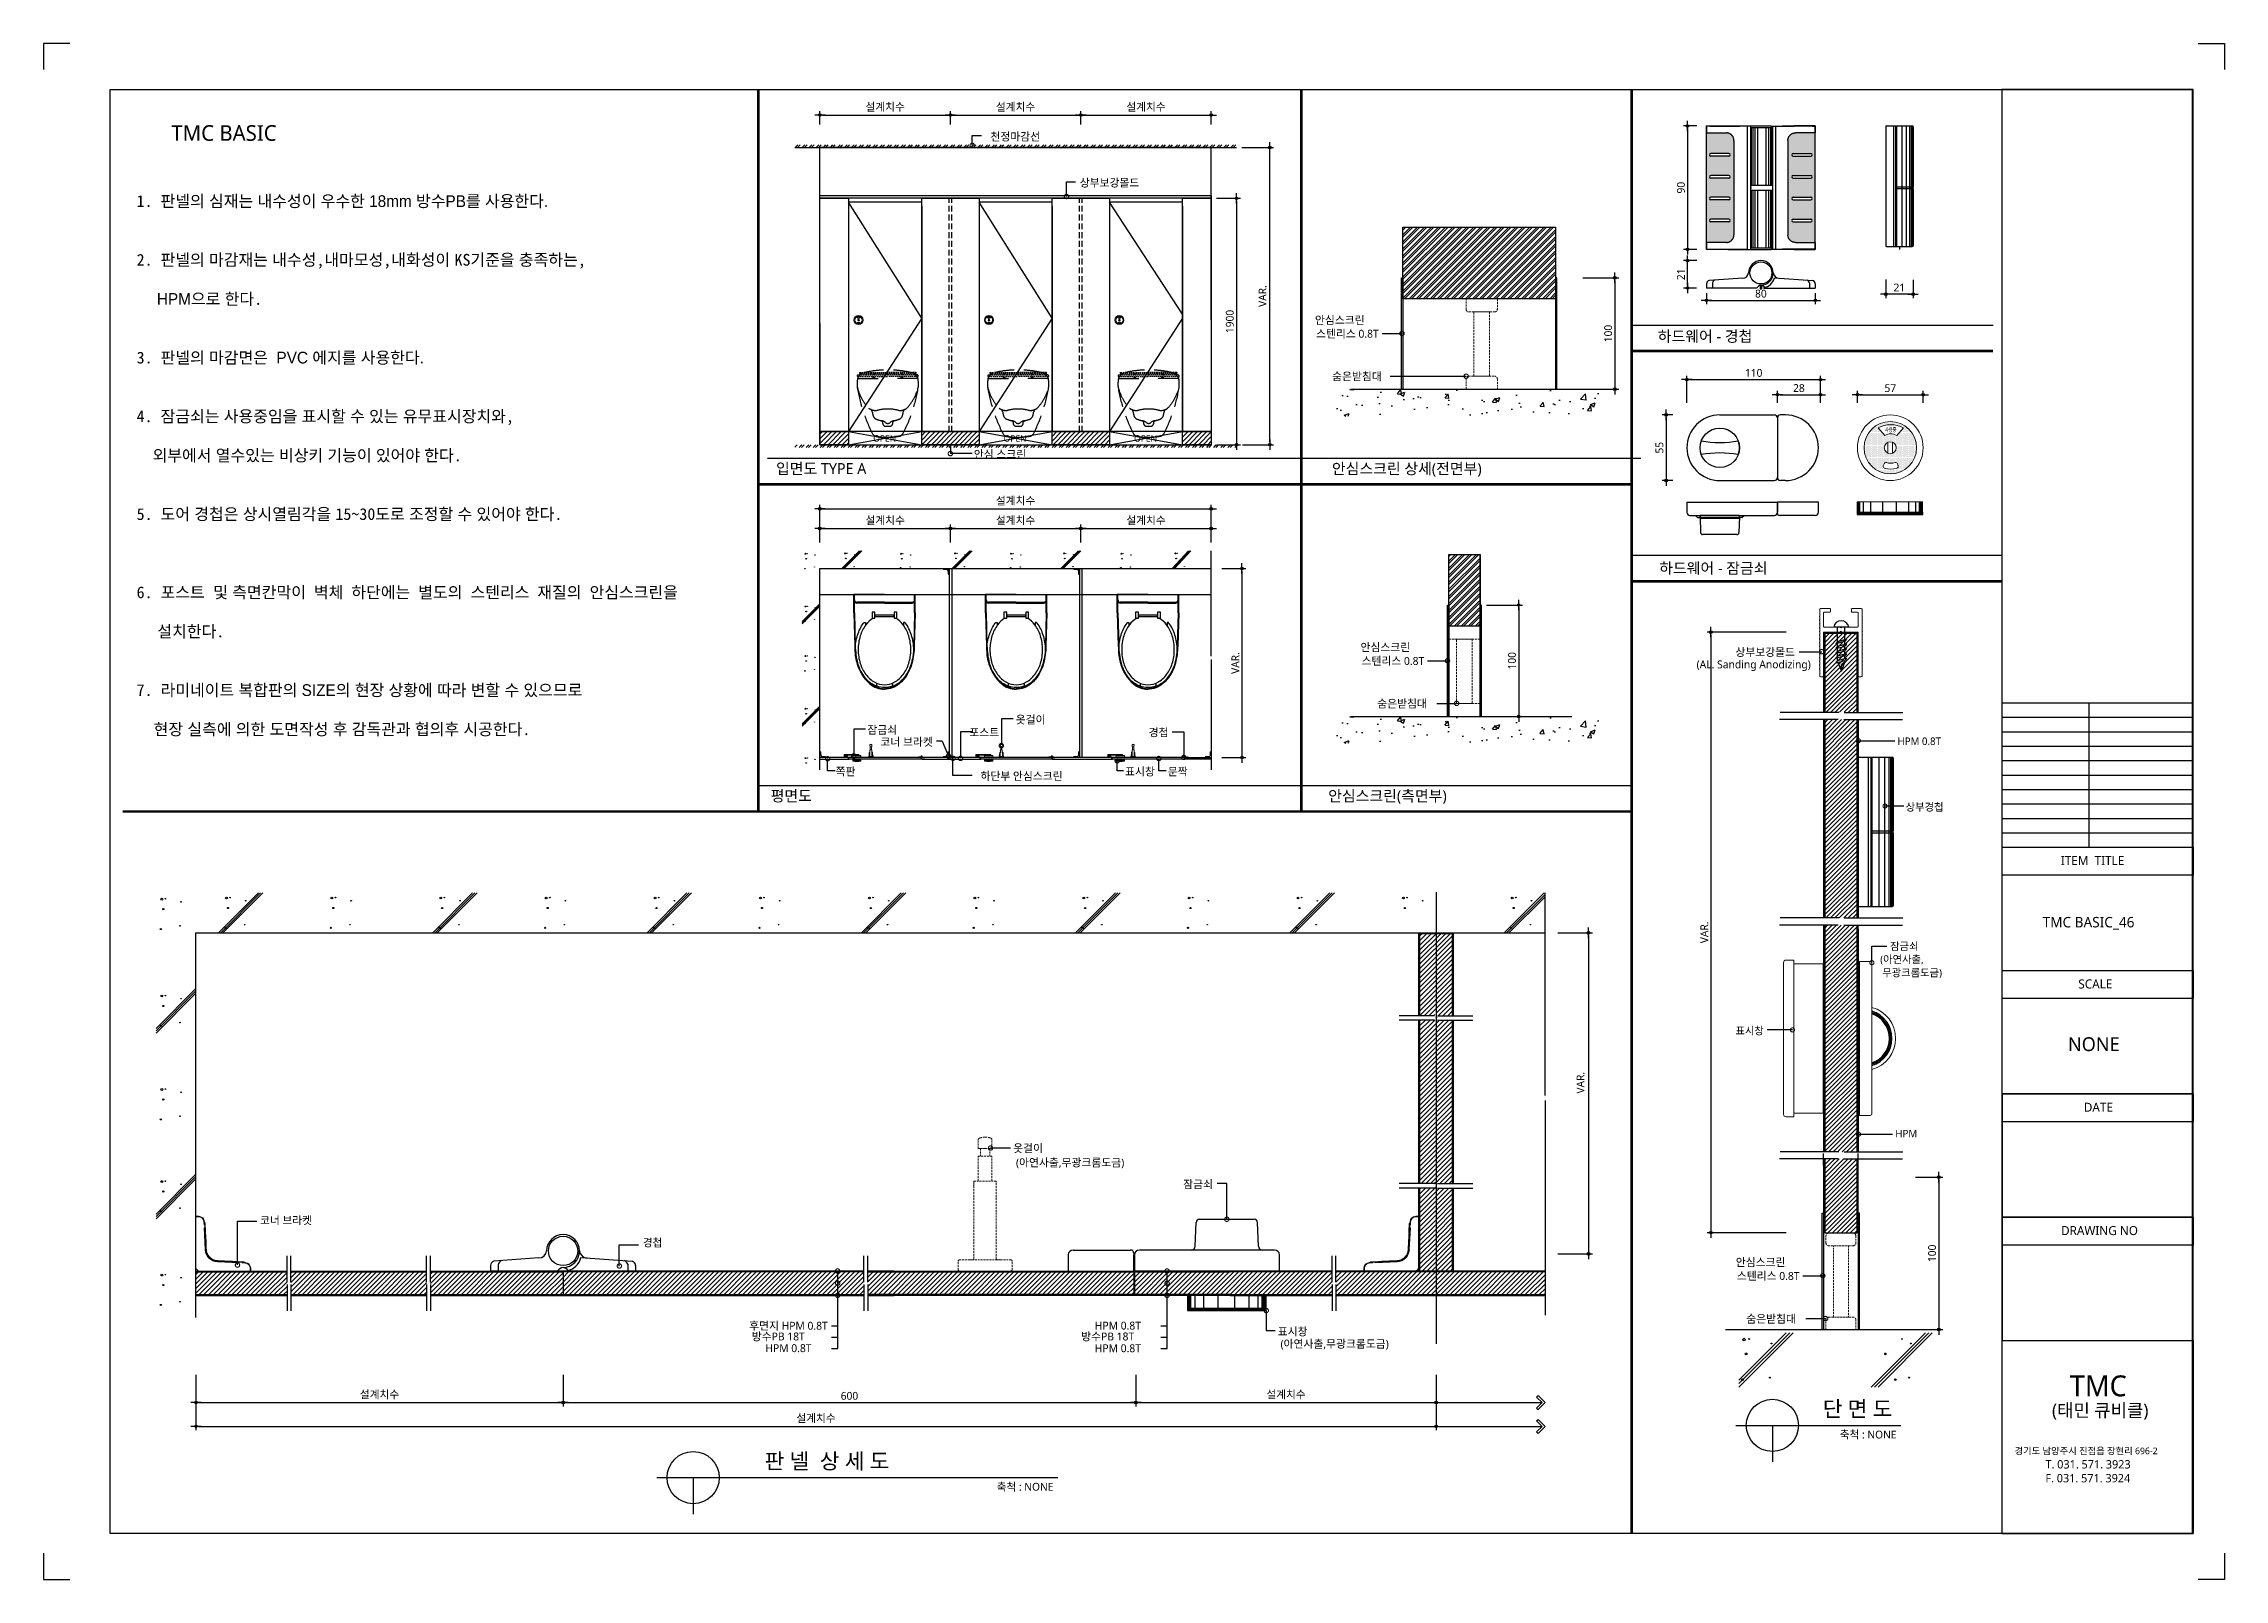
# Model space of a CAD drawing. Extents: x -256 to 8104, y -176 to 5714.
import ezdxf
from ezdxf.enums import TextEntityAlignment as Align

# ---------------------------------------------------------------- set-up
doc = ezdxf.new("R2010")
doc.units = 0
doc.header["$LTSCALE"] = 30
for name, pattern in [('CEN', [62, 60, -1, 0, -1]), ('HIDDEN', [0.375, 0.25, -0.125]), ('HIDDEN2', [4.7625, 3.175, -1.5875])]:
    doc.linetypes.add(name, pattern=pattern)
doc.layers.get('0').update_dxf_attribs({"linetype": 'CONTINUOUS'})
doc.layers.get('DEFPOINTS').update_dxf_attribs({"linetype": 'CONTINUOUS'})
for name, color, linetype in [('02---제품선', 4, 'CONTINUOUS'), ('0_toilet', 6, 'CONTINUOUS'), ('C', 2, 'CONTINUOUS'), ('curior-0Line', 252, 'CONTINUOUS'), ('DIM', 7, 'CONTINUOUS'), ('HAT', 8, 'CONTINUOUS'), ('HID', 9, 'HIDDEN'), ('jac text', 7, 'CONTINUOUS'), ('TIT', 3, 'CONTINUOUS'), ('경첩', 4, 'CONTINUOUS'), ('기타', 1, 'CONTINUOUS'), ('문자', 3, 'CONTINUOUS'), ('부자재', 4, 'CONTINUOUS'), ('상부보강몰드', 4, 'HIDDEN2'), ('옷걸이', 4, 'CONTINUOUS'), ('잠금쇠(회전형)', 4, 'CONTINUOUS'), ('중심선', 1, 'CEN'), ('치수', 1, 'CONTINUOUS'), ('판넬', 2, 'CONTINUOUS'), ('해치', 8, 'CONTINUOUS')]:
    doc.layers.add(name, color=color, linetype=linetype)
doc.styles.add('HDW', font='gulim.ttc')
doc.styles.add('돋움', font='malgun.ttf')
doc.dimstyles.new('10', dxfattribs={"dimscale": 10, "dimtxt": 3, "dimasz": 1, "dimexe": 1.5, "dimexo": 2, "dimgap": 1, "dimtad": 1, "dimdec": 0, "dimlunit": 6, "dimtxsty": '돋움', "dimblk": 'DIMDOT', "dimcen": -1, "dimdle": 1.5, "dimclrt": 3, "dimazin": 3, "dimtfac": 1, "dimtdec": 0, "dimtix": 1, "dimtmove": 2, "dimatfit": 3, "dimldrblk": 'DIMDOT', "dimarcsym": 0})
pattern_1 = [(45, (50955.914, -13822.053), (-8.55643, 8.55643), [])]
pattern_2 = [(45, (50148.375, -13933.632), (-8.980256, 8.980256), [])]
pattern_3 = [(45, (50151.98, -13962.043), (-8.980256, 8.980256), [])]

# ---------------------------------------------------------------- blocks, each defined once
blk = doc.blocks.new('DIMDOT')
at = {"linetype": 'Continuous'}
blk.add_line((-2, 0), (2, 0), dxfattribs=at)
for radius in [0.5, 0.25]:
    blk.add_circle((0, 0), radius, dxfattribs=at)
blk = doc.blocks.new('*D1232')
at = {"layer": 'DEFPOINTS', "color": 0}
for p in [(61693.7, -8346.1), (61193.7, -8402.4), (61693.7, -8402.4)]:
    blk.add_point(p, dxfattribs=at)
at = {"layer": 'DIM', "color": 0, "lineweight": -2, "ltscale": 10}
for p, q in [((61193.7, -8382.4), (61193.7, -8331.1)), ((61203.7, -8346.1), (61683.7, -8346.1)), ((61693.7, -8382.4), (61693.7, -8331.1))]:
    blk.add_line(p, q, dxfattribs=at)
at = {"layer": 'DIM', "color": 0, "lineweight": -2, "xscale": 10, "yscale": 10, "zscale": 10, "rotation": 180}
blk.add_blockref('DIMDOT', (61193.7, -8346.1), dxfattribs=at)
at = {"layer": 'DIM', "color": 0, "lineweight": -2, "xscale": 10, "yscale": 10, "zscale": 10}
blk.add_blockref('DIMDOT', (61693.7, -8346.1), dxfattribs=at)
at = {"layer": 'DIM', "color": 3, "insert": (61443.7, -8316.5), "char_height": 30, "attachment_point": 5, "style": '돋움'}
blk.add_mtext('설계치수', dxfattribs=at)
blk = doc.blocks.new('*D1233')
at = {"layer": 'DEFPOINTS', "color": 0}
for p in [(62193.7, -8346.1), (61693.7, -8402.4), (62193.7, -8402.4)]:
    blk.add_point(p, dxfattribs=at)
at = {"layer": 'DIM', "color": 0, "lineweight": -2, "ltscale": 10}
for p, q in [((61693.7, -8382.4), (61693.7, -8331.1)), ((61703.7, -8346.1), (62183.7, -8346.1)), ((62193.7, -8382.4), (62193.7, -8331.1))]:
    blk.add_line(p, q, dxfattribs=at)
at = {"layer": 'DIM', "color": 0, "lineweight": -2, "xscale": 10, "yscale": 10, "zscale": 10, "rotation": 180}
blk.add_blockref('DIMDOT', (61693.7, -8346.1), dxfattribs=at)
at = {"layer": 'DIM', "color": 0, "lineweight": -2, "xscale": 10, "yscale": 10, "zscale": 10}
blk.add_blockref('DIMDOT', (62193.7, -8346.1), dxfattribs=at)
at = {"layer": 'DIM', "color": 3, "insert": (61943.7, -8316.5), "char_height": 30, "attachment_point": 5, "style": '돋움'}
blk.add_mtext('설계치수', dxfattribs=at)
blk = doc.blocks.new('*D1234')
at = {"layer": 'DEFPOINTS', "color": 0}
for p in [(62693.7, -8346.1), (62193.7, -8402.4), (62693.7, -8402.4)]:
    blk.add_point(p, dxfattribs=at)
at = {"layer": 'DIM', "color": 0, "lineweight": -2, "ltscale": 10}
for p, q in [((62193.7, -8382.4), (62193.7, -8331.1)), ((62203.7, -8346.1), (62683.7, -8346.1)), ((62693.7, -8382.4), (62693.7, -8331.1))]:
    blk.add_line(p, q, dxfattribs=at)
at = {"layer": 'DIM', "color": 0, "lineweight": -2, "xscale": 10, "yscale": 10, "zscale": 10, "rotation": 180}
blk.add_blockref('DIMDOT', (62193.7, -8346.1), dxfattribs=at)
at = {"layer": 'DIM', "color": 0, "lineweight": -2, "xscale": 10, "yscale": 10, "zscale": 10}
blk.add_blockref('DIMDOT', (62693.7, -8346.1), dxfattribs=at)
at = {"layer": 'DIM', "color": 3, "insert": (62443.7, -8316.5), "char_height": 30, "attachment_point": 5, "style": '돋움'}
blk.add_mtext('설계치수', dxfattribs=at)
blk = doc.blocks.new('*D1235')
at = {"layer": 'DEFPOINTS', "color": 0}
for p in [(62693.7, -8665.3), (62693.7, -9610.3), (62790.6, -9610.3)]:
    blk.add_point(p, dxfattribs=at)
at = {"layer": 'DIM', "color": 0, "lineweight": -2, "ltscale": 10}
for p, q in [((62713.7, -8665.3), (62805.6, -8665.3)), ((62790.6, -8675.3), (62790.6, -9600.3)), ((62713.7, -9610.3), (62805.6, -9610.3))]:
    blk.add_line(p, q, dxfattribs=at)
at = {"layer": 'DIM', "color": 0, "lineweight": -2, "xscale": 10, "yscale": 10, "zscale": 10}
for p, rotation in [((62790.6, -8665.3), 90), ((62790.6, -9610.3), 270)]:
    blk.add_blockref('DIMDOT', p, dxfattribs=dict(at, rotation=rotation))
at = {"layer": 'DIM', "color": 3, "insert": (62765, -9137.8), "char_height": 30, "attachment_point": 5, "rotation": 90, "style": '돋움'}
blk.add_mtext('1900', dxfattribs=at)
blk = doc.blocks.new('*D1236')
at = {"layer": 'DEFPOINTS', "color": 0}
for p in [(62714.7, -10085.2), (62714.7, -10810.2), (62811.6, -10810.2)]:
    blk.add_point(p, dxfattribs=at)
at = {"layer": 'DIM', "color": 0, "lineweight": -2, "ltscale": 10}
for p, q in [((62734.7, -10085.2), (62826.6, -10085.2)), ((62811.6, -10095.2), (62811.6, -10800.2)), ((62734.7, -10810.2), (62826.6, -10810.2))]:
    blk.add_line(p, q, dxfattribs=at)
at = {"layer": 'DIM', "color": 0, "lineweight": -2, "xscale": 10, "yscale": 10, "zscale": 10}
for p, rotation in [((62811.6, -10085.2), 90), ((62811.6, -10810.2), 270)]:
    blk.add_blockref('DIMDOT', p, dxfattribs=dict(at, rotation=rotation))
at = {"layer": 'DIM', "color": 3, "insert": (62786.4, -10447.7), "char_height": 30, "attachment_point": 5, "rotation": 90, "style": '돋움'}
blk.add_mtext('VAR.', dxfattribs=at)
blk = doc.blocks.new('_DOTSMALL')
at = {"color": 0, "linetype": 'ByBlock', "const_width": 0.5}
blk.add_lwpolyline([(-0.0625, 0, 1), (0.0625, 0, 1)], format="xyb", close=True, dxfattribs=at)
blk = doc.blocks.new('A$C63EC304E')
at = {"layer": '치수', "color": 1, "xscale": 2.5, "yscale": 2.5, "zscale": 2.5, "rotation": 234.3098741996962}
blk.add_blockref('_DOTSMALL', (0.31, 0.31), dxfattribs=at)
blk = doc.blocks.new('A$C2BC9653E')
at = {"layer": '치수', "xscale": 0.3333333333333333, "yscale": 0.3333333333333333, "zscale": 0.3333333333333333}
blk.add_blockref('A$C63EC304E', (0, 0), dxfattribs=at)
blk = doc.blocks.new('A$C7FC71301')
at = {"layer": '치수', "rotation": 180}
blk.add_blockref('A$C2BC9653E', (0.21, 0.21), dxfattribs=at)
blk = doc.blocks.new('A$C4A20372B')
at = {"layer": '치수'}
blk.add_blockref('A$C7FC71301', (0, 0), dxfattribs=at)
blk = doc.blocks.new('A$C566469F5')
at = {"layer": '치수'}
blk.add_blockref('A$C4A20372B', (0, 0), dxfattribs=at)
blk = doc.blocks.new('A$C7E317CD4')
at = {"layer": '해치', "xscale": 2, "yscale": 2, "zscale": 2}
blk.add_blockref('A$C566469F5', (0, 0), dxfattribs=at)
blk = doc.blocks.new('A$C601D7F27')
at = {"layer": '치수'}
blk.add_blockref('A$C7E317CD4', (0, 0), dxfattribs=at)
blk = doc.blocks.new('A$C38802C08')
at = {"layer": '치수'}
blk.add_blockref('A$C601D7F27', (0, 0), dxfattribs=at)
blk = doc.blocks.new('*D1237')
at = {"layer": 'DEFPOINTS', "color": 0}
for p in [(62693.7, -9931.7), (62193.7, -10004.8), (62693.7, -10004.8)]:
    blk.add_point(p, dxfattribs=at)
at = {"layer": 'DIM', "color": 0, "lineweight": -2, "ltscale": 10}
for p, q in [((62193.7, -9984.8), (62193.7, -9916.7)), ((62203.7, -9931.7), (62683.7, -9931.7)), ((62693.7, -9984.8), (62693.7, -9916.7))]:
    blk.add_line(p, q, dxfattribs=at)
at = {"layer": 'DIM', "color": 0, "lineweight": -2, "xscale": 10, "yscale": 10, "zscale": 10, "rotation": 180}
blk.add_blockref('DIMDOT', (62193.7, -9931.7), dxfattribs=at)
at = {"layer": 'DIM', "color": 0, "lineweight": -2, "xscale": 10, "yscale": 10, "zscale": 10}
blk.add_blockref('DIMDOT', (62693.7, -9931.7), dxfattribs=at)
at = {"layer": 'DIM', "color": 3, "insert": (62443.7, -9902), "char_height": 30, "attachment_point": 5, "style": '돋움'}
blk.add_mtext('설계치수', dxfattribs=at)
blk = doc.blocks.new('*D1238')
at = {"layer": 'DEFPOINTS', "color": 0}
for p in [(62693.7, -9856.3), (61193.7, -10004.8), (62693.7, -10004.8)]:
    blk.add_point(p, dxfattribs=at)
at = {"layer": 'DIM', "color": 0, "lineweight": -2, "ltscale": 10}
for p, q in [((61193.7, -9984.8), (61193.7, -9841.3)), ((61203.7, -9856.3), (62683.7, -9856.3)), ((62693.7, -9984.8), (62693.7, -9841.3))]:
    blk.add_line(p, q, dxfattribs=at)
at = {"layer": 'DIM', "color": 0, "lineweight": -2, "xscale": 10, "yscale": 10, "zscale": 10, "rotation": 180}
blk.add_blockref('DIMDOT', (61193.7, -9856.3), dxfattribs=at)
at = {"layer": 'DIM', "color": 0, "lineweight": -2, "xscale": 10, "yscale": 10, "zscale": 10}
blk.add_blockref('DIMDOT', (62693.7, -9856.3), dxfattribs=at)
at = {"layer": 'DIM', "color": 3, "insert": (61943.7, -9826.7), "char_height": 30, "attachment_point": 5, "style": '돋움'}
blk.add_mtext('설계치수', dxfattribs=at)
blk = doc.blocks.new('*D1239')
at = {"layer": 'DEFPOINTS', "color": 0}
for p in [(62193.7, -9931.7), (61693.7, -10004.8), (62193.7, -10004.8)]:
    blk.add_point(p, dxfattribs=at)
at = {"layer": 'DIM', "color": 0, "lineweight": -2, "ltscale": 10}
for p, q in [((61693.7, -9984.8), (61693.7, -9916.7)), ((61703.7, -9931.7), (62183.7, -9931.7)), ((62193.7, -9984.8), (62193.7, -9916.7))]:
    blk.add_line(p, q, dxfattribs=at)
at = {"layer": 'DIM', "color": 0, "lineweight": -2, "xscale": 10, "yscale": 10, "zscale": 10, "rotation": 180}
blk.add_blockref('DIMDOT', (61693.7, -9931.7), dxfattribs=at)
at = {"layer": 'DIM', "color": 0, "lineweight": -2, "xscale": 10, "yscale": 10, "zscale": 10}
blk.add_blockref('DIMDOT', (62193.7, -9931.7), dxfattribs=at)
at = {"layer": 'DIM', "color": 3, "insert": (61943.7, -9902), "char_height": 30, "attachment_point": 5, "style": '돋움'}
blk.add_mtext('설계치수', dxfattribs=at)
blk = doc.blocks.new('*D1240')
at = {"layer": 'DEFPOINTS', "color": 0}
for p in [(61693.7, -9931.7), (61193.7, -10004.8), (61693.7, -10004.8)]:
    blk.add_point(p, dxfattribs=at)
at = {"layer": 'DIM', "color": 0, "lineweight": -2, "ltscale": 10}
for p, q in [((61193.7, -9984.8), (61193.7, -9916.7)), ((61203.7, -9931.7), (61683.7, -9931.7)), ((61693.7, -9984.8), (61693.7, -9916.7))]:
    blk.add_line(p, q, dxfattribs=at)
at = {"layer": 'DIM', "color": 0, "lineweight": -2, "xscale": 10, "yscale": 10, "zscale": 10, "rotation": 180}
blk.add_blockref('DIMDOT', (61193.7, -9931.7), dxfattribs=at)
at = {"layer": 'DIM', "color": 0, "lineweight": -2, "xscale": 10, "yscale": 10, "zscale": 10}
blk.add_blockref('DIMDOT', (61693.7, -9931.7), dxfattribs=at)
at = {"layer": 'DIM', "color": 3, "insert": (61443.7, -9902), "char_height": 30, "attachment_point": 5, "style": '돋움'}
blk.add_mtext('설계치수', dxfattribs=at)
blk = doc.blocks.new('*D1241')
at = {"layer": 'DEFPOINTS', "color": 0}
for p in [(65029.1, -9360.8), (64517.1, -9469.4), (65029.1, -9469.4)]:
    blk.add_point(p, dxfattribs=at)
at = {"layer": 'DIM', "color": 0, "lineweight": -2, "ltscale": 10}
for p, q in [((64517.1, -9449.4), (64517.1, -9345.8)), ((64527.1, -9360.8), (65019.1, -9360.8)), ((65029.1, -9449.4), (65029.1, -9345.8))]:
    blk.add_line(p, q, dxfattribs=at)
at = {"layer": 'DIM', "color": 0, "lineweight": -2, "xscale": 10, "yscale": 10, "zscale": 10, "rotation": 180}
blk.add_blockref('DIMDOT', (64517.1, -9360.8), dxfattribs=at)
at = {"layer": 'DIM', "color": 0, "lineweight": -2, "xscale": 10, "yscale": 10, "zscale": 10}
blk.add_blockref('DIMDOT', (65029.1, -9360.8), dxfattribs=at)
at = {"layer": 'DIM', "color": 3, "insert": (64773.1, -9335.2), "char_height": 30, "attachment_point": 5, "style": '돋움'}
blk.add_mtext('110', dxfattribs=at)
blk = doc.blocks.new('*D1242')
at = {"layer": 'DEFPOINTS', "color": 0}
for p in [(65029.1, -9418.7), (64864.1, -9469.4), (65029.1, -9469.4)]:
    blk.add_point(p, dxfattribs=at)
at = {"layer": 'DIM', "color": 0, "lineweight": -2, "ltscale": 10}
for p, q in [((64864.1, -9449.4), (64864.1, -9403.7)), ((64874.1, -9418.7), (65019.1, -9418.7)), ((65029.1, -9449.4), (65029.1, -9403.7))]:
    blk.add_line(p, q, dxfattribs=at)
at = {"layer": 'DIM', "color": 0, "lineweight": -2, "xscale": 10, "yscale": 10, "zscale": 10, "rotation": 180}
blk.add_blockref('DIMDOT', (64864.1, -9418.7), dxfattribs=at)
at = {"layer": 'DIM', "color": 0, "lineweight": -2, "xscale": 10, "yscale": 10, "zscale": 10}
blk.add_blockref('DIMDOT', (65029.1, -9418.7), dxfattribs=at)
at = {"layer": 'DIM', "color": 3, "insert": (64946.6, -9393.2), "char_height": 30, "attachment_point": 5, "style": '돋움'}
blk.add_mtext('28', dxfattribs=at)
blk = doc.blocks.new('*D1243')
at = {"layer": 'DEFPOINTS', "color": 0}
for p in [(65422.9, -9418.7), (65170.9, -9469.4), (65422.9, -9469.4)]:
    blk.add_point(p, dxfattribs=at)
at = {"layer": 'DIM', "color": 0, "lineweight": -2, "ltscale": 10}
for p, q in [((65170.9, -9449.4), (65170.9, -9403.7)), ((65180.9, -9418.7), (65412.9, -9418.7)), ((65422.9, -9449.4), (65422.9, -9403.7))]:
    blk.add_line(p, q, dxfattribs=at)
at = {"layer": 'DIM', "color": 0, "lineweight": -2, "xscale": 10, "yscale": 10, "zscale": 10, "rotation": 180}
blk.add_blockref('DIMDOT', (65170.9, -9418.7), dxfattribs=at)
at = {"layer": 'DIM', "color": 0, "lineweight": -2, "xscale": 10, "yscale": 10, "zscale": 10}
blk.add_blockref('DIMDOT', (65422.9, -9418.7), dxfattribs=at)
at = {"layer": 'DIM', "color": 3, "insert": (65296.9, -9393.5), "char_height": 30, "attachment_point": 5, "style": '돋움'}
blk.add_mtext('57', dxfattribs=at)
blk = doc.blocks.new('*D1244')
at = {"layer": 'DEFPOINTS', "color": 0}
for p in [(64574.8, -8388), (64519.8, -8861.1), (64574.8, -8861.1)]:
    blk.add_point(p, dxfattribs=at)
at = {"layer": 'DIM', "color": 0, "lineweight": -2, "ltscale": 10}
for p, q in [((64554.8, -8388), (64504.8, -8388)), ((64519.8, -8398), (64519.8, -8851.1)), ((64554.8, -8861.1), (64504.8, -8861.1))]:
    blk.add_line(p, q, dxfattribs=at)
at = {"layer": 'DIM', "color": 0, "lineweight": -2, "xscale": 10, "yscale": 10, "zscale": 10}
for p, rotation in [((64519.8, -8388), 90), ((64519.8, -8861.1), 270)]:
    blk.add_blockref('DIMDOT', p, dxfattribs=dict(at, rotation=rotation))
at = {"layer": 'DIM', "color": 3, "insert": (64494.3, -8624.6), "char_height": 30, "attachment_point": 5, "rotation": 90, "style": '돋움'}
blk.add_mtext('90', dxfattribs=at)
blk = doc.blocks.new('*D1245')
at = {"layer": 'DEFPOINTS', "color": 0}
for p in [(64592.4, -9009.4), (65009.5, -9009.4), (65009.5, -9056.7)]:
    blk.add_point(p, dxfattribs=at)
at = {"layer": 'DIM', "color": 0, "lineweight": -2, "ltscale": 10}
for p, q in [((64592.4, -9029.4), (64592.4, -9071.7)), ((64602.4, -9056.7), (64999.5, -9056.7)), ((65009.5, -9029.4), (65009.5, -9071.7))]:
    blk.add_line(p, q, dxfattribs=at)
at = {"layer": 'DIM', "color": 0, "lineweight": -2, "xscale": 10, "yscale": 10, "zscale": 10, "rotation": 180}
blk.add_blockref('DIMDOT', (64592.4, -9056.7), dxfattribs=at)
at = {"layer": 'DIM', "color": 0, "lineweight": -2, "xscale": 10, "yscale": 10, "zscale": 10}
blk.add_blockref('DIMDOT', (65009.5, -9056.7), dxfattribs=at)
at = {"layer": 'DIM', "color": 3, "insert": (64800.9, -9031.2), "char_height": 30, "attachment_point": 5, "style": '돋움'}
blk.add_mtext('80', dxfattribs=at)
blk = doc.blocks.new('*D1246')
at = {"layer": 'DEFPOINTS', "color": 0}
for p in [(64519.8, -8904.4), (64574.8, -8904.4), (64574.1, -9009.4)]:
    blk.add_point(p, dxfattribs=at)
at = {"layer": 'DIM', "color": 0, "lineweight": -2, "ltscale": 10}
for p, q in [((64554.8, -8904.4), (64504.8, -8904.4)), ((64519.8, -8999.4), (64519.8, -8914.4)), ((64554.1, -9009.4), (64504.8, -9009.4))]:
    blk.add_line(p, q, dxfattribs=at)
at = {"layer": 'DIM', "color": 0, "lineweight": -2, "xscale": 10, "yscale": 10, "zscale": 10}
for p, rotation in [((64519.8, -8904.4), 90), ((64519.8, -9009.4), 270)]:
    blk.add_blockref('DIMDOT', p, dxfattribs=dict(at, rotation=rotation))
at = {"layer": 'DIM', "color": 3, "insert": (64494.4, -8956.9), "char_height": 30, "attachment_point": 5, "rotation": 90, "style": '돋움'}
blk.add_mtext('21', dxfattribs=at)
blk = doc.blocks.new('*D1247')
at = {"layer": 'DEFPOINTS', "color": 0}
for p in [(65279.3, -8957.2), (65384.3, -8957.9), (65279.3, -9032.9)]:
    blk.add_point(p, dxfattribs=at)
at = {"layer": 'DIM', "color": 0, "lineweight": -2, "ltscale": 10}
for p, q in [((65279.3, -8977.2), (65279.3, -9047.9)), ((65384.3, -8977.9), (65384.3, -9047.9)), ((65374.3, -9032.9), (65289.3, -9032.9))]:
    blk.add_line(p, q, dxfattribs=at)
at = {"layer": 'DIM', "color": 0, "lineweight": -2, "xscale": 10, "yscale": 10, "zscale": 10, "rotation": 180}
blk.add_blockref('DIMDOT', (65279.3, -9032.9), dxfattribs=at)
at = {"layer": 'DIM', "color": 0, "lineweight": -2, "xscale": 10, "yscale": 10, "zscale": 10}
blk.add_blockref('DIMDOT', (65384.3, -9032.9), dxfattribs=at)
at = {"layer": 'DIM', "color": 3, "insert": (65331.8, -9007.5), "char_height": 30, "attachment_point": 5, "style": '돋움'}
blk.add_mtext('21', dxfattribs=at)
blk = doc.blocks.new('A$C10E41893')
at = {"layer": '부자재'}
for p, q in [((6, 0), (6, 196)), ((123, 196), (6, 196)), ((123, 192), (6, 192)), ((55, 0), (55, 177)), ((61, 0), (61, 177)), ((6, 0), (6, -196)), ((55, 0), (55, -177)), ((61, 0), (61, -177)), ((123, -192), (6, -192)), ((123, -196), (6, -196))]:
    blk.add_line(p, q, dxfattribs=at)
for points in [[(123, 196, -0.012538), (123, 196), (335, 190, -0.055395), (445, 175, -0.154276), (577, 93, -0.179504), (612, 0, -0.179504)], [(123, 192, -0.012538), (123, 192), (335, 187, -0.055395), (444, 172, -0.154276), (574, 91, -0.179504), (608, 0, -0.179504)], [(157, -72, 0.089162), (200, -119, 0.085733), (270, -155, 0.075373), (359, -168, 0.075373), (447, -155, 0.085733), (517, -119, 0.106084), (567, -62, 0.126931), (583, 0, 0.126931), (567, 62, 0.106084), (517, 119, 0.085733), (447, 155, 0.075373), (359, 168, 0.075373), (270, 155, 0.085733), (200, 119, 0.089162), (157, 72)], [(572, 51), (589, 51), (589, 60, 0.021185), (583, 71, 0.106084), (528, 134, 0.085733), (453, 172, 0.075373), (359, 187, 0.075373), (265, 172, 0.085733), (189, 134, 0.007337), (184, 130), (184, 122), (205, 122)], [(123, -196, 0.012538), (123, -196), (335, -190, 0.055395), (445, -175, 0.154276), (577, -93, 0.179504), (612, 0, 0.179504)], [(123, -192, 0.012538), (123, -192), (335, -187, 0.055395), (444, -172, 0.154276), (574, -91, 0.179504), (608, 0, 0.179504)], [(589, -51, 0.090214), (598, 0, 0.090214), (589, 51, 0.106084)], [(572, -51), (589, -51), (589, -60, -0.021185), (583, -71, -0.106084), (528, -134, -0.085733), (453, -172, -0.075373), (359, -187, -0.075373), (265, -172, -0.085733), (189, -134, -0.007337), (184, -130), (184, -122), (205, -122)]]:
    blk.add_lwpolyline(points, format="xyb", dxfattribs=at)
blk.add_lwpolyline([(138, -61), (119, -61), (119, -79), (157, -79), (157, -61), (138, -61), (147, -61), (147, 61), (138, 61), (157, 61), (157, 79), (119, 79), (119, 61), (138, 61), (138, -61), (119, -61)], dxfattribs=at)
for centre, start, end in [((40, 177), 0, 90), ((46, 177), 0, 90), ((40, -177), 270, 0), ((46, -177), 270, 0)]:
    blk.add_arc(centre, 15, start, end, dxfattribs=at)
blk = doc.blocks.new('A$C460A2A32')
at = {"color": 0}
for p, q in [((3, 20), (0, 16)), ((3, 20), (9, 20)), ((4, 10), (162, 10)), ((9, 20), (162, 20)), ((13, 32), (11, 30)), ((13, 32), (162, 32)), ((13, 27), (162, 27)), ((312, 32), (162, 32)), ((312, 27), (162, 27)), ((316, 20), (162, 20)), ((321, 10), (162, 10)), ((312, 32), (313, 30)), ((322, 20), (316, 20)), ((322, 20), (324, 16))]:
    blk.add_line(p, q, dxfattribs=at)
for centre, radius, start, end in [((4, 14), 4, 150.0107, 270), ((13, 29), 2, 135, 270), ((109, 28), 26, 182.6717, 198.4118), ((109, 10), 26, 180, 202.6199), ((107, 28), 23, 183.0205, 200.9186), ((107, 10), 23, 180, 205.7715), ((69, 10), 23, 334.2285, 0), ((69, 28), 23, 339.0814, 356.9795), ((67, 10), 26, 337.3801, 0), ((67, 28), 26, 341.5882, 357.3283), ((257, 10), 26, 180, 202.6199), ((257, 28), 26, 182.6717, 198.4118), ((256, 28), 23, 183.0205, 200.9186), ((256, 10), 23, 180, 205.7715), ((217, 10), 23, 334.2285, 0), ((217, 28), 23, 339.0814, 356.9795), ((216, 28), 26, 341.5882, 357.3283), ((216, 10), 26, 337.3801, 0), ((312, 29), 2, 270, 45), ((321, 14), 4, 270, 29.9893)]:
    blk.add_arc(centre, radius, start, end, dxfattribs=at)
blk = doc.blocks.new('*D1248')
at = {"layer": 'DEFPOINTS', "color": 0}
for p in [(64482.8, -9495.9), (64437.2, -9747.9), (64482.8, -9747.9)]:
    blk.add_point(p, dxfattribs=at)
at = {"layer": 'DIM', "color": 0, "lineweight": -2, "ltscale": 10}
for p, q in [((64462.8, -9495.9), (64422.2, -9495.9)), ((64437.2, -9505.9), (64437.2, -9737.9)), ((64462.8, -9747.9), (64422.2, -9747.9))]:
    blk.add_line(p, q, dxfattribs=at)
at = {"layer": 'DIM', "color": 0, "lineweight": -2, "xscale": 10, "yscale": 10, "zscale": 10}
for p, rotation in [((64437.2, -9495.9), 90), ((64437.2, -9747.9), 270)]:
    blk.add_blockref('DIMDOT', p, dxfattribs=dict(at, rotation=rotation))
at = {"layer": 'DIM', "color": 3, "insert": (64411.9, -9621.9), "char_height": 30, "attachment_point": 5, "rotation": 90, "style": '돋움'}
blk.add_mtext('55', dxfattribs=at)
blk = doc.blocks.new('*D1249')
at = {"layer": 'DEFPOINTS', "color": 0}
for p in [(64918.1, -10329), (64609.4, -12632.3), (64918.1, -12632.3)]:
    blk.add_point(p, dxfattribs=at)
at = {"layer": 'DIM', "color": 0, "lineweight": -2, "ltscale": 10}
for p, q in [((64898.1, -10329), (64594.4, -10329)), ((64609.4, -10339), (64609.4, -12622.3)), ((64898.1, -12632.3), (64594.4, -12632.3))]:
    blk.add_line(p, q, dxfattribs=at)
at = {"layer": 'DIM', "color": 0, "lineweight": -2, "xscale": 10, "yscale": 10, "zscale": 10}
for p, rotation in [((64609.4, -10329), 90), ((64609.4, -12632.3), 270)]:
    blk.add_blockref('DIMDOT', p, dxfattribs=dict(at, rotation=rotation))
at = {"layer": 'DIM', "color": 3, "insert": (64584.1, -11480.6), "char_height": 30, "attachment_point": 5, "rotation": 90, "style": '돋움'}
blk.add_mtext('VAR.', dxfattribs=at)
blk = doc.blocks.new('A$C13EB2441')
for p, q in [((0.84, 7.37), (0.84, 14.11)), ((0.84, 6.74), (0.84, 0))]:
    blk.add_line(p, q)
blk = doc.blocks.new('*D1250')
at = {"layer": 'DEFPOINTS', "color": 0}
for p in [(65373.8, -12419.5), (65382.9, -13003.8), (65482.8, -13003.8)]:
    blk.add_point(p, dxfattribs=at)
at = {"layer": 'DIM', "color": 0, "lineweight": -2, "ltscale": 10}
for p, q in [((65393.8, -12419.5), (65497.8, -12419.5)), ((65482.8, -12429.5), (65482.8, -12993.8)), ((65402.9, -13003.8), (65497.8, -13003.8))]:
    blk.add_line(p, q, dxfattribs=at)
at = {"layer": 'DIM', "color": 0, "lineweight": -2, "xscale": 10, "yscale": 10, "zscale": 10}
for p, rotation in [((65482.8, -12419.5), 90), ((65482.8, -13003.8), 270)]:
    blk.add_blockref('DIMDOT', p, dxfattribs=dict(at, rotation=rotation))
at = {"layer": 'DIM', "color": 3, "insert": (65457.2, -12711.6), "char_height": 30, "attachment_point": 5, "rotation": 90, "style": '돋움'}
blk.add_mtext('100', dxfattribs=at)
blk = doc.blocks.new('*D1251')
at = {"layer": 'DEFPOINTS', "color": 0}
for p in [(62790.6, -8470.5), (62918, -8470.5), (62793.1, -9610.3)]:
    blk.add_point(p, dxfattribs=at)
at = {"layer": 'DIM', "color": 0, "lineweight": -2, "ltscale": 10}
for p, q in [((62810.6, -8470.5), (62933, -8470.5)), ((62918, -9600.3), (62918, -8480.5)), ((62813.1, -9610.3), (62933, -9610.3))]:
    blk.add_line(p, q, dxfattribs=at)
at = {"layer": 'DIM', "color": 0, "lineweight": -2, "xscale": 10, "yscale": 10, "zscale": 10}
for p, rotation in [((62918, -8470.5), 90), ((62918, -9610.3), 270)]:
    blk.add_blockref('DIMDOT', p, dxfattribs=dict(at, rotation=rotation))
at = {"layer": 'DIM', "color": 3, "insert": (62890.7, -9040.4), "char_height": 30, "attachment_point": 5, "rotation": 90, "style": '돋움'}
blk.add_mtext('VAR.', dxfattribs=at)
blk = doc.blocks.new('*D1252')
at = {"layer": 'DEFPOINTS', "color": 0}
for p in [(58801.8, -13158.1), (60208.9, -13158.1), (60208.9, -13283.8)]:
    blk.add_point(p, dxfattribs=at)
at = {"layer": 'DIM', "color": 0, "lineweight": -2, "ltscale": 10}
for p, q in [((58801.8, -13178.1), (58801.8, -13298.8)), ((60208.9, -13178.1), (60208.9, -13298.8)), ((58811.8, -13283.8), (60198.9, -13283.8))]:
    blk.add_line(p, q, dxfattribs=at)
at = {"layer": 'DIM', "color": 0, "lineweight": -2, "xscale": 10, "yscale": 10, "zscale": 10, "rotation": 180}
blk.add_blockref('DIMDOT', (58801.8, -13283.8), dxfattribs=at)
at = {"layer": 'DIM', "color": 0, "lineweight": -2, "xscale": 10, "yscale": 10, "zscale": 10}
blk.add_blockref('DIMDOT', (60208.9, -13283.8), dxfattribs=at)
at = {"layer": 'DIM', "color": 3, "insert": (59505.3, -13254.2), "char_height": 30, "attachment_point": 5, "style": '돋움'}
blk.add_mtext('설계치수', dxfattribs=at)
blk = doc.blocks.new('*D1253')
at = {"layer": 'DEFPOINTS', "color": 0}
for p in [(58801.8, -13158.1), (63555.7, -13158.1), (63555.7, -13375.3)]:
    blk.add_point(p, dxfattribs=at)
at = {"layer": 'DIM', "color": 0, "lineweight": -2, "ltscale": 10}
for p, q in [((58801.8, -13178.1), (58801.8, -13390.3)), ((63555.7, -13178.1), (63555.7, -13390.3)), ((58811.8, -13375.3), (63545.7, -13375.3))]:
    blk.add_line(p, q, dxfattribs=at)
at = {"layer": 'DIM', "color": 0, "lineweight": -2, "xscale": 10, "yscale": 10, "zscale": 10, "rotation": 180}
blk.add_blockref('DIMDOT', (58801.8, -13375.3), dxfattribs=at)
at = {"layer": 'DIM', "color": 0, "lineweight": -2, "xscale": 10, "yscale": 10, "zscale": 10}
blk.add_blockref('DIMDOT', (63555.7, -13375.3), dxfattribs=at)
at = {"layer": 'DIM', "color": 3, "insert": (61178.7, -13345.6), "char_height": 30, "attachment_point": 5, "style": '돋움'}
blk.add_mtext('설계치수', dxfattribs=at)
blk = doc.blocks.new('*D1254')
at = {"layer": 'DEFPOINTS', "color": 0}
for p in [(62404.8, -13158.1), (63555.7, -13158.1), (63555.7, -13283.8)]:
    blk.add_point(p, dxfattribs=at)
at = {"layer": 'DIM', "color": 0, "lineweight": -2, "ltscale": 10}
for p, q in [((62404.8, -13178.1), (62404.8, -13298.8)), ((63555.7, -13178.1), (63555.7, -13298.8)), ((62414.8, -13283.8), (63545.7, -13283.8))]:
    blk.add_line(p, q, dxfattribs=at)
at = {"layer": 'DIM', "color": 0, "lineweight": -2, "xscale": 10, "yscale": 10, "zscale": 10, "rotation": 180}
blk.add_blockref('DIMDOT', (62404.8, -13283.8), dxfattribs=at)
at = {"layer": 'DIM', "color": 0, "lineweight": -2, "xscale": 10, "yscale": 10, "zscale": 10}
blk.add_blockref('DIMDOT', (63555.7, -13283.8), dxfattribs=at)
at = {"layer": 'DIM', "color": 3, "insert": (62980.3, -13254.2), "char_height": 30, "attachment_point": 5, "style": '돋움'}
blk.add_mtext('설계치수', dxfattribs=at)
blk = doc.blocks.new('*D1255')
at = {"layer": 'DEFPOINTS', "color": 0}
for p in [(60208.9, -13158.1), (62404.8, -13158.1), (62404.8, -13283.8)]:
    blk.add_point(p, dxfattribs=at)
at = {"layer": 'DIM', "color": 0, "lineweight": -2, "ltscale": 10}
for p, q in [((60208.9, -13178.1), (60208.9, -13298.8)), ((62404.8, -13178.1), (62404.8, -13298.8)), ((60218.9, -13283.8), (62394.8, -13283.8))]:
    blk.add_line(p, q, dxfattribs=at)
at = {"layer": 'DIM', "color": 0, "lineweight": -2, "xscale": 10, "yscale": 10, "zscale": 10, "rotation": 180}
blk.add_blockref('DIMDOT', (60208.9, -13283.8), dxfattribs=at)
at = {"layer": 'DIM', "color": 0, "lineweight": -2, "xscale": 10, "yscale": 10, "zscale": 10}
blk.add_blockref('DIMDOT', (62404.8, -13283.8), dxfattribs=at)
at = {"layer": 'DIM', "color": 3, "insert": (61306.9, -13258.3), "char_height": 30, "attachment_point": 5, "style": '돋움'}
blk.add_mtext('600', dxfattribs=at)
blk = doc.blocks.new('A$C06B31977')
for p, q in [((1.26, 11.06), (1.26, 21.17)), ((1.26, 10.11), (1.26, 0))]:
    blk.add_line(p, q)
blk = doc.blocks.new('*D1256')
at = {"layer": 'DEFPOINTS', "color": 0}
for p in [(64002.5, -11482.5), (64002.5, -12713.8), (64140.3, -12713.8)]:
    blk.add_point(p, dxfattribs=at)
at = {"layer": 'DIM', "color": 0, "lineweight": -2, "ltscale": 10}
for p, q in [((64022.5, -11482.5), (64155.3, -11482.5)), ((64140.3, -11492.5), (64140.3, -12703.8)), ((64022.5, -12713.8), (64155.3, -12713.8))]:
    blk.add_line(p, q, dxfattribs=at)
at = {"layer": 'DIM', "color": 0, "lineweight": -2, "xscale": 10, "yscale": 10, "zscale": 10}
for p, rotation in [((64140.3, -11482.5), 90), ((64140.3, -12713.8), 270)]:
    blk.add_blockref('DIMDOT', p, dxfattribs=dict(at, rotation=rotation))
at = {"layer": 'DIM', "color": 3, "insert": (64109.6, -12057.2), "char_height": 30, "attachment_point": 5, "rotation": 90, "style": '돋움'}
blk.add_mtext('VAR.', dxfattribs=at)
blk = doc.blocks.new('*D1257')
at = {"layer": 'DEFPOINTS', "color": 0}
for p in [(63729.4, -10225.2), (63729.4, -10652.6), (63872.3, -10652.6)]:
    blk.add_point(p, dxfattribs=at)
at = {"layer": 'DIM', "color": 0, "lineweight": -2, "ltscale": 10}
for p, q in [((63749.4, -10225.2), (63887.3, -10225.2)), ((63872.3, -10235.2), (63872.3, -10642.6)), ((63749.4, -10652.6), (63887.3, -10652.6))]:
    blk.add_line(p, q, dxfattribs=at)
at = {"layer": 'DIM', "color": 0, "lineweight": -2, "xscale": 10, "yscale": 10, "zscale": 10}
for p, rotation in [((63872.3, -10225.2), 90), ((63872.3, -10652.6), 270)]:
    blk.add_blockref('DIMDOT', p, dxfattribs=dict(at, rotation=rotation))
at = {"layer": 'DIM', "color": 3, "insert": (63846.7, -10438.9), "char_height": 30, "attachment_point": 5, "rotation": 90, "style": '돋움'}
blk.add_mtext('100', dxfattribs=at)
blk = doc.blocks.new('*D1258')
at = {"layer": 'DEFPOINTS', "color": 0}
for p in [(64098.1, -8970.2), (64098.1, -9397.7), (64241, -9397.7)]:
    blk.add_point(p, dxfattribs=at)
at = {"layer": 'DIM', "color": 0, "lineweight": -2, "ltscale": 10}
for p, q in [((64118.1, -8970.2), (64256, -8970.2)), ((64241, -8980.2), (64241, -9387.7)), ((64118.1, -9397.7), (64256, -9397.7))]:
    blk.add_line(p, q, dxfattribs=at)
at = {"layer": 'DIM', "color": 0, "lineweight": -2, "xscale": 10, "yscale": 10, "zscale": 10}
for p, rotation in [((64241, -8970.2), 90), ((64241, -9397.7), 270)]:
    blk.add_blockref('DIMDOT', p, dxfattribs=dict(at, rotation=rotation))
at = {"layer": 'DIM', "color": 3, "insert": (64215.4, -9184), "char_height": 30, "attachment_point": 5, "rotation": 90, "style": '돋움'}
blk.add_mtext('100', dxfattribs=at)
blk = doc.blocks.new('BASIC_46', base_point=(58473.5, -13786.3))
h = blk.add_hatch()
h.set_pattern_fill('ANSI31', color=2, style=0)
h.set_pattern_definition([(45, (61709.89, -12189.372), (-2.245064, 2.245064), [])])
h.paths.add_polyline_path([(63604.4, -10225.2), (63599.4, -10225.2), (63599.4, -10436.8, -1), (63599.4, -10441), (63599.4, -10652.6), (63604.4, -10652.6)])
h.paths.add_polyline_path([(63729.4, -10441, -1), (63729.4, -10436.8), (63729.4, -10225.2), (63724.4, -10225.2), (63724.4, -10652.6), (63729.4, -10652.6)])
at = {"layer": 'HAT'}
h = blk.add_hatch(dxfattribs=at)
h.set_pattern_fill('ANSI32', color=256, scale=2, style=0)
h.set_pattern_definition([(45, (49857.61, -14103.519), (-13.470384, 13.470384), []), (45, (49866.59, -14103.519), (-13.470384, 13.470384), [])])
h.paths.add_polyline_path([(61097, -8460.5), (62790.6, -8460.5), (62790.6, -8470.5), (61097, -8470.5)])
h = blk.add_hatch(dxfattribs=at)
h.set_pattern_fill('ANSI32', color=256, scale=2, style=0)
h.set_pattern_definition([(45, (50171.724, -14029.361), (-13.470384, 13.470384), []), (45, (50180.704, -14029.361), (-13.470384, 13.470384), [])])
h.paths.add_polyline_path([(63428.6, -8776.4), (64014, -8776.4), (64014, -9051.1), (63428.6, -9051.1)])
h = blk.add_hatch(dxfattribs=at)
h.set_pattern_fill('ANSI32', color=256, scale=2, style=0)
h.set_pattern_definition([(45, (49857.61, -13921.539), (-13.470384, 13.470384), []), (45, (49866.59, -13921.539), (-13.470384, 13.470384), [])])
h.paths.add_polyline_path([(61097, -9620.8), (62790.6, -9620.8), (62790.6, -9610.8), (61097, -9610.8)])
h = blk.add_hatch(dxfattribs=at)
h.set_pattern_fill('ANSI32', color=256, scale=2, style=0)
h.set_pattern_definition([(45, (58523.04, -14029.361), (-13.470384, 13.470384), []), (45, (58532.021, -14029.361), (-13.470384, 13.470384), [])])
h.paths.add_polyline_path([(63724.4, -10031.4), (63604.4, -10031.4), (63604.4, -10306), (63724.4, -10306), (63724.4, -10225.2)])
at = {"layer": 'HAT', "transparency": 33554687}
h = blk.add_hatch(dxfattribs=at)
h.set_pattern_fill('ANSI31', color=256, scale=3.811219)
h.set_pattern_definition(pattern_1)
h.paths.add_polyline_path([(65099.4, -10636.7), (65120.5, -10636.7), (65169.5, -10636.7), (65169.5, -10333.7), (65045.6, -10333.7), (65045.6, -10636.7)])
at = {"layer": 'HAT'}
h = blk.add_hatch(dxfattribs=at)
h.set_pattern_fill('ANSI31', color=256, scale=3.811219, style=0)
h.set_pattern_definition(pattern_1)
edge = h.paths.add_edge_path()
edge.add_line((65169.5, -10710.8), (65112.9, -10710.8))
edge.add_arc((65110.9, -10710.8), 1.99, -54.30987, 0, ccw=False)
edge.add_arc((65110.9, -10710.8), 1.99, 125.69013, 305.69013, ccw=False)
edge.add_arc((65110.9, -10710.8), 1.99, 0, 125.69013, ccw=False)
edge.add_line((65112.9, -10710.8), (65169.5, -10710.8))
edge.add_line((65169.5, -10710.8), (65169.5, -10664.3))
edge.add_line((65169.5, -10664.3), (65159.7, -10664.3))
edge.add_spline(control_points=[(65157, -10671.8), (65157.9, -10669.3), (65158.8, -10666.8), (65159.7, -10664.3)], knot_values=[0, 0, 0, 0, 0.152076, 0.152076, 0.152076, 0.152076], degree=3, periodic=0)
edge.add_line((65159.7, -10664.3), (65107.5, -10664.3))
edge.add_line((65107.5, -10664.3), (65107.5, -11425.2))
edge.add_line((65107.5, -11425.2), (65161.6, -11425.2))
edge.add_spline(control_points=[(65161.6, -11425.2), (65164.6, -11416.9), (65167.5, -11409.4), (65169.5, -11405.8)], knot_values=[0.152076, 0.152076, 0.152076, 0.152076, 0.673721, 0.673721, 0.673721, 0.673721], degree=3, periodic=0)
edge.add_spline(control_points=[(65171.8, -11425.2), (65172.3, -11415.6), (65173.3, -11401.1), (65170.5, -11403.9), (65169.5, -11405.8)], knot_values=[0.673721, 0.673721, 0.673721, 0.673721, 1.332503, 1.60798, 1.60798, 1.60798, 1.60798], degree=3, periodic=0)
edge.add_line((65169.5, -11405.8), (65169.5, -10710.8))
h.paths.add_polyline_path([(65107.5, -10664.3), (65045.6, -10664.3), (65045.6, -11425.2), (65107.5, -11425.2)])
h = blk.add_hatch(dxfattribs=at)
h.set_pattern_fill('ANSI31', color=256, scale=3.811219, style=0)
h.set_pattern_definition(pattern_1)
h.paths.add_polyline_path([(65107.5, -11887.8), (65045.6, -11887.8), (65045.6, -12321.8), (65107.5, -12321.8), (65107.5, -12217.5, -0.567825), (65107.5, -12214.1)])
h.paths.add_polyline_path([(65169.5, -11887.8), (65107.5, -11887.8), (65107.5, -12214.1, -0.582142), (65110.5, -12215.8), (65169.5, -12215.8)])
edge = h.paths.add_edge_path()
edge.add_line((65169.5, -12215.8), (65110.5, -12215.8))
edge.add_arc((65108.6, -12215.8), 1.99, -54.30987, 0, ccw=False)
edge.add_arc((65108.6, -12215.8), 1.99, 239.17799, 305.69013, ccw=False)
edge.add_line((65107.5, -12217.5), (65107.5, -12321.8))
edge.add_line((65107.5, -12321.8), (65161.6, -12321.8))
edge.add_spline(control_points=[(65161.6, -12321.8), (65164.6, -12313.5), (65167.5, -12306), (65169.5, -12302.4)], knot_values=[0.152076, 0.152076, 0.152076, 0.152076, 0.673721, 0.673721, 0.673721, 0.673721], degree=3, periodic=0)
edge.add_line((65169.5, -12302.4), (65169.5, -12215.8))
h.paths.add_polyline_path([(65107.5, -11452.8), (65045.6, -11452.8), (65045.6, -11887.8), (65107.5, -11887.8)])
edge = h.paths.add_edge_path()
edge.add_line((65169.5, -11452.8), (65159.7, -11452.8))
edge.add_spline(control_points=[(65157, -11460.3), (65157.9, -11457.8), (65158.8, -11455.3), (65159.7, -11452.8)], knot_values=[0, 0, 0, 0, 0.152076, 0.152076, 0.152076, 0.152076], degree=3, periodic=0)
edge.add_line((65159.7, -11452.8), (65107.5, -11452.8))
edge.add_line((65107.5, -11452.8), (65107.5, -11887.8))
edge.add_line((65107.5, -11887.8), (65169.5, -11887.8))
edge.add_line((65169.5, -11887.8), (65169.5, -11452.8))
at = {"layer": 'HAT', "transparency": 33554687}
h = blk.add_hatch(dxfattribs=at)
h.set_pattern_fill('ANSI31', color=256, scale=3.811219, style=0)
h.set_pattern_definition(pattern_1)
h.paths.add_polyline_path([(65097.5, -12349.5), (65045.6, -12349.5), (65045.6, -12632.3), (65107.5, -12632.3), (65107.5, -12349.5)])
h.paths.add_polyline_path([(65169.5, -12349.5), (65118.6, -12349.5), (65107.5, -12349.5), (65107.5, -12632.3), (65169.5, -12632.3)])
at = {"layer": '해치'}
h = blk.add_hatch(dxfattribs=at)
h.set_pattern_fill('DOTS', color=256, scale=2.628474)
h.set_pattern_definition([(0, (61630.654, -8053.001), (2.086351, 4.172702), [0, -4.172702])])
edge = h.paths.add_edge_path()
edge.add_line((64592.9, -8834.6), (64592.9, -8834.6))
edge.add_spline(control_points=[(64592.9, -8834.6), (64593.1, -8834.6), (64604.7, -8834.6)], knot_values=[-0.724312, -0.724312, -0.724312, 0.724312, 0.724312, 0.724312], weights=[1, 0.748956, 1], degree=2, periodic=0)
edge.add_line((64604.7, -8834.6), (64668.6, -8834.6))
edge.add_spline(control_points=[(64668.6, -8834.6), (64697.5, -8834.6), (64697.5, -8805.7)], knot_values=[-1.570796, -1.570796, -1.570796, 0, 0, 0], weights=[1, 0.707107, 1], degree=2, periodic=0)
edge.add_line((64697.5, -8805.7), (64697.5, -8443.5))
edge.add_spline(control_points=[(64697.5, -8443.5), (64697.5, -8414.6), (64668.6, -8414.6)], knot_values=[0, 0, 0, 1.570796, 1.570796, 1.570796], weights=[1, 0.707107, 1], degree=2, periodic=0)
edge.add_line((64668.6, -8414.6), (64604.7, -8414.6))
edge.add_spline(control_points=[(64604.7, -8414.6), (64593.1, -8414.6), (64592.9, -8414.6)], knot_values=[-0.724312, -0.724312, -0.724312, 0.724312, 0.724312, 0.724312], weights=[1, 0.748956, 1], degree=2, periodic=0)
edge.add_line((64592.9, -8414.6), (64592.9, -8834.6))
h.paths.add_polyline_path([(64677.8, -8493.3, -0.414214), (64683, -8498.6, -0.414214), (64677.8, -8503.8), (64609.4, -8503.8, -0.414214), (64604.2, -8498.6, -0.414214), (64609.4, -8493.3)], flags=16)
h.paths.add_polyline_path([(64677.8, -8577.3, -0.414214), (64683, -8582.6, -0.414214), (64677.8, -8587.8), (64609.4, -8587.8, -0.414214), (64604.2, -8582.6, -0.414214), (64609.4, -8577.3)], flags=16)
h.paths.add_polyline_path([(64677.8, -8661.3, -0.414214), (64683, -8666.6, -0.414214), (64677.8, -8671.8), (64609.4, -8671.8, -0.414214), (64604.2, -8666.6, -0.414214), (64609.4, -8661.3)], flags=16)
h.paths.add_polyline_path([(64677.8, -8745.3, -0.414214), (64683, -8750.6, -0.414214), (64677.8, -8755.9), (64609.4, -8755.9, -0.414214), (64604.2, -8750.6, -0.414214), (64609.4, -8745.3)], flags=16)
h = blk.add_hatch(dxfattribs=at)
h.set_pattern_fill('DOTS', color=256, scale=2.628474)
h.set_pattern_definition([(0, (61156.0365, -8053.001), (2.086351, 4.1727023), [0, -4.1727023])])
edge = h.paths.add_edge_path()
edge.add_spline(control_points=[(64904.3, -8443.5), (64904.3, -8414.6), (64933.2, -8414.6)], knot_values=[0, 0, 0, 1.570796, 1.570796, 1.570796], weights=[1, 0.707107, 1], degree=2, periodic=0)
edge.add_line((64933.2, -8414.6), (64997.1, -8414.6))
edge.add_spline(control_points=[(64997.1, -8414.6), (65008.7, -8414.6), (65008.9, -8414.6)], knot_values=[-0.724312, -0.724312, -0.724312, 0.724312, 0.724312, 0.724312], weights=[1, 0.748956, 1], degree=2, periodic=0)
edge.add_line((65009, -8414.6), (65009, -8834.6))
edge.add_line((65009, -8834.6), (65008.9, -8834.6))
edge.add_spline(control_points=[(65008.9, -8834.6), (65008.7, -8834.6), (64997.1, -8834.6)], knot_values=[-0.724312, -0.724312, -0.724312, 0.724312, 0.724312, 0.724312], weights=[1, 0.748956, 1], degree=2, periodic=0)
edge.add_line((64997.1, -8834.6), (64933.2, -8834.6))
edge.add_spline(control_points=[(64933.2, -8834.6), (64904.3, -8834.6), (64904.3, -8805.7)], knot_values=[-1.570796, -1.570796, -1.570796, 0, 0, 0], weights=[1, 0.707107, 1], degree=2, periodic=0)
edge.add_line((64904.3, -8805.7), (64904.3, -8443.5))
h.paths.add_polyline_path([(64924.1, -8493.3, 0.414214), (64918.8, -8498.6, 0.414214), (64924.1, -8503.8), (64992.4, -8503.8, 0.414214), (64997.7, -8498.6, 0.414214), (64992.4, -8493.3)], flags=16)
h.paths.add_polyline_path([(64924.1, -8577.3, 0.414214), (64918.8, -8582.6, 0.414214), (64924.1, -8587.8), (64992.4, -8587.8, 0.414214), (64997.7, -8582.6, 0.414214), (64992.4, -8577.3)], flags=16)
h.paths.add_polyline_path([(64924.1, -8661.3, 0.414214), (64918.8, -8666.6, 0.414214), (64924.1, -8671.8), (64992.4, -8671.8, 0.414214), (64997.7, -8666.6, 0.414214), (64992.4, -8661.3)], flags=16)
h.paths.add_polyline_path([(64924.1, -8745.3, 0.414214), (64918.8, -8750.6, 0.414214), (64924.1, -8755.9), (64992.4, -8755.9, 0.414214), (64997.7, -8750.6, 0.414214), (64992.4, -8745.3)], flags=16)
h = blk.add_hatch(dxfattribs=at)
h.set_pattern_fill('AR-CONC', color=256, style=0)
h.set_pattern_definition([(50, (61709.89, -10934.45), (182.185, -15.939), [19.05, -209.55]), (355, (61709.89, -10934.45), (-35.243, 191.057), [15.24, -167.64]), (100.451, (61725.07, -10935.78), (146.943, 175.117), [16.19, -178.09]), (46.184, (61709.9, -10883.65), (271.079, -42.042), [28.575, -314.325]), (96.636, (61732.48, -10887.16), (237.404, 247.426), [24.285, -267.135]), (351.184, (61709.9, -10883.65), (237.405, 247.425), [22.86, -251.46]), (21, (61735.29, -10896.35), (151.615, -102.2655), [19.05, -209.55]), (326, (61735.29, -10896.35), (61.802, 184.188), [15.24, -167.64]), (71.4514, (61747.92, -10904.88), (213.416, 81.923), [16.19, -178.09]), (37.5, (61709.89, -10934.455), (3.0886, 84.555), [0, -165.608, 0, -170.18, 0, -168.275]), (7.5, (61709.89, -10934.455), (66.8197, 100.1806), [0, -97.028, 0, -161.798, 0, -64.135]), (327.5, (61653.25, -10934.455), (135.5906, -5.7287), [0, -63.5, 0, -198.12, 0, -262.89]), (317.5, (61627.85, -10934.45), (148.129, 25.4265), [0, -82.55, 0, -131.572, 0, -186.69])])
h.paths.add_polyline_path([(64189.5, -9500.7), (64189.5, -9397.7), (63139.3, -9397.7), (63139.3, -9500.7)])
h = blk.add_hatch(dxfattribs=at)
h.set_pattern_fill('DOTS', color=256, scale=2.628474)
h.set_pattern_definition([(0, (59602.8484, -13079.2786), (2.086351, 4.1727023), [0, -4.1727023])])
h.paths.add_polyline_path([(65397.5, -9621.9, 1), (65196.2, -9621.9, 1)])
h.paths.add_polyline_path([(65273.9, -9621.9, -1), (65319.8, -9621.9, -1)], flags=16)
h.paths.add_polyline_path([(65321.6, -9574.7, 0.250537), (65275.7, -9574.7), (65249.9, -9546.2, -0.258173), (65347.4, -9546.2)], flags=16)
h.paths.add_polyline_path([(65324.3, -9683.4), (65327.1, -9691.5, -0.437988), (65322.3, -9700.6, -0.127495), (65275.1, -9700.6, -0.437988), (65270.2, -9691.5), (65273, -9683.4, -0.407197), (65281.8, -9679, 0.156299), (65315.5, -9679, -0.407197)], flags=16)
h.paths.add_polyline_path([(65272.3, -9567.7), (65272.3, -9538.4), (65324.6, -9538.4), (65324.6, -9567.7)], flags=8)
at = {"layer": '해치', "transparency": 33554687}
h = blk.add_hatch(dxfattribs=at)
h.set_pattern_fill('ANSI31', color=3, scale=4)
h.set_pattern_definition(pattern_3)
h.paths.add_polyline_path([(61193.7, -9560.3), (61303.7, -9560.3), (61303.7, -9610.3), (61193.7, -9610.3)])
h = blk.add_hatch(dxfattribs=at)
h.set_pattern_fill('ANSI31', color=3, scale=4)
h.set_pattern_definition(pattern_3)
h.paths.add_polyline_path([(61583.7, -9560.3), (61803.7, -9560.3), (61803.7, -9610.3), (61583.7, -9610.3)])
h.paths.add_polyline_path([(62083.7, -9560.3), (62303.7, -9560.3), (62303.7, -9610.3), (62083.7, -9610.3)])
h.paths.add_polyline_path([(62583.7, -9560.3), (62693.7, -9560.3), (62693.7, -9610.3), (62583.7, -9610.3)])
at = {"layer": '해치'}
h = blk.add_hatch(dxfattribs=at)
h.set_pattern_fill('AR-CONC', color=256, style=0)
h.set_pattern_definition([(50, (61709.89, -12189.37), (182.185, -15.939), [19.05, -209.55]), (355, (61709.89, -12189.37), (-35.243, 191.057), [15.24, -167.64]), (100.451, (61725.07, -12190.7), (146.943, 175.117), [16.19, -178.09]), (46.184, (61709.9, -12138.57), (271.079, -42.042), [28.575, -314.325]), (96.636, (61732.48, -12142.08), (237.404, 247.426), [24.285, -267.135]), (351.184, (61709.9, -12138.57), (237.405, 247.425), [22.86, -251.46]), (21, (61735.29, -12151.27), (151.615, -102.2655), [19.05, -209.55]), (326, (61735.29, -12151.27), (61.802, 184.188), [15.24, -167.64]), (71.4514, (61747.92, -12159.8), (213.416, 81.923), [16.19, -178.09]), (37.5, (61709.89, -12189.37), (3.0886, 84.555), [0, -165.608, 0, -170.18, 0, -168.275]), (7.5, (61709.89, -12189.37), (66.8197, 100.1806), [0, -97.028, 0, -161.798, 0, -64.135]), (327.5, (61653.25, -12189.37), (135.5906, -5.7287), [0, -63.5, 0, -198.12, 0, -262.89]), (317.5, (61627.85, -12189.37), (148.129, 25.4265), [0, -82.55, 0, -131.572, 0, -186.69])])
h.paths.add_polyline_path([(64189.5, -10755.6), (64189.5, -10652.6), (63139.3, -10652.6), (63139.3, -10755.6)])
h = blk.add_hatch(dxfattribs=at)
h.set_pattern_fill('ANSI31', color=256, scale=4, style=0)
h.set_pattern_definition([(45, (-212754.705, -69930.244), (-8.9802561, 8.9802561), [])])
edge = h.paths.add_edge_path()
edge.add_line((63555.7, -11485.8), (63493.3, -11485.8))
edge.add_line((63493.3, -11485.8), (63492.4, -11486.7))
edge.add_line((63492.4, -11486.7), (63492.4, -11587.1))
edge.add_line((63492.4, -11587.1), (63535.2, -11587.1))
edge.add_line((63535.2, -11587.1), (63535.2, -11628.6))
edge.add_line((63535.2, -11628.6), (63492.4, -11628.6))
edge.add_line((63492.4, -11628.6), (63492.4, -11800.3))
edge.add_line((63492.4, -11800.3), (63548.9, -11800.3))
edge.add_spline(control_points=[(63548.9, -11800.3), (63551.7, -11792.7), (63557.7, -11777.3), (63553.9, -11808.3), (63555.4, -11810.7), (63555.7, -11810.8)], knot_values=[0.456227, 0.456227, 0.456227, 0.456227, 2.847595, 6.178025, 6.737145, 6.737145, 6.737145, 6.737145], degree=3, periodic=0)
edge.add_spline(control_points=[(63555.4, -11810.6), (63555.5, -11807.5), (63555.5, -11804.8), (63554.9, -11804.4), (63554.9, -11804.4)], knot_values=[0.891967, 0.891967, 0.891967, 0.891967, 1.280656, 1.337888, 1.337888, 1.337888, 1.337888], degree=3, periodic=0)
edge.add_line((63555.7, -11810.8), (63555.7, -11485.8))
edge = h.paths.add_edge_path()
edge.add_line((63619, -11485.8), (63555.7, -11485.8))
edge.add_line((63555.7, -11485.8), (63555.7, -11810.8))
edge.add_spline(control_points=[(63555.7, -11810.8), (63556.8, -11811), (63559.1, -11806.6), (63561.7, -11800.3)], knot_values=[6.737145, 6.737145, 6.737145, 6.737145, 8.913909, 8.913909, 8.913909, 8.913909], degree=3, periodic=0)
edge.add_spline(control_points=[(63561.7, -11800.3), (63563.8, -11795.5), (63566.1, -11789.6), (63568.4, -11783.6)], knot_values=[8.913909, 8.913909, 8.913909, 8.913909, 10.573873, 10.573873, 10.573873, 10.573873], degree=3, periodic=0)
edge.add_line((63561.7, -11800.3), (63619, -11800.3))
edge.add_line((63619, -11800.3), (63619, -11628.6))
edge.add_line((63619, -11628.6), (63576.2, -11628.6))
edge.add_line((63576.2, -11628.6), (63576.2, -11587.1))
edge.add_line((63576.2, -11587.1), (63619, -11587.1))
edge.add_line((63619, -11587.1), (63619, -11485.8))
h.paths.add_polyline_path([(63619, -11587.1), (63576.2, -11587.1), (63576.2, -11628.6), (63619, -11628.6)], flags=16)
h.paths.add_polyline_path([(63535.2, -11587.1), (63492.4, -11587.1), (63492.4, -11628.6), (63535.2, -11628.6)], flags=16)
h = blk.add_hatch(dxfattribs=at)
h.set_pattern_fill('ANSI31', color=256, scale=4, style=0)
h.set_pattern_definition([(45, (63555.699, -12130.795), (-8.98026, 8.98026), [])])
h.paths.add_polyline_path([(63619, -11817.4), (63492.4, -11817.4), (63492.4, -12444.1), (63619, -12444.1)])
at = {"layer": '해치', "transparency": 33554687}
h = blk.add_hatch(dxfattribs=at)
h.set_pattern_fill('ANSI31', color=256, scale=4)
h.set_pattern_definition(pattern_2)
edge = h.paths.add_edge_path()
edge.add_spline(control_points=[(63555.7, -12471.7), (63555.4, -12471.6), (63554.3, -12469.9), (63555.2, -12460), (63555.4, -12454.4)], knot_values=[1.337888, 1.337888, 1.337888, 1.337888, 1.524261, 2.245715, 2.245715, 2.245715, 2.245715], degree=3, periodic=0)
edge.add_spline(control_points=[(63555.7, -12454.6), (63555.4, -12454.5), (63553.9, -12452.1), (63557.7, -12421.1), (63551.7, -12436.5), (63548.9, -12444.1)], knot_values=[0.152076, 0.152076, 0.152076, 0.152076, 0.338449, 1.448592, 2.245715, 2.245715, 2.245715, 2.245715], degree=3, periodic=0)
edge.add_spline(control_points=[(63555.4, -12454.4), (63555.5, -12451.3), (63555.5, -12448.6), (63554.9, -12448.3), (63554.9, -12448.2)], knot_values=[0.891967, 0.891967, 0.891967, 0.891967, 1.280656, 1.337888, 1.337888, 1.337888, 1.337888], degree=3, periodic=0)
edge.add_spline(control_points=[(63554.9, -12448.2), (63553.9, -12448.1), (63551.5, -12454.2), (63548.9, -12461.3)], knot_values=[0.152076, 0.152076, 0.152076, 0.152076, 0.891967, 0.891967, 0.891967, 0.891967], degree=3, periodic=0)
edge.add_spline(control_points=[(63547.3, -12465.7), (63547.9, -12464.2), (63548.4, -12462.7), (63548.9, -12461.3)], knot_values=[0, 0, 0, 0, 0.152076, 0.152076, 0.152076, 0.152076], degree=3, periodic=0)
edge.add_line((63548.9, -12461.3), (63492.4, -12461.3))
edge.add_line((63492.4, -12461.3), (63492.4, -12633.7))
edge.add_line((63492.4, -12633.7), (63537.1, -12633.7))
edge.add_line((63537.1, -12633.7), (63537.1, -12675.2))
edge.add_line((63537.1, -12675.2), (63492.4, -12675.2))
edge.add_line((63492.4, -12675.2), (63492.4, -12779.5))
edge.add_line((63492.4, -12779.5), (63555.7, -12779.5))
edge.add_line((63555.7, -12779.5), (63555.7, -12471.8))
h.paths.add_polyline_path([(63619, -12633.7), (63574.3, -12633.7), (63574.3, -12675.2), (63619, -12675.2)])
h.paths.add_polyline_path([(63537.1, -12633.7), (63492.4, -12633.7), (63492.4, -12675.2), (63537.1, -12675.2)], flags=16)
h = blk.add_hatch(dxfattribs=at)
h.set_pattern_fill('ANSI31', color=256, scale=4)
h.set_pattern_definition(pattern_2)
h.paths.add_polyline_path([(63619, -12522.2), (63555.7, -12522.2), (63555.7, -12779.5), (63619, -12779.5), (63619, -12675.2), (63574.3, -12675.2), (63574.3, -12633.7), (63619, -12633.7)])
edge = h.paths.add_edge_path()
edge.add_line((63619, -12461.3), (63561.7, -12461.3))
edge.add_spline(control_points=[(63561.7, -12461.3), (63559.1, -12467.6), (63556.8, -12471.9), (63555.7, -12471.7)], knot_values=[2.245715, 2.245715, 2.245715, 2.245715, 2.971303, 2.971303, 2.971303, 2.971303], degree=3, periodic=0)
edge.add_line((63555.7, -12471.7), (63555.7, -12522.2))
edge.add_line((63555.7, -12522.2), (63619, -12522.2))
edge.add_line((63619, -12522.2), (63619, -12461.3))
h = blk.add_hatch(dxfattribs=at)
h.set_pattern_fill('ANSI31', color=256, scale=4, style=0)
h.set_pattern_definition(pattern_2)
h.paths.add_polyline_path([(59150.8, -12831.1), (59150.8, -12821.6), (59150.8, -12782.8), (58801.8, -12782.8), (58801.8, -12869.5), (59150.8, -12869.5)])
h.paths.add_polyline_path([(59165.4, -12831.1), (59165.4, -12821.6), (59165.4, -12782.8), (59685.9, -12782.8), (59685.9, -12831.1), (59685.9, -12869.5), (59165.4, -12869.5)])
at = {"layer": '해치'}
h = blk.add_hatch(dxfattribs=at)
h.set_pattern_fill('ANSI31', color=256, scale=4)
h.set_pattern_definition(pattern_2)
h.paths.add_polyline_path([(60208.9, -12869.5), (60208.9, -12782.8), (59700.5, -12782.8), (59700.5, -12869.5)])
at = {"layer": '해치', "transparency": 33554687}
h = blk.add_hatch(dxfattribs=at)
h.set_pattern_fill('ANSI31', color=256, scale=4)
h.set_pattern_definition(pattern_2)
h.paths.add_polyline_path([(60208.9, -12782.8), (60208.9, -12869.5), (61261.8, -12869.5), (61261.8, -12828.2, -0.610943), (61260.1, -12824.9, -0.241509), (61261.8, -12824.1), (61261.8, -12782.8)])
h = blk.add_hatch(dxfattribs=at)
h.set_pattern_fill('ANSI31', color=256, scale=4)
h.set_pattern_definition(pattern_2)
h.paths.add_polyline_path([(61362.6, -12782.8), (61261.8, -12782.8), (61261.8, -12824.1, -0.610943), (61263.5, -12827.4, -0.241509), (61261.8, -12828.2), (61261.8, -12869.5), (61362.6, -12869.5)])
h = blk.add_hatch(dxfattribs=at)
h.set_pattern_fill('ANSI31', color=256, scale=4)
h.set_pattern_definition(pattern_2)
h.paths.add_polyline_path([(62396.8, -12869.5), (62396.8, -12782.8), (61476.8, -12782.8), (61377.2, -12782.8), (61377.2, -12821.6), (61377.2, -12831.1), (61377.2, -12869.5), (61476.8, -12869.5)])
h = blk.add_hatch(dxfattribs=at)
h.set_pattern_fill('ANSI31', color=256, scale=4, style=0)
h.set_pattern_definition(pattern_2)
h.paths.add_polyline_path([(63171.8, -12831.1), (63171.8, -12821.6), (63171.8, -12782.8), (63555.7, -12782.8), (63555.7, -12869.5), (63171.8, -12869.5)])
edge = h.paths.add_edge_path()
edge.add_line((63157.2, -12831.1), (63157.2, -12821.6))
edge.add_line((63157.2, -12821.6), (63157.2, -12782.8))
edge.add_line((63157.2, -12782.8), (62524.7, -12782.8))
edge.add_line((62524.7, -12782.8), (62524.7, -12824.1))
edge.add_arc((62524.7, -12826.2), 2.08, -35.69013, 90, ccw=False)
edge.add_arc((62524.7, -12826.2), 2.08, 270, 324.30987, ccw=False)
edge.add_line((62524.7, -12828.2), (62524.7, -12869.5))
edge.add_line((62524.7, -12869.5), (63157.2, -12869.5))
edge.add_line((63157.2, -12869.5), (63157.2, -12831.1))
h.paths.add_polyline_path([(62399.8, -12782.8), (62399.8, -12869.5), (62524.7, -12869.5), (62524.7, -12828.2, -0.610943), (62523, -12824.9, -0.241509), (62524.7, -12824.1), (62524.7, -12782.8)])
h.paths.add_polyline_path([(63973.4, -12782.8), (63555.7, -12782.8), (63555.7, -12869.5), (63973.4, -12869.5)])
at = {"color": 2}
for p, q in [((58317.6, -8072), (58217.6, -8072)), ((58217.6, -8072), (58217.6, -8172)), ((66477.6, -8072), (66577.6, -8072)), ((66577.6, -8072), (66577.6, -8172)), ((61097, -8470.5), (62790.6, -8470.5)), ((65331.8, -8849.6), (65331.8, -8861.1)), ((63228.6, -9397.7), (64118.1, -9397.7)), ((63228.6, -10652.6), (64076.3, -10652.6)), ((60208.9, -12779.5), (60208.9, -12872.8)), ((62396.8, -12782.8), (62396.8, -12869.5)), ((62399.8, -12782.8), (62399.8, -12869.5)), ((58217.6, -13862), (58217.6, -13962)), ((66577.6, -13862), (66577.6, -13962)), ((58217.6, -13962), (58317.6, -13962)), ((66577.6, -13962), (66477.6, -13962))]:
    blk.add_line(p, q, dxfattribs=at)
for p, q in [((61193.7, -9131.7), (61193.7, -8470.5)), ((62693.7, -9131.7), (62693.7, -8470.5)), ((61193.7, -9145.4), (61193.7, -9610.3)), ((62693.7, -9145.4), (62693.7, -9610.3)), ((61193.7, -9610.3), (62693.7, -9610.3)), ((62693.7, -10421.1), (62693.7, -10017.5)), ((61193.7, -10857), (61193.7, -10085.2)), ((61193.7, -10085.2), (62693.7, -10085.2)), ((61193.7, -10185.2), (62693.7, -10185.2)), ((62693.7, -10434.4), (62693.7, -10857)), ((63973.4, -12106.1), (63973.4, -11329.3)), ((58801.8, -11482.5), (63973.4, -11482.5)), ((58801.8, -12957.5), (58801.8, -11482.5)), ((63549, -11800.3), (63414.3, -11800.3)), ((63561.7, -11800.3), (63696.5, -11800.3)), ((63973.4, -12125.1), (63973.4, -12948.4)), ((63549, -12444.1), (63414.3, -12444.1)), ((63561.7, -12444.1), (63696.5, -12444.1)), ((64664.6, -13003.8), (65497.6, -13003.8))]:
    blk.add_line(p, q)
at = {"color": 8}
for p, q in [((64305.4, -9151.5), (65690.7, -9151.5)), ((60992.3, -9662.1), (64340.1, -9662.1)), ((64305.4, -10034.3), (65725.1, -10034.3)), ((60957.6, -10917), (62920.2, -10917)), ((62920.2, -10917), (64305.4, -10917))]:
    blk.add_line(p, q, dxfattribs=at)
at = {"color": 4}
for p, q in [((61682.4, -10087.3), (61672.7, -10086.7)), ((61682.4, -10087.3), (61683.1, -10087.3)), ((61686.5, -10091.2), (61687, -10101.2)), ((62182.4, -10087.3), (62172.7, -10086.7)), ((62182.4, -10087.3), (62183, -10087.3)), ((62186.5, -10091.2), (62187, -10101.2))]:
    blk.add_line(p, q, dxfattribs=at)
at = {"color": 2}
for points in [[(58472.8, -8247.9), (65725.1, -8247.9), (65725.1, -13786.2), (58472.8, -13786.2)], [(58472.8, -8247.9), (65725.1, -8247.9), (65725.1, -13786.2), (58472.8, -13786.2)], [(58472.8, -8247.9), (66454.7, -8247.9), (66454.7, -13786.2), (58472.8, -13786.2)], [(61193.7, -8654.3), (62693.7, -8654.3), (62693.7, -8665.3), (61193.7, -8665.3)], [(63423.6, -8970.2), (63428.6, -8970.2), (63428.6, -9397.7), (63423.6, -9397.7)], [(64019, -8970.2), (64014, -8970.2), (64014, -9397.7), (64019, -9397.7)], [(63599.4, -10225.2), (63604.4, -10225.2), (63604.4, -10652.6), (63599.4, -10652.6)], [(63729.4, -10225.2), (63724.4, -10225.2), (63724.4, -10652.6), (63729.4, -10652.6)], [(65036.1, -12557.5), (65040.8, -12557.5), (65040.8, -13003.7), (65036.1, -13003.7)], [(65179, -12557.5), (65174.2, -12557.5), (65174.2, -13003.7), (65179, -13003.7)]]:
    blk.add_lwpolyline(points, close=True, dxfattribs=at)
at = {"color": 8, "const_width": 10}
for points in [[(60957.6, -11017), (60957.6, -8247.9)], [(63038.6, -11017), (63038.6, -8247.9)], [(64305.4, -13786.2), (64305.4, -8247.9)], [(64305.4, -9251.5), (65690.7, -9251.5)], [(60957.6, -9762.1), (64305.4, -9762.1)], [(64305.4, -10134.3), (65725.1, -10134.3)], [(58520.9, -11017), (64305.4, -11017)]]:
    blk.add_lwpolyline(points, dxfattribs=at)
at = {"color": 4}
for centre, radius, start, end in [((61672.8, -10085.1), 1.61, 184.02269, 266.84997), ((61682.9, -10091), 3.66, 356.64811, 86.2207), ((61688.7, -10101), 1.65, 186.1664, 269.59836), ((62172.7, -10085.1), 1.61, 184.02269, 266.84997), ((62182.8, -10091), 3.66, 356.64811, 86.2207), ((62188.6, -10101), 1.65, 186.1664, 269.59836)]:
    blk.add_arc(centre, radius, start, end, dxfattribs=at)
at = {"layer": '02---제품선'}
for p, q in [((64643.1, -9495.9), (64852.5, -9495.9)), ((64864.1, -9507.6), (64864.1, -9736.3)), ((64864.1, -9507.6), (64864.1, -9736.3)), ((64895.1, -9495.9), (64875.8, -9495.9)), ((64643.1, -9747.9), (64852.5, -9747.9)), ((64895.1, -9747.9), (64875.8, -9747.9)), ((64517.1, -9830.9), (64864.1, -9830.9)), ((64517.1, -9830.9), (64517.1, -9869.7)), ((64864.1, -9830.9), (64864.1, -9869.7)), ((65021.1, -9830.9), (64864.1, -9830.9)), ((64864.1, -9873.6), (64864.1, -9830.9)), ((65021.1, -9869.7), (65021.1, -9830.9)), ((64528.8, -9881.3), (64550.1, -9881.3)), ((64550.1, -9881.3), (64736.2, -9881.3)), ((64557.9, -9889.1), (64550.1, -9881.3)), ((64557.9, -9889.1), (64565.6, -9889.1)), ((64565.6, -9889.1), (64720.7, -9889.1)), ((64567.5, -9889.1), (64567.5, -9885.2)), ((64567.5, -9887.1), (64569.6, -9947.5)), ((64714.9, -9881.3), (64571.4, -9881.3)), ((64714.9, -9893), (64571.4, -9893)), ((64718.8, -9887.1), (64716.7, -9947.5)), ((64718.7, -9889.1), (64718.7, -9885.2)), ((64728.4, -9889.1), (64720.7, -9889.1)), ((64728.4, -9889.1), (64736.2, -9881.3)), ((64736.2, -9881.3), (64852.5, -9881.3)), ((65009.5, -9881.3), (64871.9, -9881.3)), ((64709, -9955), (64577.3, -9955)), ((62632.5, -12684.4), (62635.7, -12593)), ((62648.1, -12581), (62858.7, -12581)), ((62874.3, -12684.4), (62871.1, -12593)), ((62164.2, -12698.8), (62384.4, -12698.8)), ((62604.5, -12698.8), (62418.4, -12698.8)), ((62617.5, -12698.8), (62604.5, -12698.8)), ((62889.3, -12698.8), (62617.5, -12698.8)), ((62936.4, -12698.8), (62889.3, -12698.8)), ((62145.6, -12717.5), (62145.6, -12779.5)), ((62145.6, -12779.5), (62396.8, -12779.5)), ((62396.8, -12711.3), (62396.8, -12779.5)), ((62396.8, -12779.5), (62396.8, -12717.5)), ((62399.8, -12717.5), (62399.8, -12779.5)), ((62955, -12779.5), (62399.8, -12779.5)), ((62955, -12779.5), (62955, -12717.5))]:
    blk.add_line(p, q, dxfattribs=at)
blk.add_circle((64643.1, -9621.9), 75.6, dxfattribs=at)
blk.add_circle((64643.1, -9621.9), 75.6, dxfattribs=at)
for centre, radius, start, end in [((64643.1, -9621.9), 126, 90, 180), ((64852.5, -9507.6), 11.6, 0, 90), ((64875.8, -9507.6), 11.6, 90, 180), ((64895.1, -9621.9), 126, 0, 90), ((64643.1, -9185.1), 416.6, 260.2031, 279.7969), ((64643.1, -9621.9), 75.6, 340.75123, 19.24877), ((64643.1, -9621.9), 126, 180, 270), ((64643.1, -10058.7), 416.6, 80.2031, 99.7969), ((64895.1, -9621.9), 126, 270, 0), ((64852.5, -9736.3), 11.6, 270, 0), ((64875.8, -9736.3), 11.6, 180, 270), ((64528.8, -9869.7), 11.6, 180, 270), ((64571.4, -9885.2), 3.88, 90, 180), ((64571.4, -9889.1), 3.88, 180, 270), ((64577.3, -9947.2), 7.75, 182, 270), ((64709, -9947.2), 7.75, 270, 358), ((64714.9, -9885.2), 3.88, 0, 90), ((64714.9, -9889.1), 3.88, 270, 0), ((64852.5, -9869.7), 11.6, 270, 0), ((64871.9, -9873.6), 7.75, 180, 270), ((65009.5, -9869.7), 11.6, 270, 0), ((62648.1, -12593.4), 12.4, 90, 178), ((62858.7, -12593.4), 12.4, 2, 90), ((62164.2, -12717.5), 18.6, 90, 180), ((62384.4, -12711.3), 12.4, 0, 90), ((62418.4, -12717.5), 18.6, 90, 180), ((62617.5, -12683.8), 15, 270, 358), ((62889.3, -12683.8), 15, 182, 270), ((62936.4, -12717.5), 18.6, 0, 90)]:
    blk.add_arc(centre, radius, start, end, dxfattribs=at)
at = {"layer": '0_toilet'}
for p, q in [((61688.7, -10085.2), (61688.7, -10810.2)), ((61698.7, -10085.2), (61698.7, -10810.2)), ((62188.6, -10085.2), (62188.6, -10810.2)), ((62198.7, -10810.2), (62198.7, -10085.2)), ((61302.6, -10810.2), (61193.7, -10810.2)), ((61193.7, -10816.2), (61305.6, -10816.2)), ((61302.6, -10813.2), (61302.6, -10810.2)), ((61302.6, -10813.2), (61306.3, -10813.2)), ((61582.2, -10810.2), (61303.3, -10810.2)), ((61303.3, -10813.2), (61303.3, -10810.2)), ((61305.6, -10816.2), (61305.6, -10813.2)), ((61306.3, -10816.2), (61306.3, -10813.2)), ((61582.2, -10816.2), (61306.3, -10816.2)), ((61582.2, -10816.2), (61582.2, -10810.2)), ((61807.6, -10810.2), (61583.7, -10810.2)), ((61583.7, -10816.2), (61583.7, -10810.2)), ((61583.7, -10816.2), (61810.6, -10816.2)), ((61807.6, -10813.2), (61807.6, -10810.2)), ((61807.6, -10813.2), (61811.4, -10813.2)), ((62082.2, -10810.2), (61808.4, -10810.2)), ((61808.4, -10813.2), (61808.4, -10810.2)), ((61810.6, -10816.2), (61810.6, -10813.2)), ((61811.4, -10816.2), (61811.4, -10813.2)), ((62082.2, -10816.2), (61811.4, -10816.2)), ((62082.2, -10816.2), (62082.2, -10810.2)), ((62312.7, -10810.2), (62083.7, -10810.2)), ((62083.7, -10816.2), (62083.7, -10810.2)), ((62083.7, -10816.2), (62315.7, -10816.2)), ((62312.7, -10813.2), (62312.7, -10810.2)), ((62312.7, -10813.2), (62316.4, -10813.2)), ((62592.3, -10810.2), (62313.4, -10810.2)), ((62313.4, -10813.2), (62313.4, -10810.2)), ((62315.7, -10816.2), (62315.7, -10813.2)), ((62316.4, -10816.2), (62316.4, -10813.2)), ((62592.3, -10816.2), (62316.4, -10816.2)), ((62592.3, -10816.2), (62592.3, -10810.2)), ((62593.8, -10810.2), (62693.7, -10810.2)), ((62593.8, -10816.2), (62593.8, -10810.2)), ((62693.7, -10816.2), (62593.8, -10816.2))]:
    blk.add_line(p, q, dxfattribs=at)
at = {"layer": 'C'}
for p, q in [((65045.6, -10333.7), (65045.6, -10636.7)), ((65045.6, -10333.7), (65169.5, -10333.7)), ((65045.6, -10333.7), (65169.5, -10333.7)), ((65169.5, -10636.7), (65169.5, -10333.7)), ((65045.6, -10664.3), (65045.6, -11425.2)), ((65169.5, -11425.2), (65169.5, -10664.3)), ((65045.6, -11452.8), (65045.6, -12321.8)), ((65169.5, -12321.8), (65169.5, -11452.8)), ((65045.6, -12349.5), (65045.6, -12632.3)), ((65169.5, -12632.3), (65169.5, -12349.5)), ((65045.6, -12632.3), (65169.5, -12632.3)), ((58801.8, -12782.8), (59150.8, -12782.8)), ((59165.4, -12782.8), (59685.9, -12782.8)), ((59700.5, -12782.8), (60208.9, -12782.8)), ((61362.6, -12782.8), (60208.9, -12782.8)), ((61377.2, -12782.8), (62396.8, -12782.8)), ((61476.8, -12782.8), (61377.2, -12782.8)), ((62399.8, -12782.8), (62766.9, -12782.8)), ((63157.2, -12782.8), (62766.9, -12782.8)), ((63973.4, -12782.8), (63171.8, -12782.8)), ((58801.8, -12869.5), (59150.8, -12869.5)), ((59165.4, -12869.5), (59685.9, -12869.5)), ((59700.5, -12869.5), (60225.1, -12869.5)), ((60208.9, -12869.5), (61362.6, -12869.5)), ((62396.8, -12869.5), (61377.2, -12869.5)), ((61377.2, -12869.5), (61476.8, -12869.5)), ((62766.9, -12869.5), (62399.8, -12869.5)), ((62766.9, -12869.5), (63157.2, -12869.5)), ((63171.8, -12869.5), (63973.4, -12869.5))]:
    blk.add_line(p, q, dxfattribs=at)
at = {"layer": 'curior-0Line'}
for p, q in [((65725.1, -8247.9), (65725.1, -13785.4)), ((65725.5, -10600.3), (66457.5, -10600.3)), ((66057.7, -10600.3), (66057.7, -11154.1)), ((65725.5, -10655.7), (66457.5, -10655.7)), ((65725.5, -10711.1), (66457.5, -10711.1)), ((65725.5, -10766.5), (66457.5, -10766.5)), ((65725.5, -10821.8), (66457.5, -10821.8)), ((65725.5, -10877.2), (66457.5, -10877.2)), ((65725.5, -10932.6), (66457.5, -10932.6)), ((65725.5, -10988), (66457.5, -10988)), ((65725.5, -11043.3), (66457.5, -11043.3)), ((65725.5, -11098.7), (66457.5, -11098.7)), ((65725.5, -11154.1), (66457.5, -11154.1))]:
    blk.add_line(p, q, dxfattribs=at)
for points in [[(66457.5, -8247.9), (65725.1, -8247.9), (65725.1, -13786.2), (66457.5, -13786.2)], [(65725.5, -11154.1), (66457.5, -11154.1), (66457.5, -11261.8), (65725.5, -11261.8)], [(65725.5, -11627), (66457.5, -11627), (66457.5, -11734.7), (65725.5, -11734.7)], [(65725.5, -12572.8), (66457.5, -12572.8), (66457.5, -12099.9), (65725.5, -12099.9)], [(65725.5, -12099.9), (66457.5, -12099.9), (66457.5, -12207.6), (65725.5, -12207.6)], [(65725.5, -13045.7), (66457.5, -13045.7), (66457.5, -12572.8), (65725.5, -12572.8)], [(65725.5, -12572.8), (66457.5, -12572.8), (66457.5, -12680.5), (65725.5, -12680.5)], [(66457.5, -13785.4), (65725.7, -13785.4), (65725.7, -13045.7), (66457.5, -13045.7)]]:
    blk.add_lwpolyline(points, close=True, dxfattribs=at)
at = {"layer": 'DIM', "ltscale": 10}
for p, q in [((63555.7, -13283.8), (63962, -13283.8)), ((63940.9, -13262.8), (63946.6, -13257.1)), ((63962, -13283.8), (63940.9, -13262.8)), ((63962, -13283.8), (63940.9, -13304.9)), ((63973.4, -13283.8), (63946.6, -13257.1)), ((63973.4, -13283.8), (63946.6, -13310.6)), ((63555.7, -13375.3), (63962, -13375.3)), ((63940.9, -13304.9), (63946.6, -13310.6)), ((63940.9, -13354.2), (63946.6, -13348.5)), ((63962, -13375.3), (63940.9, -13354.2)), ((63962, -13375.3), (63940.9, -13396.3)), ((63973.4, -13375.3), (63946.6, -13348.5)), ((63973.4, -13375.3), (63946.6, -13402.1)), ((63940.9, -13396.3), (63946.6, -13402.1))]:
    blk.add_line(p, q, dxfattribs=at)
at = {"layer": 'HAT'}
for radius, start, end in [(109.2, 287.40403, 72.59597), (104.4, 288.22512, 71.77488), (101.6, 288.75679, 71.24321), (99.7, 289.12917, 70.87083)]:
    blk.add_arc((65194, -11887.3), radius, start, end, dxfattribs=at)
at = {"layer": 'HID', "ltscale": 3}
for p, q in [((61688.7, -9560.3), (61688.7, -8665.3)), ((61698.7, -9560.3), (61698.7, -8665.3)), ((62188.7, -9560.3), (62188.7, -8665.3)), ((62198.7, -9560.3), (62198.7, -8665.3))]:
    blk.add_line(p, q, dxfattribs=at)
at = {"layer": 'HID', "ltscale": 10}
for p, q in [((61341.5, -9356.3), (61453.7, -9356.3)), ((61565.9, -9356.3), (61453.7, -9356.3)), ((61841.5, -9356.3), (61953.7, -9356.3)), ((62065.9, -9356.3), (61953.7, -9356.3)), ((62341.5, -9356.3), (62453.7, -9356.3)), ((62565.9, -9356.3), (62453.7, -9356.3))]:
    blk.add_line(p, q, dxfattribs=at)
at = {"layer": 'HID', "lineweight": 15}
for p, q in [((61800.9, -12309.4), (61800.9, -12273.8)), ((61852.9, -12309.4), (61852.9, -12273.8)), ((61800.9, -12309.4), (61808.8, -12309.4)), ((61800.9, -12434.2), (61800.9, -12339.2)), ((61852.9, -12339.2), (61800.9, -12339.2)), ((61808.8, -12309.4), (61826.9, -12309.4)), ((61808.8, -12309.4), (61808.8, -12339.2)), ((61845, -12309.4), (61826.9, -12309.4)), ((61852.9, -12309.4), (61845, -12309.4)), ((61845, -12309.4), (61845, -12339.2)), ((61852.9, -12434.2), (61852.9, -12339.2)), ((61869.6, -12434.2), (61784.2, -12434.2)), ((61784.2, -12457.9), (61784.2, -12434.2)), ((61784.2, -12731.8), (61784.2, -12434.2)), ((61869.6, -12731.8), (61869.6, -12434.2)), ((61723.7, -12774.5), (61723.7, -12741.8)), ((61779.2, -12736.8), (61728.7, -12736.8)), ((61925.1, -12779.5), (61728.7, -12779.5)), ((61884.6, -12736.8), (61769.2, -12736.8)), ((61874.6, -12736.8), (61925.1, -12736.8)), ((61930.1, -12774.5), (61930.1, -12741.8)), ((62478.5, -12779.5), (62510.1, -12779.5)), ((62510.1, -12779.5), (62700.1, -12779.5))]:
    blk.add_line(p, q, dxfattribs=at)
for points in [[(63670.5, -9051.1), (63790.5, -9051.1), (63790.5, -9091.1, -0.414214), (63780.5, -9101.1), (63680.5, -9101.1, -0.414214), (63670.5, -9091.1)], [(63680.5, -9347.7), (63780.5, -9347.7, -0.414214), (63790.5, -9357.7), (63790.5, -9397.7), (63670.5, -9397.7), (63670.5, -9357.7, -0.414214)], [(65059.9, -12634.6), (65155.2, -12634.6, -0.414214), (65164.7, -12644.1), (65164.7, -12672.7, -0.414214), (65155.2, -12682.2), (65059.9, -12682.2, -0.414214), (65050.4, -12672.7), (65050.4, -12644.1, -0.414214)], [(65059.9, -12956.1), (65155.2, -12956.1, -0.414214), (65164.7, -12965.6), (65164.7, -13003.7), (65050.4, -13003.7), (65050.4, -12965.6, -0.414214)]]:
    blk.add_lwpolyline(points, format="xyb", close=True, dxfattribs=at)
for points in [[(63700.5, -9101.1), (63760.5, -9101.1), (63760.5, -9347.7), (63700.5, -9347.7)], [(63604.4, -10306), (63724.4, -10306), (63724.4, -10356), (63604.4, -10356)], [(63634.4, -10356), (63694.4, -10356), (63694.4, -10602.6), (63634.4, -10602.6)], [(63604.4, -10602.6), (63724.4, -10602.6), (63724.4, -10652.6), (63604.4, -10652.6)], [(65079, -12682.2), (65136.1, -12682.2), (65136.1, -12956.1), (65079, -12956.1)]]:
    blk.add_lwpolyline(points, close=True, dxfattribs=at)
at = {"layer": 'HID', "ltscale": 10}
for centre, radius, start, end in [((61516.1, -9380.7), 180, 172.49177, 181.055), ((61341.5, -9360.5), 4.2, 90, 173.38256), ((61346.6, -9358.4), 9, 143.10126, 172.49177), ((61411.3, -9407), 90, 128.00648, 143.10126), ((61359.6, -9340.8), 6, 103.95785, 128.00648), ((61453.7, -9726.7), 403.1, 76.29228, 103.70772), ((61547.8, -9340.8), 6, 51.99352, 76.04215), ((61496.1, -9407), 90, 36.89874, 51.99352), ((61565.9, -9360.5), 4.2, 6.61744, 90), ((61560.8, -9358.4), 9, 7.50823, 36.89874), ((61391.3, -9380.7), 180, 358.945, 7.50823), ((62016.1, -9380.7), 180, 172.49177, 181.055), ((61841.5, -9360.5), 4.2, 90, 173.38256), ((61846.6, -9358.4), 9, 143.10126, 172.49177), ((61911.3, -9407), 90, 128.00648, 143.10126), ((61859.6, -9340.8), 6, 103.95785, 128.00648), ((61953.7, -9726.7), 403.1, 76.29228, 103.70772), ((62047.8, -9340.8), 6, 51.99352, 76.04215), ((61996.1, -9407), 90, 36.89874, 51.99352), ((62065.9, -9360.5), 4.2, 6.61744, 90), ((62060.8, -9358.4), 9, 7.50823, 36.89874), ((61891.3, -9380.7), 180, 358.945, 7.50823), ((62516.1, -9380.7), 180, 172.49177, 181.055), ((62341.5, -9360.5), 4.2, 90, 173.38256), ((62346.6, -9358.4), 9, 143.10126, 172.49177), ((62411.3, -9407), 90, 128.00648, 143.10126), ((62359.6, -9340.8), 6, 103.95785, 128.00648), ((62453.7, -9726.7), 403.1, 76.29228, 103.70772), ((62547.8, -9340.8), 6, 51.99352, 76.04215), ((62496.1, -9407), 90, 36.89874, 51.99352), ((62565.9, -9360.5), 4.2, 6.61744, 90), ((62560.8, -9358.4), 9, 7.50823, 36.89874), ((62391.3, -9380.7), 180, 358.945, 7.50823), ((61378.1, -9383.3), 42, 181.055, 190.5892), ((61509, -9348.3), 177, 192.809, 223.54193), ((61931.1, -9293.1), 602.3, 189.35681, 207.23829), ((60976.3, -9293.1), 602.3, 332.76171, 350.64319), ((61398.4, -9348.3), 177, 316.45807, 347.191), ((61529.3, -9383.3), 42, 349.4108, 358.945), ((61878.1, -9383.3), 42, 181.055, 190.5892), ((62009, -9348.3), 177, 192.809, 223.54193), ((62431.1, -9293.1), 602.3, 189.35681, 207.23829), ((61476.3, -9293.1), 602.3, 332.76171, 350.64319), ((61898.4, -9348.3), 177, 316.45807, 347.191), ((62029.3, -9383.3), 42, 349.4108, 358.945), ((62378.1, -9383.3), 42, 181.055, 190.5892), ((62509, -9348.3), 177, 192.809, 223.54193), ((62931.1, -9293.1), 602.3, 189.35681, 207.23829), ((61976.3, -9293.1), 602.3, 332.76171, 350.64319), ((62398.4, -9348.3), 177, 316.45807, 347.191), ((62529.3, -9383.3), 42, 349.4108, 358.945), ((61406.3, -9437), 42, 232.35984, 243.56894), ((61382.2, -9485.3), 12, 6.96095, 63.56894), ((61406.3, -9437), 42, 248.0565, 282.86094), ((61484.6, -9472.9), 91.1, 186.96095, 196.58362), ((61417.4, -9492.9), 21, 196.58362, 247.62011), ((61453.7, -9404.7), 116.3, 247.62011, 258.92276), ((61453.7, -9644.6), 171, 90, 102.86094), ((61428.2, -9524.3), 6, 0, 77.96728), ((61425.6, -9548.3), 30, 49.46208, 78.92276), ((61447.6, -9526.7), 13.6, 169.84464, 248.58214), ((61453.7, -9515.4), 13.3, 229.46208, 270), ((61453.7, -9644.6), 171, 77.13906, 90), ((61453.7, -9515.4), 13.3, 270, 310.53792), ((61481.8, -9548.3), 30, 101.07724, 130.53792), ((61459.8, -9526.7), 13.6, 291.41786, 10.15536), ((61479.2, -9524.3), 6, 102.03272, 180), ((61453.7, -9404.7), 116.3, 281.07724, 292.37989), ((61501.1, -9437), 42, 257.13906, 291.9435), ((61490, -9492.9), 21, 292.37989, 343.41638), ((61422.8, -9472.9), 91.1, 343.41638, 353.03905), ((61525.1, -9485.3), 12, 116.43106, 173.03905), ((61501.1, -9437), 42, 296.43106, 307.64016), ((61906.3, -9437), 42, 232.35984, 243.56894), ((61882.2, -9485.3), 12, 6.96095, 63.56894), ((61906.3, -9437), 42, 248.0565, 282.86094), ((61984.6, -9472.9), 91.1, 186.96095, 196.58362), ((61917.4, -9492.9), 21, 196.58362, 247.62011), ((61953.7, -9404.7), 116.3, 247.62011, 258.92276), ((61953.7, -9644.6), 171, 90, 102.86094), ((61928.2, -9524.3), 6, 0, 77.96728), ((61925.6, -9548.3), 30, 49.46208, 78.92276), ((61947.6, -9526.7), 13.6, 169.84464, 248.58214), ((61953.7, -9515.4), 13.3, 229.46208, 270), ((61953.7, -9644.6), 171, 77.13906, 90), ((61953.7, -9515.4), 13.3, 270, 310.53792), ((61981.8, -9548.3), 30, 101.07724, 130.53792), ((61959.8, -9526.7), 13.6, 291.41786, 10.15536), ((61979.2, -9524.3), 6, 102.03272, 180), ((61953.7, -9404.7), 116.3, 281.07724, 292.37989), ((62001.1, -9437), 42, 257.13906, 291.9435), ((61990, -9492.9), 21, 292.37989, 343.41638), ((61922.8, -9472.9), 91.1, 343.41638, 353.03905), ((62025.1, -9485.3), 12, 116.43106, 173.03905), ((62001.1, -9437), 42, 296.43106, 307.64016), ((62406.3, -9437), 42, 232.35984, 243.56894), ((62382.2, -9485.3), 12, 6.96095, 63.56894), ((62406.3, -9437), 42, 248.0565, 282.86094), ((62484.6, -9472.9), 91.1, 186.96095, 196.58362), ((62417.4, -9492.9), 21, 196.58362, 247.62011), ((62453.7, -9404.7), 116.3, 247.62011, 258.92276), ((62453.7, -9644.6), 171, 90, 102.86094), ((62428.2, -9524.3), 6, 0, 77.96728), ((62425.6, -9548.3), 30, 49.46208, 78.92276), ((62447.6, -9526.7), 13.6, 169.84464, 248.58214), ((62453.7, -9515.4), 13.3, 229.46208, 270), ((62453.7, -9644.6), 171, 77.13906, 90), ((62453.7, -9515.4), 13.3, 270, 310.53792), ((62481.8, -9548.3), 30, 101.07724, 130.53792), ((62459.8, -9526.7), 13.6, 291.41786, 10.15536), ((62479.2, -9524.3), 6, 102.03272, 180), ((62453.7, -9404.7), 116.3, 281.07724, 292.37989), ((62501.1, -9437), 42, 257.13906, 291.9435), ((62490, -9492.9), 21, 292.37989, 343.41638), ((62422.8, -9472.9), 91.1, 343.41638, 353.03905), ((62525.1, -9485.3), 12, 116.43106, 173.03905), ((62501.1, -9437), 42, 296.43106, 307.64016), ((61411.1, -9559.6), 18, 210.62485, 258.78325), ((61453.7, -9344.8), 237, 258.78325, 270), ((61453.7, -9368.8), 171, 266.28378, 270), ((61453.7, -9368.8), 171, 270, 273.71622), ((61453.7, -9344.8), 237, 270, 281.21675), ((61496.3, -9559.6), 18, 281.21675, 329.37515), ((61911.1, -9559.6), 18, 210.62485, 258.78325), ((61953.7, -9344.8), 237, 258.78325, 270), ((61953.7, -9368.8), 171, 266.28378, 270), ((61953.7, -9368.8), 171, 270, 273.71622), ((61953.7, -9344.8), 237, 270, 281.21675), ((61996.3, -9559.6), 18, 281.21675, 329.37515), ((62411.1, -9559.6), 18, 210.62485, 258.78325), ((62453.7, -9344.8), 237, 258.78325, 270), ((62453.7, -9368.8), 171, 266.28378, 270), ((62453.7, -9368.8), 171, 270, 273.71622), ((62453.7, -9344.8), 237, 270, 281.21675), ((62496.3, -9559.6), 18, 281.21675, 329.37515)]:
    blk.add_arc(centre, radius, start, end, dxfattribs=at)
at = {"layer": 'HID', "lineweight": 15}
for centre, radius, start, end in [((61809.6, -12279), 10.2, 101.30209, 148.96549), ((61831.9, -12351.2), 85.6, 93.34554, 106.4545), ((61821.9, -12351.2), 85.6, 73.5455, 86.65446), ((61844.2, -12279), 10.2, 31.03451, 78.69791), ((61728.7, -12741.8), 5, 90, 180), ((61728.7, -12774.5), 5, 180, 270), ((61779.2, -12731.8), 5, 270, 0), ((61874.6, -12731.8), 5, 180, 270), ((61925.1, -12741.8), 5, 0, 90), ((61925.1, -12774.5), 5, 270, 0)]:
    blk.add_arc(centre, radius, start, end, dxfattribs=at)
at = {"layer": 'TIT', "color": 7}
for p, q in [((64704.9, -13371.4), (65337.6, -13371.4)), ((64845.2, -13371.4), (64845.2, -13511.4)), ((60567.9, -13571.7), (62105.7, -13571.7)), ((60707.9, -13571.7), (60707.9, -13711.7))]:
    blk.add_line(p, q, dxfattribs=at)
for centre in [(64844.9, -13371.4), (60707.9, -13571.7)]:
    blk.add_circle(centre, 100, dxfattribs=at)
at = {"layer": '경첩', "color": 4, "linetype": 'Continuous', "lineweight": 15}
for p, q in [((61666.2, -10086.4), (61666.2, -10085.2)), ((61666.2, -10085.2), (61666.4, -10085.2)), ((61666.4, -10086.4), (61666.2, -10086.4)), ((61666.4, -10085.2), (61666.4, -10086.4)), ((61666.4, -10085.2), (61668.6, -10085.2)), ((61668.4, -10088.5), (61669.9, -10088.5)), ((61670.9, -10088.8), (61668.4, -10088.7)), ((61668.6, -10085.2), (61668.6, -10086.5)), ((61668.6, -10086.5), (61668.7, -10086.5)), ((61668.7, -10086.5), (61668.7, -10085.2)), ((61668.7, -10085.2), (61668.9, -10085.2)), ((61668.7, -10086.5), (61668.9, -10086.5)), ((61668.9, -10085.2), (61668.9, -10086.5)), ((61687.2, -10085.2), (61668.9, -10085.2)), ((61668.9, -10088.9), (61669.1, -10088.7)), ((61668.9, -10088.9), (61669, -10089)), ((61672.2, -10089.1), (61669, -10089)), ((61670.9, -10088.6), (61679.9, -10089)), ((61679.9, -10089.3), (61670.9, -10088.8)), ((61672.2, -10089.1), (61672.5, -10088.9)), ((61672.9, -10089.2), (61673.1, -10088.9)), ((61673.2, -10089.2), (61673.5, -10089)), ((61673.9, -10089.2), (61674.2, -10089)), ((61676.6, -10089.3), (61673.9, -10089.2)), ((61676.6, -10089.3), (61676.9, -10089.1)), ((61677.3, -10089.4), (61677.5, -10089.1)), ((61677.6, -10089.4), (61677.9, -10089.2)), ((61678.3, -10089.4), (61678.5, -10089.2)), ((61679.7, -10089.5), (61678.3, -10089.4)), ((61679.7, -10089.5), (61679.9, -10089.3)), ((61679.9, -10089.5), (61679.7, -10089.5)), ((61680.9, -10089.7), (61681.1, -10089.5)), ((61681.4, -10089.8), (61681.6, -10089.6)), ((61681.7, -10089.9), (61681.9, -10089.8)), ((61682.1, -10090.2), (61682.3, -10090)), ((61682.4, -10090.3), (61682.5, -10090.1)), ((61683.4, -10091.4), (61683.6, -10091.2)), ((61683.6, -10091.6), (61683.8, -10091.4)), ((61683.9, -10092), (61684, -10091.8)), ((61684, -10092.2), (61684.2, -10092.1)), ((61684.1, -10092.6), (61684.3, -10092.4)), ((61684.5, -10093), (61684.3, -10093.2)), ((61684.3, -10093.2), (61684.5, -10093)), ((61684.4, -10093.5), (61684.6, -10093.3)), ((61684.4, -10093.8), (61684.6, -10093.5)), ((61684.4, -10094.7), (61684.4, -10094)), ((61684.4, -10094.7), (61684.7, -10094.4)), ((61684.5, -10094.8), (61684.4, -10094.7)), ((61684.5, -10094.8), (61684.7, -10094.5)), ((61684.5, -10095.1), (61684.5, -10094.8)), ((61684.5, -10095.1), (61684.7, -10094.9)), ((61684.5, -10095.2), (61684.7, -10095)), ((61684.5, -10095.2), (61684.5, -10095.1)), ((61684.5, -10096.1), (61684.5, -10095.2)), ((61684.5, -10096.1), (61684.8, -10095.9)), ((61684.5, -10096.4), (61684.8, -10096.1)), ((61684.5, -10096.8), (61684.5, -10096.4)), ((61684.5, -10096.8), (61684.8, -10096.6)), ((61684.5, -10096.8), (61684.8, -10096.6)), ((61684.7, -10099.7), (61684.5, -10096.8)), ((61685.1, -10103), (61684.7, -10094)), ((61684.7, -10099.7), (61684.9, -10099.4)), ((61684.7, -10100), (61684.9, -10099.8)), ((61684.7, -10100.7), (61684.7, -10100)), ((61684.7, -10100.7), (61685, -10100.4)), ((61684.7, -10101), (61685, -10100.8)), ((61684.8, -10101.7), (61685, -10101.5)), ((61684.9, -10104.4), (61684.8, -10101.7)), ((61684.9, -10094), (61685.3, -10103)), ((61684.9, -10104.4), (61685.1, -10104.2)), ((61685, -10105), (61685.2, -10104.8)), ((61685.2, -10105.5), (61685.1, -10103)), ((61685.4, -10104), (61685.5, -10105.5)), ((61687.4, -10105), (61688.7, -10105)), ((61687.4, -10105.2), (61687.4, -10105)), ((61687.4, -10105.2), (61687.4, -10105.3)), ((61688.7, -10105.2), (61687.4, -10105.2)), ((61687.4, -10105.3), (61688.7, -10105.3)), ((61687.6, -10107.5), (61688.7, -10107.5)), ((61687.6, -10107.5), (61687.6, -10107.7)), ((61688.7, -10107.7), (61687.6, -10107.7)), ((61688.7, -10105), (61688.7, -10086.7)), ((61688.7, -10105), (61688.7, -10105.2)), ((61688.7, -10105.3), (61688.7, -10107.5)), ((61688.7, -10107.5), (61688.7, -10107.7)), ((62166.1, -10086.4), (62166.1, -10085.2)), ((62166.1, -10085.2), (62166.4, -10085.2)), ((62166.4, -10086.4), (62166.1, -10086.4)), ((62166.4, -10085.2), (62166.4, -10086.4)), ((62166.4, -10085.2), (62168.5, -10085.2)), ((62168.4, -10088.5), (62169.8, -10088.5)), ((62170.9, -10088.8), (62168.4, -10088.7)), ((62168.5, -10085.2), (62168.5, -10086.5)), ((62168.5, -10086.5), (62168.6, -10086.5)), ((62168.6, -10086.5), (62168.6, -10085.2)), ((62168.6, -10085.2), (62168.9, -10085.2)), ((62168.6, -10086.5), (62168.9, -10086.5)), ((62168.9, -10085.2), (62168.9, -10086.5)), ((62187.1, -10085.2), (62168.9, -10085.2)), ((62168.9, -10088.9), (62169, -10088.7)), ((62168.9, -10088.9), (62169, -10089)), ((62172.2, -10089.1), (62169, -10089)), ((62170.9, -10088.6), (62179.9, -10089)), ((62179.9, -10089.3), (62170.9, -10088.8)), ((62172.2, -10089.1), (62172.4, -10088.9)), ((62172.9, -10089.2), (62173.1, -10088.9)), ((62173.2, -10089.2), (62173.4, -10089)), ((62173.9, -10089.2), (62174.1, -10089)), ((62176.6, -10089.3), (62173.9, -10089.2)), ((62176.6, -10089.3), (62176.8, -10089.1)), ((62177.2, -10089.4), (62177.5, -10089.1)), ((62177.6, -10089.4), (62177.8, -10089.2)), ((62178.3, -10089.4), (62178.5, -10089.2)), ((62179.6, -10089.5), (62178.3, -10089.4)), ((62179.6, -10089.5), (62179.8, -10089.3)), ((62179.8, -10089.5), (62179.6, -10089.5)), ((62180.9, -10089.7), (62181.1, -10089.5)), ((62181.4, -10089.8), (62181.6, -10089.6)), ((62181.6, -10089.9), (62181.8, -10089.8)), ((62182.1, -10090.2), (62182.3, -10090)), ((62182.3, -10090.3), (62182.5, -10090.1)), ((62183.4, -10091.4), (62183.6, -10091.2)), ((62183.5, -10091.6), (62183.7, -10091.4)), ((62183.8, -10092), (62184, -10091.8)), ((62183.9, -10092.2), (62184.1, -10092.1)), ((62184.1, -10092.6), (62184.3, -10092.4)), ((62184.4, -10093), (62184.2, -10093.2)), ((62184.2, -10093.2), (62184.5, -10093)), ((62184.3, -10093.5), (62184.5, -10093.3)), ((62184.3, -10093.8), (62184.6, -10093.5)), ((62184.4, -10094.7), (62184.4, -10094)), ((62184.4, -10094.7), (62184.6, -10094.4)), ((62184.4, -10094.8), (62184.6, -10094.5)), ((62184.4, -10094.8), (62184.4, -10094.7)), ((62184.4, -10095.1), (62184.4, -10094.8)), ((62184.4, -10095.1), (62184.7, -10094.9)), ((62184.4, -10095.2), (62184.7, -10095)), ((62184.4, -10095.2), (62184.4, -10095.1)), ((62184.5, -10096.1), (62184.4, -10095.2)), ((62184.5, -10096.1), (62184.7, -10095.9)), ((62184.5, -10096.4), (62184.7, -10096.1)), ((62184.5, -10096.8), (62184.5, -10096.4)), ((62184.5, -10096.8), (62184.7, -10096.6)), ((62184.5, -10096.8), (62184.7, -10096.6)), ((62184.6, -10099.7), (62184.5, -10096.8)), ((62185, -10103), (62184.6, -10094)), ((62184.6, -10099.7), (62184.9, -10099.4)), ((62184.6, -10100), (62184.9, -10099.8)), ((62184.7, -10100.7), (62184.6, -10100)), ((62184.7, -10100.7), (62184.9, -10100.4)), ((62184.7, -10101), (62184.9, -10100.8)), ((62184.7, -10101.7), (62185, -10101.5)), ((62184.9, -10104.4), (62184.7, -10101.7)), ((62184.9, -10094), (62185.3, -10103)), ((62184.9, -10104.4), (62185.1, -10104.2)), ((62185.2, -10105.5), (62185, -10103)), ((62185, -10105), (62185.1, -10104.8)), ((62185.3, -10104), (62185.4, -10105.5)), ((62187.4, -10105), (62188.6, -10105)), ((62187.4, -10105.2), (62187.4, -10105)), ((62187.4, -10105.2), (62187.4, -10105.3)), ((62188.6, -10105.2), (62187.4, -10105.2)), ((62187.4, -10105.3), (62188.6, -10105.3)), ((62187.5, -10107.5), (62188.6, -10107.5)), ((62187.5, -10107.5), (62187.5, -10107.7)), ((62188.6, -10107.7), (62187.5, -10107.7)), ((62188.6, -10105), (62188.6, -10086.7)), ((62188.6, -10105), (62188.6, -10105.2)), ((62188.6, -10105.3), (62188.6, -10107.5)), ((62188.6, -10107.5), (62188.6, -10107.7)), ((61193.7, -10787.7), (61194.8, -10787.7)), ((61193.7, -10788), (61193.7, -10787.7)), ((61193.7, -10790.1), (61193.7, -10788)), ((61194.8, -10788), (61193.7, -10788)), ((61194.9, -10790.1), (61193.7, -10790.1)), ((61193.7, -10790.2), (61195, -10790.2)), ((61193.7, -10790.5), (61193.7, -10790.2)), ((61195, -10790.5), (61193.7, -10790.5)), ((61193.7, -10790.5), (61193.7, -10808.7)), ((61194.8, -10788), (61194.8, -10787.7)), ((61194.9, -10790.2), (61194.9, -10790.1)), ((61195, -10790.2), (61195, -10790.5)), ((61195.2, -10810.2), (61213.4, -10810.2)), ((61197, -10791.4), (61196.9, -10790)), ((61197.5, -10801.4), (61197, -10792.5)), ((61197.2, -10790), (61197.3, -10792.5)), ((61197.4, -10790.5), (61197.2, -10790.6)), ((61197.5, -10791.1), (61197.2, -10791.3)), ((61197.3, -10792.5), (61197.7, -10801.4)), ((61197.6, -10793.8), (61197.4, -10794)), ((61197.6, -10794.4), (61197.4, -10794.7)), ((61197.7, -10794.8), (61197.4, -10795)), ((61197.5, -10791.1), (61197.6, -10793.8)), ((61197.7, -10795.4), (61197.5, -10795.7)), ((61197.7, -10795.8), (61197.5, -10796)), ((61197.8, -10798.7), (61197.6, -10798.9)), ((61197.8, -10798.7), (61197.6, -10798.9)), ((61197.9, -10799.1), (61197.6, -10799.3)), ((61197.9, -10799.3), (61197.6, -10799.6)), ((61197.7, -10794.8), (61197.7, -10795.4)), ((61197.7, -10795.8), (61197.8, -10798.7)), ((61197.9, -10800.2), (61197.7, -10800.5)), ((61197.9, -10800.3), (61197.7, -10800.6)), ((61197.9, -10800.7), (61197.7, -10800.9)), ((61197.9, -10800.8), (61197.7, -10801)), ((61197.8, -10798.7), (61197.9, -10799.1)), ((61198, -10801.7), (61197.8, -10801.9)), ((61198, -10801.9), (61197.8, -10802.1)), ((61197.9, -10799.3), (61197.9, -10800.2)), ((61197.9, -10800.2), (61197.9, -10800.3)), ((61197.9, -10800.3), (61197.9, -10800.7)), ((61197.9, -10800.7), (61197.9, -10800.8)), ((61197.9, -10800.8), (61198, -10801.4)), ((61197.9, -10802.5), (61198.1, -10802.3)), ((61198.1, -10802.3), (61197.9, -10802.5)), ((61198.2, -10802.8), (61198.1, -10803)), ((61198.4, -10803.2), (61198.2, -10803.4)), ((61198.5, -10803.4), (61198.3, -10803.6)), ((61198.8, -10803.9), (61198.6, -10804.1)), ((61198.9, -10804.1), (61198.8, -10804.3)), ((61200, -10805.1), (61199.9, -10805.3)), ((61200.2, -10805.3), (61200.1, -10805.4)), ((61200.7, -10805.5), (61200.5, -10805.7)), ((61201, -10805.6), (61200.8, -10805.8)), ((61201.5, -10805.8), (61201.3, -10806)), ((61202.5, -10805.9), (61202.7, -10806)), ((61202.7, -10806), (61202.5, -10806.2)), ((61202.5, -10806.2), (61211.5, -10806.6)), ((61211.4, -10806.9), (61202.5, -10806.4)), ((61202.7, -10806), (61204.1, -10806)), ((61204.1, -10806), (61203.8, -10806.3)), ((61204.8, -10806.1), (61204.5, -10806.3)), ((61205.1, -10806.1), (61204.9, -10806.3)), ((61205.8, -10806.1), (61205.5, -10806.3)), ((61205.8, -10806.1), (61208.5, -10806.2)), ((61208.5, -10806.2), (61208.2, -10806.5)), ((61209.1, -10806.3), (61208.9, -10806.5)), ((61209.5, -10806.3), (61209.2, -10806.5)), ((61210.2, -10806.3), (61209.9, -10806.5)), ((61210.2, -10806.3), (61213.4, -10806.5)), ((61211.5, -10806.6), (61214, -10806.7)), ((61213.9, -10807), (61212.5, -10806.9)), ((61213.5, -10806.5), (61213.3, -10806.7)), ((61213.5, -10806.5), (61213.4, -10806.5)), ((61213.4, -10810.2), (61213.4, -10809)), ((61213.7, -10809), (61213.4, -10809)), ((61213.7, -10810.2), (61213.4, -10810.2)), ((61213.8, -10809), (61213.7, -10809)), ((61213.7, -10809), (61213.7, -10810.2)), ((61213.8, -10810.2), (61213.8, -10809)), ((61215.9, -10810.2), (61213.8, -10810.2)), ((61215.9, -10810.2), (61215.9, -10809.1)), ((61215.9, -10809.1), (61216.2, -10809.1)), ((61216.2, -10810.2), (61215.9, -10810.2)), ((61216.2, -10809.1), (61216.2, -10810.2)), ((61666.4, -10809.1), (61666.2, -10809.1)), ((61666.2, -10809.1), (61666.2, -10810.2)), ((61666.2, -10810.2), (61666.4, -10810.2)), ((61666.4, -10810.2), (61666.4, -10809.1)), ((61666.4, -10810.2), (61668.6, -10810.2)), ((61670.9, -10806.6), (61668.4, -10806.7)), ((61668.4, -10807), (61669.9, -10806.9)), ((61668.6, -10810.2), (61668.6, -10809)), ((61668.6, -10809), (61668.7, -10809)), ((61668.7, -10809), (61668.9, -10809)), ((61668.7, -10809), (61668.7, -10810.2)), ((61668.7, -10810.2), (61668.9, -10810.2)), ((61668.9, -10806.5), (61669, -10806.5)), ((61668.9, -10806.5), (61669.1, -10806.7)), ((61668.9, -10810.2), (61668.9, -10809)), ((61687.2, -10810.2), (61668.9, -10810.2)), ((61672.2, -10806.3), (61669, -10806.5)), ((61679.9, -10806.2), (61670.9, -10806.6)), ((61670.9, -10806.9), (61679.9, -10806.4)), ((61672.2, -10806.3), (61672.5, -10806.5)), ((61672.9, -10806.3), (61673.1, -10806.5)), ((61673.2, -10806.3), (61673.5, -10806.5)), ((61676.6, -10806.1), (61673.9, -10806.2)), ((61673.9, -10806.2), (61674.2, -10806.5)), ((61676.6, -10806.1), (61676.9, -10806.3)), ((61677.3, -10806.1), (61677.5, -10806.3)), ((61677.6, -10806.1), (61677.9, -10806.3)), ((61678.3, -10806), (61678.5, -10806.3)), ((61679.7, -10806), (61678.3, -10806)), ((61679.9, -10805.9), (61679.7, -10806)), ((61679.7, -10806), (61679.9, -10806.2)), ((61680.9, -10805.8), (61681.1, -10806)), ((61681.4, -10805.6), (61681.6, -10805.8)), ((61681.7, -10805.5), (61681.9, -10805.7)), ((61682.1, -10805.3), (61682.3, -10805.4)), ((61682.4, -10805.1), (61682.5, -10805.3)), ((61683.4, -10804.1), (61683.6, -10804.3)), ((61683.6, -10803.9), (61683.8, -10804.1)), ((61683.9, -10803.4), (61684, -10803.6)), ((61684, -10803.2), (61684.2, -10803.4)), ((61684.1, -10802.8), (61684.3, -10803)), ((61684.5, -10802.5), (61684.3, -10802.3)), ((61684.3, -10802.3), (61684.5, -10802.5)), ((61684.5, -10800.7), (61684.4, -10800.8)), ((61684.4, -10800.8), (61684.7, -10801)), ((61684.4, -10800.8), (61684.4, -10801.4)), ((61684.4, -10801.7), (61684.6, -10801.9)), ((61684.4, -10801.9), (61684.6, -10802.1)), ((61684.7, -10795.8), (61684.5, -10798.7)), ((61684.5, -10798.7), (61684.8, -10798.9)), ((61684.5, -10798.7), (61684.8, -10798.9)), ((61684.5, -10798.7), (61684.5, -10799.1)), ((61684.5, -10799.1), (61684.8, -10799.3)), ((61684.5, -10799.3), (61684.8, -10799.6)), ((61684.5, -10799.3), (61684.5, -10800.2)), ((61684.5, -10800.2), (61684.7, -10800.5)), ((61684.5, -10800.2), (61684.5, -10800.3)), ((61684.5, -10800.3), (61684.7, -10800.6)), ((61684.5, -10800.3), (61684.5, -10800.7)), ((61684.5, -10800.7), (61684.7, -10800.9)), ((61685.1, -10792.5), (61684.7, -10801.4)), ((61684.7, -10794.4), (61685, -10794.7)), ((61684.7, -10794.8), (61685, -10795)), ((61684.7, -10794.8), (61684.7, -10795.4)), ((61684.7, -10795.4), (61684.9, -10795.7)), ((61684.7, -10795.8), (61684.9, -10796)), ((61684.9, -10791.1), (61684.8, -10793.8)), ((61684.8, -10793.8), (61685, -10794)), ((61684.9, -10791.1), (61685.1, -10791.3)), ((61684.9, -10801.4), (61685.3, -10792.5)), ((61685, -10790.5), (61685.2, -10790.6)), ((61685.2, -10790), (61685.1, -10792.5)), ((61685.4, -10791.4), (61685.5, -10790)), ((61687.4, -10790.2), (61687.4, -10790.1)), ((61687.4, -10790.1), (61688.7, -10790.1)), ((61687.4, -10790.2), (61687.4, -10790.5)), ((61688.7, -10790.2), (61687.4, -10790.2)), ((61687.4, -10790.5), (61688.7, -10790.5)), ((61687.6, -10788), (61687.6, -10787.7)), ((61688.7, -10787.7), (61687.6, -10787.7)), ((61687.6, -10788), (61688.7, -10788)), ((61688.7, -10788), (61688.7, -10787.7)), ((61688.7, -10790.1), (61688.7, -10788)), ((61688.7, -10790.5), (61688.7, -10790.2)), ((61688.7, -10790.5), (61688.7, -10808.7)), ((62166.4, -10809.1), (62166.1, -10809.1)), ((62166.1, -10809.1), (62166.1, -10810.2)), ((62166.1, -10810.2), (62166.4, -10810.2)), ((62166.4, -10810.2), (62166.4, -10809.1)), ((62166.4, -10810.2), (62168.5, -10810.2)), ((62170.9, -10806.6), (62168.4, -10806.7)), ((62168.4, -10807), (62169.8, -10806.9)), ((62168.5, -10810.2), (62168.5, -10809)), ((62168.5, -10809), (62168.6, -10809)), ((62168.6, -10809), (62168.9, -10809)), ((62168.6, -10809), (62168.6, -10810.2)), ((62168.6, -10810.2), (62168.9, -10810.2)), ((62168.9, -10806.5), (62169, -10806.5)), ((62168.9, -10806.5), (62169, -10806.7)), ((62168.9, -10810.2), (62168.9, -10809)), ((62187.1, -10810.2), (62168.9, -10810.2)), ((62172.2, -10806.3), (62169, -10806.5)), ((62179.9, -10806.2), (62170.9, -10806.6)), ((62170.9, -10806.9), (62179.9, -10806.4)), ((62172.2, -10806.3), (62172.4, -10806.5)), ((62172.9, -10806.3), (62173.1, -10806.5)), ((62173.2, -10806.3), (62173.4, -10806.5)), ((62176.6, -10806.1), (62173.9, -10806.2)), ((62173.9, -10806.2), (62174.1, -10806.5)), ((62176.6, -10806.1), (62176.8, -10806.3)), ((62177.2, -10806.1), (62177.5, -10806.3)), ((62177.6, -10806.1), (62177.8, -10806.3)), ((62178.3, -10806), (62178.5, -10806.3)), ((62179.6, -10806), (62178.3, -10806)), ((62179.8, -10805.9), (62179.6, -10806)), ((62179.6, -10806), (62179.8, -10806.2)), ((62180.9, -10805.8), (62181.1, -10806)), ((62181.4, -10805.6), (62181.6, -10805.8)), ((62181.6, -10805.5), (62181.8, -10805.7)), ((62182.1, -10805.3), (62182.3, -10805.4)), ((62182.3, -10805.1), (62182.5, -10805.3)), ((62183.4, -10804.1), (62183.6, -10804.3)), ((62183.5, -10803.9), (62183.7, -10804.1)), ((62183.8, -10803.4), (62184, -10803.6)), ((62183.9, -10803.2), (62184.1, -10803.4)), ((62184.1, -10802.8), (62184.3, -10803)), ((62184.4, -10802.5), (62184.2, -10802.3)), ((62184.2, -10802.3), (62184.5, -10802.5)), ((62184.3, -10801.7), (62184.6, -10801.9)), ((62184.3, -10801.9), (62184.5, -10802.1)), ((62184.5, -10799.3), (62184.4, -10800.2)), ((62184.4, -10800.2), (62184.7, -10800.5)), ((62184.4, -10800.2), (62184.4, -10800.3)), ((62184.4, -10800.3), (62184.7, -10800.6)), ((62184.4, -10800.3), (62184.4, -10800.7)), ((62184.4, -10800.7), (62184.6, -10800.9)), ((62184.4, -10800.7), (62184.4, -10800.8)), ((62184.4, -10800.8), (62184.6, -10801)), ((62184.4, -10800.8), (62184.4, -10801.4)), ((62184.6, -10795.8), (62184.5, -10798.7)), ((62184.5, -10798.7), (62184.7, -10798.9)), ((62184.5, -10798.7), (62184.7, -10798.9)), ((62184.5, -10798.7), (62184.5, -10799.1)), ((62184.5, -10799.1), (62184.7, -10799.3)), ((62184.5, -10799.3), (62184.7, -10799.6)), ((62185, -10792.5), (62184.6, -10801.4)), ((62184.7, -10794.8), (62184.6, -10795.4)), ((62184.6, -10795.4), (62184.9, -10795.7)), ((62184.6, -10795.8), (62184.9, -10796)), ((62184.9, -10791.1), (62184.7, -10793.8)), ((62184.7, -10793.8), (62185, -10794)), ((62184.7, -10794.4), (62184.9, -10794.7)), ((62184.7, -10794.8), (62184.9, -10795)), ((62184.9, -10791.1), (62185.1, -10791.3)), ((62184.9, -10801.4), (62185.3, -10792.5)), ((62185.2, -10790), (62185, -10792.5)), ((62185, -10790.5), (62185.1, -10790.6)), ((62185.3, -10791.4), (62185.4, -10790)), ((62187.4, -10790.2), (62187.4, -10790.1)), ((62187.4, -10790.1), (62188.6, -10790.1)), ((62187.4, -10790.2), (62187.4, -10790.5)), ((62188.6, -10790.2), (62187.4, -10790.2)), ((62187.4, -10790.5), (62188.6, -10790.5)), ((62187.5, -10788), (62187.5, -10787.7)), ((62188.6, -10787.7), (62187.5, -10787.7)), ((62187.5, -10788), (62188.6, -10788)), ((62188.6, -10788), (62188.6, -10787.7)), ((62188.6, -10790.1), (62188.6, -10788)), ((62188.6, -10790.5), (62188.6, -10790.2)), ((62188.6, -10790.5), (62188.6, -10808.7)), ((62671.4, -10809.1), (62671.2, -10809.1)), ((62671.2, -10809.1), (62671.2, -10810.2)), ((62671.2, -10810.2), (62671.4, -10810.2)), ((62671.4, -10810.2), (62671.4, -10809.1)), ((62671.4, -10810.2), (62673.6, -10810.2)), ((62675.9, -10806.6), (62673.4, -10806.7)), ((62673.4, -10807), (62674.9, -10806.9)), ((62673.6, -10810.2), (62673.6, -10809)), ((62673.6, -10809), (62673.7, -10809)), ((62673.7, -10809), (62673.9, -10809)), ((62673.7, -10809), (62673.7, -10810.2)), ((62673.7, -10810.2), (62673.9, -10810.2)), ((62673.9, -10806.5), (62674, -10806.5)), ((62673.9, -10806.5), (62674.1, -10806.7)), ((62673.9, -10810.2), (62673.9, -10809)), ((62692.2, -10810.2), (62673.9, -10810.2)), ((62677.2, -10806.3), (62674, -10806.5)), ((62684.9, -10806.2), (62675.9, -10806.6)), ((62675.9, -10806.9), (62684.9, -10806.4)), ((62677.2, -10806.3), (62677.5, -10806.5)), ((62677.9, -10806.3), (62678.1, -10806.5)), ((62678.2, -10806.3), (62678.5, -10806.5)), ((62681.6, -10806.1), (62678.9, -10806.2)), ((62678.9, -10806.2), (62679.2, -10806.5)), ((62681.6, -10806.1), (62681.9, -10806.3)), ((62682.3, -10806.1), (62682.5, -10806.3)), ((62682.6, -10806.1), (62682.9, -10806.3)), ((62683.3, -10806), (62683.5, -10806.3)), ((62684.7, -10806), (62683.3, -10806)), ((62684.9, -10805.9), (62684.7, -10806)), ((62684.7, -10806), (62684.9, -10806.2)), ((62685.9, -10805.8), (62686.1, -10806)), ((62686.4, -10805.6), (62686.6, -10805.8)), ((62686.7, -10805.5), (62686.9, -10805.7)), ((62687.1, -10805.3), (62687.3, -10805.4)), ((62687.4, -10805.1), (62687.5, -10805.3)), ((62688.4, -10804.1), (62688.6, -10804.3)), ((62688.6, -10803.9), (62688.8, -10804.1)), ((62688.9, -10803.4), (62689, -10803.6)), ((62689, -10803.2), (62689.2, -10803.4)), ((62689.1, -10802.8), (62689.3, -10803)), ((62689.5, -10802.5), (62689.3, -10802.3)), ((62689.3, -10802.3), (62689.5, -10802.5)), ((62689.5, -10800.7), (62689.4, -10800.8)), ((62689.4, -10800.8), (62689.7, -10801)), ((62689.4, -10800.8), (62689.4, -10801.4)), ((62689.4, -10801.7), (62689.6, -10801.9)), ((62689.4, -10801.9), (62689.6, -10802.1)), ((62689.7, -10795.8), (62689.5, -10798.7)), ((62689.5, -10798.7), (62689.8, -10798.9)), ((62689.5, -10798.7), (62689.8, -10798.9)), ((62689.5, -10798.7), (62689.5, -10799.1)), ((62689.5, -10799.1), (62689.8, -10799.3)), ((62689.5, -10799.3), (62689.8, -10799.6)), ((62689.5, -10799.3), (62689.5, -10800.2)), ((62689.5, -10800.2), (62689.7, -10800.5)), ((62689.5, -10800.2), (62689.5, -10800.3)), ((62689.5, -10800.3), (62689.7, -10800.6)), ((62689.5, -10800.3), (62689.5, -10800.7)), ((62689.5, -10800.7), (62689.7, -10800.9)), ((62690.1, -10792.5), (62689.7, -10801.4)), ((62689.7, -10794.4), (62690, -10794.7)), ((62689.7, -10794.8), (62690, -10795)), ((62689.7, -10794.8), (62689.7, -10795.4)), ((62689.7, -10795.4), (62689.9, -10795.7)), ((62689.7, -10795.8), (62689.9, -10796)), ((62689.9, -10791.1), (62689.8, -10793.8)), ((62689.8, -10793.8), (62690, -10794)), ((62689.9, -10791.1), (62690.1, -10791.3)), ((62689.9, -10801.4), (62690.3, -10792.5)), ((62690, -10790.5), (62690.2, -10790.6)), ((62690.2, -10790), (62690.1, -10792.5)), ((62690.4, -10791.4), (62690.5, -10790)), ((62692.4, -10790.2), (62692.4, -10790.1)), ((62692.4, -10790.1), (62693.7, -10790.1)), ((62692.4, -10790.2), (62692.4, -10790.5)), ((62693.7, -10790.2), (62692.4, -10790.2)), ((62692.4, -10790.5), (62693.7, -10790.5)), ((62692.6, -10788), (62692.6, -10787.7)), ((62693.7, -10787.7), (62692.6, -10787.7)), ((62692.6, -10788), (62693.7, -10788)), ((62693.7, -10788), (62693.7, -10787.7)), ((62693.7, -10790.1), (62693.7, -10788)), ((62693.7, -10790.5), (62693.7, -10790.2)), ((62693.7, -10790.5), (62693.7, -10808.7)), ((58801.8, -12569.5), (58812.4, -12569.5)), ((58801.8, -12571.8), (58801.8, -12569.5)), ((58801.8, -12591.9), (58801.8, -12571.8)), ((58812.4, -12571.8), (58801.8, -12571.8)), ((58801.8, -12595.2), (58801.8, -12592.8)), ((58801.8, -12595.2), (58801.8, -12765.5)), ((58812.4, -12571.8), (58812.4, -12569.5)), ((58832.6, -12604), (58832, -12590.5)), ((58837, -12697.6), (58833.1, -12613.8)), ((58834.3, -12590.4), (58835.4, -12613.7)), ((58836.1, -12595), (58834.6, -12596.5)), ((58837.1, -12600.6), (58834.9, -12602.8)), ((58835.4, -12613.7), (58839.4, -12697.5)), ((58837.1, -12600.6), (58838.3, -12625.8)), ((63454.7, -12613.7), (63450.8, -12697.5)), ((63453, -12600.6), (63451.8, -12625.8)), ((63453, -12600.6), (63455.2, -12602.8)), ((63453.1, -12697.6), (63457, -12613.8)), ((63454, -12595), (63455.5, -12596.5)), ((63455.8, -12590.4), (63454.7, -12613.7)), ((63457.5, -12604), (63458.1, -12590.5)), ((63477.7, -12571.8), (63477.7, -12569.5)), ((63488.4, -12569.5), (63477.7, -12569.5)), ((63477.7, -12571.8), (63488.4, -12571.8)), ((63488.4, -12571.8), (63488.4, -12569.5)), ((63488.4, -12591.9), (63488.4, -12571.8)), ((63488.4, -12595.2), (63488.4, -12592.8)), ((63488.4, -12595.2), (63488.4, -12765.5)), ((58838.3, -12625.8), (58836.1, -12628)), ((58838.6, -12632.1), (58836.4, -12634.3)), ((58838.8, -12635.2), (58836.5, -12637.5)), ((58839.1, -12641.5), (58836.8, -12643.8)), ((58839.2, -12644.7), (58837, -12646.9)), ((58840.5, -12671.5), (58838.3, -12673.7)), ((58840.5, -12671.6), (58838.3, -12673.8)), ((58840.7, -12675.5), (58838.4, -12677.7)), ((58840.8, -12677.7), (58838.5, -12680)), ((58838.8, -12635.2), (58839.1, -12641.5)), ((58841.2, -12686.3), (58838.9, -12688.5)), ((58841.2, -12687.2), (58839, -12689.5)), ((58841.4, -12690.4), (58839.1, -12692.6)), ((58839.2, -12644.7), (58840.5, -12671.5)), ((58841.4, -12691.3), (58839.2, -12693.5)), ((58841.9, -12699.8), (58839.8, -12701.9)), ((58842.2, -12701.9), (58840.1, -12703.9)), ((58840.5, -12671.6), (58840.7, -12675.5)), ((58840.8, -12677.7), (58841.2, -12686.3)), ((58840.9, -12707.3), (58842.9, -12705.4)), ((58842.8, -12705.4), (58840.9, -12707.3)), ((58841.2, -12686.3), (58841.2, -12687.2)), ((58841.2, -12687.2), (58841.4, -12690.4)), ((58841.4, -12690.4), (58841.4, -12691.3)), ((58841.4, -12691.3), (58841.7, -12697.4)), ((63449.2, -12707.3), (63447.3, -12705.4)), ((63447.3, -12705.4), (63449.2, -12707.3)), ((63448, -12701.9), (63450, -12703.9)), ((63448.2, -12699.8), (63450.3, -12701.9)), ((63448.7, -12691.3), (63448.4, -12697.4)), ((63448.8, -12690.4), (63448.7, -12691.3)), ((63448.7, -12691.3), (63451, -12693.5)), ((63448.9, -12687.2), (63448.8, -12690.4)), ((63448.8, -12690.4), (63451, -12692.6)), ((63449, -12686.3), (63448.9, -12687.2)), ((63448.9, -12687.2), (63451.1, -12689.5)), ((63449.4, -12677.7), (63449, -12686.3)), ((63449, -12686.3), (63451.2, -12688.5)), ((63449.4, -12677.7), (63451.6, -12680)), ((63449.7, -12671.6), (63449.5, -12675.5)), ((63449.5, -12675.5), (63451.7, -12677.7)), ((63450.9, -12644.7), (63449.7, -12671.5)), ((63449.7, -12671.5), (63451.9, -12673.7)), ((63449.7, -12671.6), (63451.9, -12673.8)), ((63450.9, -12644.7), (63453.1, -12646.9)), ((63451.4, -12635.2), (63451.1, -12641.5)), ((63451.1, -12641.5), (63453.3, -12643.8)), ((63451.4, -12635.2), (63453.6, -12637.5)), ((63451.5, -12632.1), (63453.7, -12634.3)), ((63451.8, -12625.8), (63454, -12628)), ((58815.8, -12779.5), (58986.1, -12779.5)), ((58844.3, -12710.3), (58842.5, -12712.1)), ((58845.8, -12714), (58844.1, -12715.8)), ((58846.9, -12716.2), (58845.2, -12717.9)), ((58849.4, -12720.3), (58847.7, -12722)), ((58850.8, -12722.2), (58849.1, -12723.9)), ((58860.9, -12731.9), (58859.3, -12733.5)), ((58863, -12733.2), (58861.3, -12734.8)), ((58867.3, -12735.5), (58865.5, -12737.2)), ((58869.6, -12736.5), (58867.8, -12738.2)), ((58874.5, -12738.1), (58872.6, -12740)), ((58967.4, -12748.2), (58883.7, -12744.2)), ((58883.8, -12741.9), (58967.5, -12745.8)), ((58883.9, -12739.6), (58886.1, -12739.7)), ((58883.9, -12739.6), (58939.7, -12742.2)), ((58886.1, -12739.7), (58883.9, -12741.9)), ((58939.7, -12742.2), (58937.5, -12744.4)), ((58946, -12742.5), (58943.8, -12744.7)), ((58949.2, -12742.6), (58946.9, -12744.9)), ((58955.5, -12742.9), (58953.2, -12745.2)), ((58955.5, -12742.9), (58985.5, -12744.3)), ((58967.5, -12745.8), (58990.9, -12746.9)), ((58990.8, -12749.3), (58977.3, -12748.6)), ((58986.3, -12745.1), (58984.8, -12746.6)), ((58986.3, -12745.1), (58985.5, -12744.3)), ((58988.4, -12779.5), (58986.1, -12779.5)), ((59009.4, -12779.5), (58989.4, -12779.5)), ((59009.4, -12779.5), (59009.4, -12768.8)), ((59009.4, -12768.8), (59011.8, -12768.8)), ((59011.8, -12779.5), (59009.4, -12779.5)), ((59011.8, -12768.8), (59011.8, -12779.5)), ((63280.7, -12768.8), (63278.4, -12768.8)), ((63278.4, -12768.8), (63278.4, -12779.5)), ((63278.4, -12779.5), (63280.7, -12779.5)), ((63280.7, -12779.5), (63280.7, -12768.8)), ((63280.7, -12779.5), (63300.8, -12779.5)), ((63322.6, -12745.8), (63299.3, -12746.9)), ((63299.4, -12749.3), (63312.9, -12748.6)), ((63301.7, -12779.5), (63304, -12779.5)), ((63303.9, -12745.1), (63304.7, -12744.3)), ((63303.9, -12745.1), (63305.4, -12746.6)), ((63474.4, -12779.5), (63304, -12779.5)), ((63334.7, -12742.9), (63304.7, -12744.3)), ((63406.3, -12741.9), (63322.6, -12745.8)), ((63322.7, -12748.2), (63406.5, -12744.2)), ((63334.7, -12742.9), (63336.9, -12745.2)), ((63341, -12742.6), (63343.2, -12744.9)), ((63344.1, -12742.5), (63346.4, -12744.7)), ((63375.6, -12741), (63350.4, -12742.2)), ((63350.4, -12742.2), (63352.7, -12744.4)), ((63375.6, -12741), (63377.9, -12743.2)), ((63381.9, -12740.7), (63384.2, -12742.9)), ((63385.1, -12740.6), (63387.3, -12742.8)), ((63404, -12739.7), (63391.4, -12740.3)), ((63391.4, -12740.3), (63393.6, -12742.5)), ((63406.2, -12739.6), (63404, -12739.7)), ((63404, -12739.7), (63406.2, -12741.9)), ((63415.6, -12738.1), (63417.5, -12740)), ((63420.6, -12736.5), (63422.4, -12738.2)), ((63422.9, -12735.5), (63424.6, -12737.2)), ((63427.2, -12733.2), (63428.9, -12734.8)), ((63429.2, -12731.9), (63430.9, -12733.5)), ((63439.4, -12722.2), (63441, -12723.9)), ((63440.7, -12720.3), (63442.4, -12722)), ((63443.2, -12716.2), (63445, -12717.9)), ((63444.3, -12714), (63446.1, -12715.8)), ((63445.9, -12710.3), (63447.7, -12712.1))]:
    blk.add_line(p, q, dxfattribs=at)
at = {"layer": '경첩', "color": 4, "linetype": 'Continuous', "lineweight": 15, "flags": 128}
for points in [[(61668.4, -10088.5), (61668.4, -10088.5), (61668.4, -10088.6), (61668.4, -10088.6), (61668.4, -10088.6), (61668.4, -10088.7), (61668.4, -10088.7), (61668.4, -10088.7), (61668.4, -10088.7)], [(61670.9, -10088.8), (61670.9, -10088.8), (61670.9, -10088.8), (61670.9, -10088.8), (61670.9, -10088.8), (61670.9, -10088.7), (61670.9, -10088.7), (61670.9, -10088.6), (61670.9, -10088.6)], [(61672.9, -10089.2), (61672.9, -10089.2), (61672.9, -10089.2), (61672.8, -10089.2), (61672.7, -10089.2), (61672.6, -10089.2), (61672.5, -10089.2), (61672.4, -10089.1), (61672.2, -10089.1)], [(61673.9, -10089.2), (61673.8, -10089.2), (61673.7, -10089.2), (61673.6, -10089.2), (61673.5, -10089.2), (61673.4, -10089.2), (61673.3, -10089.2), (61673.3, -10089.2), (61673.2, -10089.2), (61673.2, -10089.2)], [(61677.3, -10089.4), (61677.3, -10089.4), (61677.2, -10089.4), (61677.2, -10089.4), (61677.1, -10089.4), (61677, -10089.4), (61676.9, -10089.4), (61676.7, -10089.4), (61676.6, -10089.3)], [(61678.3, -10089.4), (61678.2, -10089.4), (61678, -10089.4), (61677.9, -10089.4), (61677.8, -10089.4), (61677.7, -10089.4), (61677.7, -10089.4), (61677.6, -10089.4), (61677.6, -10089.4)], [(61679.9, -10089.3), (61679.9, -10089.2), (61679.9, -10089.2), (61679.9, -10089.2), (61679.9, -10089.2), (61679.9, -10089.1), (61679.9, -10089.1), (61679.9, -10089.1), (61679.9, -10089)], [(61684.3, -10093.2), (61684.3, -10093.2), (61684.3, -10093.2)], [(61684.4, -10093.8), (61684.4, -10093.6), (61684.4, -10093.5)], [(61684.5, -10096.4), (61684.5, -10096.3), (61684.5, -10096.2), (61684.5, -10096.1)], [(61684.5, -10096.8), (61684.5, -10096.8), (61684.5, -10096.8)], [(61684.7, -10094), (61684.7, -10094), (61684.7, -10094), (61684.7, -10094), (61684.7, -10094), (61684.8, -10094), (61684.8, -10094), (61684.9, -10094), (61684.9, -10094)], [(61684.8, -10101.7), (61684.8, -10101.6), (61684.8, -10101.4), (61684.8, -10101.3), (61684.8, -10101.2), (61684.8, -10101.1), (61684.7, -10101.1), (61684.7, -10101), (61684.7, -10101)], [(61684.9, -10104.9), (61684.9, -10104.8), (61684.9, -10104.7), (61684.9, -10104.5), (61684.9, -10104.4)], [(61684.9, -10104.9), (61684.9, -10104.9), (61685, -10104.9), (61685, -10105), (61685, -10105), (61685, -10105), (61685, -10105), (61685, -10105), (61685, -10105)], [(61685.1, -10103), (61685.1, -10103), (61685.1, -10103), (61685.1, -10103), (61685.2, -10103), (61685.2, -10103), (61685.2, -10103), (61685.3, -10103), (61685.3, -10103)], [(61685.5, -10105.5), (61685.4, -10105.5), (61685.4, -10105.5), (61685.3, -10105.5), (61685.3, -10105.5), (61685.2, -10105.5), (61685.2, -10105.5), (61685.2, -10105.5), (61685.2, -10105.5)], [(62168.4, -10088.5), (62168.4, -10088.5), (62168.4, -10088.6), (62168.4, -10088.6), (62168.4, -10088.6), (62168.4, -10088.7), (62168.4, -10088.7), (62168.4, -10088.7), (62168.4, -10088.7)], [(62170.9, -10088.8), (62170.9, -10088.8), (62170.9, -10088.8), (62170.9, -10088.8), (62170.9, -10088.8), (62170.9, -10088.7), (62170.9, -10088.7), (62170.9, -10088.6), (62170.9, -10088.6)], [(62172.9, -10089.2), (62172.8, -10089.2), (62172.8, -10089.2), (62172.7, -10089.2), (62172.7, -10089.2), (62172.6, -10089.2), (62172.4, -10089.2), (62172.3, -10089.1), (62172.2, -10089.1)], [(62173.9, -10089.2), (62173.7, -10089.2), (62173.6, -10089.2), (62173.5, -10089.2), (62173.4, -10089.2), (62173.3, -10089.2), (62173.3, -10089.2), (62173.2, -10089.2), (62173.2, -10089.2), (62173.2, -10089.2)], [(62177.2, -10089.4), (62177.2, -10089.4), (62177.2, -10089.4), (62177.1, -10089.4), (62177, -10089.4), (62176.9, -10089.4), (62176.8, -10089.4), (62176.7, -10089.4), (62176.6, -10089.3)], [(62178.3, -10089.4), (62178.1, -10089.4), (62178, -10089.4), (62177.9, -10089.4), (62177.8, -10089.4), (62177.7, -10089.4), (62177.6, -10089.4), (62177.6, -10089.4), (62177.6, -10089.4)], [(62179.9, -10089.3), (62179.9, -10089.2), (62179.9, -10089.2), (62179.9, -10089.2), (62179.9, -10089.2), (62179.9, -10089.1), (62179.9, -10089.1), (62179.9, -10089.1), (62179.9, -10089)], [(62184.2, -10093.2), (62184.2, -10093.2), (62184.2, -10093.2)], [(62184.3, -10093.8), (62184.3, -10093.6), (62184.3, -10093.5)], [(62184.5, -10096.4), (62184.5, -10096.3), (62184.5, -10096.2), (62184.5, -10096.1)], [(62184.5, -10096.8), (62184.5, -10096.8), (62184.5, -10096.8)], [(62184.6, -10094), (62184.6, -10094), (62184.6, -10094), (62184.7, -10094), (62184.7, -10094), (62184.7, -10094), (62184.8, -10094), (62184.8, -10094), (62184.9, -10094)], [(62184.7, -10101.7), (62184.7, -10101.6), (62184.7, -10101.4), (62184.7, -10101.3), (62184.7, -10101.2), (62184.7, -10101.1), (62184.7, -10101.1), (62184.7, -10101), (62184.7, -10101)], [(62184.9, -10104.9), (62184.9, -10104.8), (62184.9, -10104.7), (62184.9, -10104.5), (62184.9, -10104.4)], [(62184.9, -10104.9), (62184.9, -10104.9), (62184.9, -10104.9), (62184.9, -10105), (62184.9, -10105), (62185, -10105), (62185, -10105), (62185, -10105), (62185, -10105)], [(62185, -10103), (62185, -10103), (62185.1, -10103), (62185.1, -10103), (62185.1, -10103), (62185.1, -10103), (62185.2, -10103), (62185.2, -10103), (62185.3, -10103)], [(62185.4, -10105.5), (62185.4, -10105.5), (62185.3, -10105.5), (62185.3, -10105.5), (62185.2, -10105.5), (62185.2, -10105.5), (62185.2, -10105.5), (62185.2, -10105.5), (62185.2, -10105.5)], [(61196.9, -10790), (61197, -10790), (61197, -10790), (61197.1, -10790), (61197.1, -10790), (61197.1, -10790), (61197.2, -10790), (61197.2, -10790), (61197.2, -10790)], [(61197.3, -10792.5), (61197.3, -10792.5), (61197.3, -10792.5), (61197.3, -10792.5), (61197.2, -10792.5), (61197.2, -10792.5), (61197.1, -10792.5), (61197.1, -10792.5), (61197, -10792.5)], [(61197.5, -10790.5), (61197.4, -10790.5), (61197.4, -10790.5), (61197.4, -10790.5), (61197.4, -10790.5), (61197.4, -10790.5), (61197.4, -10790.5), (61197.4, -10790.5), (61197.4, -10790.5)], [(61197.5, -10790.5), (61197.5, -10790.7), (61197.5, -10790.8), (61197.5, -10790.9), (61197.5, -10791.1)], [(61197.7, -10801.4), (61197.7, -10801.4), (61197.7, -10801.4), (61197.7, -10801.4), (61197.6, -10801.4), (61197.6, -10801.4), (61197.6, -10801.4), (61197.5, -10801.4), (61197.5, -10801.4)], [(61197.6, -10793.8), (61197.6, -10793.9), (61197.6, -10794), (61197.6, -10794.1), (61197.6, -10794.2), (61197.6, -10794.3), (61197.6, -10794.4), (61197.6, -10794.4), (61197.6, -10794.4)], [(61197.8, -10798.7), (61197.8, -10798.7), (61197.8, -10798.7)], [(61197.9, -10799.1), (61197.9, -10799.2), (61197.9, -10799.2), (61197.9, -10799.3)], [(61198, -10801.7), (61198, -10801.9), (61198, -10801.9)], [(61198.1, -10802.3), (61198.1, -10802.3), (61198.1, -10802.3)], [(61202.5, -10806.2), (61202.5, -10806.2), (61202.5, -10806.2), (61202.5, -10806.2), (61202.5, -10806.3), (61202.5, -10806.3), (61202.5, -10806.4), (61202.5, -10806.4), (61202.5, -10806.4)], [(61204.1, -10806), (61204.2, -10806), (61204.3, -10806), (61204.5, -10806), (61204.6, -10806), (61204.6, -10806), (61204.7, -10806.1), (61204.7, -10806.1), (61204.8, -10806.1)], [(61205.1, -10806.1), (61205.1, -10806.1), (61205.1, -10806.1), (61205.2, -10806.1), (61205.3, -10806.1), (61205.4, -10806.1), (61205.5, -10806.1), (61205.6, -10806.1), (61205.8, -10806.1)], [(61208.5, -10806.2), (61208.6, -10806.2), (61208.7, -10806.2), (61208.8, -10806.2), (61208.9, -10806.2), (61209, -10806.3), (61209.1, -10806.3), (61209.1, -10806.3), (61209.1, -10806.3), (61209.1, -10806.3)], [(61209.5, -10806.3), (61209.5, -10806.3), (61209.5, -10806.3), (61209.6, -10806.3), (61209.7, -10806.3), (61209.8, -10806.3), (61209.9, -10806.3), (61210, -10806.3), (61210.2, -10806.3)], [(61211.5, -10806.6), (61211.5, -10806.6), (61211.5, -10806.6), (61211.5, -10806.7), (61211.5, -10806.7), (61211.4, -10806.7), (61211.4, -10806.8), (61211.4, -10806.8), (61211.4, -10806.9)], [(61213.9, -10807), (61213.9, -10806.9), (61213.9, -10806.9), (61213.9, -10806.8), (61214, -10806.8), (61214, -10806.8), (61214, -10806.8), (61214, -10806.7), (61214, -10806.7)], [(61668.4, -10807), (61668.4, -10806.9), (61668.4, -10806.9), (61668.4, -10806.8), (61668.4, -10806.8), (61668.4, -10806.8), (61668.4, -10806.8), (61668.4, -10806.7), (61668.4, -10806.7)], [(61670.9, -10806.6), (61670.9, -10806.6), (61670.9, -10806.6), (61670.9, -10806.7), (61670.9, -10806.7), (61670.9, -10806.7), (61670.9, -10806.8), (61670.9, -10806.8), (61670.9, -10806.9)], [(61672.9, -10806.3), (61672.9, -10806.3), (61672.9, -10806.3), (61672.8, -10806.3), (61672.7, -10806.3), (61672.6, -10806.3), (61672.5, -10806.3), (61672.4, -10806.3), (61672.2, -10806.3)], [(61673.9, -10806.2), (61673.8, -10806.2), (61673.7, -10806.2), (61673.6, -10806.2), (61673.5, -10806.2), (61673.4, -10806.3), (61673.3, -10806.3), (61673.3, -10806.3), (61673.2, -10806.3), (61673.2, -10806.3)], [(61677.3, -10806.1), (61677.3, -10806.1), (61677.2, -10806.1), (61677.2, -10806.1), (61677.1, -10806.1), (61677, -10806.1), (61676.9, -10806.1), (61676.7, -10806.1), (61676.6, -10806.1)], [(61678.3, -10806), (61678.2, -10806), (61678, -10806), (61677.9, -10806), (61677.8, -10806), (61677.7, -10806), (61677.7, -10806.1), (61677.6, -10806.1), (61677.6, -10806.1)], [(61679.9, -10806.2), (61679.9, -10806.2), (61679.9, -10806.2), (61679.9, -10806.2), (61679.9, -10806.3), (61679.9, -10806.3), (61679.9, -10806.4), (61679.9, -10806.4), (61679.9, -10806.4)], [(61684.3, -10802.3), (61684.3, -10802.3), (61684.3, -10802.3)], [(61684.4, -10801.7), (61684.4, -10801.9), (61684.4, -10801.9)], [(61684.5, -10798.7), (61684.5, -10798.7), (61684.5, -10798.7)], [(61684.5, -10799.1), (61684.5, -10799.2), (61684.5, -10799.2), (61684.5, -10799.3)], [(61684.8, -10793.8), (61684.8, -10793.9), (61684.8, -10794), (61684.8, -10794.1), (61684.8, -10794.2), (61684.8, -10794.3), (61684.7, -10794.4), (61684.7, -10794.4), (61684.7, -10794.4)], [(61684.7, -10801.4), (61684.7, -10801.4), (61684.7, -10801.4), (61684.7, -10801.4), (61684.7, -10801.4), (61684.8, -10801.4), (61684.8, -10801.4), (61684.9, -10801.4), (61684.9, -10801.4)], [(61684.9, -10790.5), (61684.9, -10790.5), (61685, -10790.5), (61685, -10790.5), (61685, -10790.5), (61685, -10790.5), (61685, -10790.5), (61685, -10790.5), (61685, -10790.5)], [(61684.9, -10790.5), (61684.9, -10790.7), (61684.9, -10790.8), (61684.9, -10790.9), (61684.9, -10791.1)], [(61685.1, -10792.5), (61685.1, -10792.5), (61685.1, -10792.5), (61685.1, -10792.5), (61685.2, -10792.5), (61685.2, -10792.5), (61685.2, -10792.5), (61685.3, -10792.5), (61685.3, -10792.5)], [(61685.5, -10790), (61685.4, -10790), (61685.4, -10790), (61685.3, -10790), (61685.3, -10790), (61685.2, -10790), (61685.2, -10790), (61685.2, -10790), (61685.2, -10790)], [(62168.4, -10807), (62168.4, -10806.9), (62168.4, -10806.9), (62168.4, -10806.8), (62168.4, -10806.8), (62168.4, -10806.8), (62168.4, -10806.8), (62168.4, -10806.7), (62168.4, -10806.7)], [(62170.9, -10806.6), (62170.9, -10806.6), (62170.9, -10806.6), (62170.9, -10806.7), (62170.9, -10806.7), (62170.9, -10806.7), (62170.9, -10806.8), (62170.9, -10806.8), (62170.9, -10806.9)], [(62172.9, -10806.3), (62172.8, -10806.3), (62172.8, -10806.3), (62172.7, -10806.3), (62172.7, -10806.3), (62172.6, -10806.3), (62172.4, -10806.3), (62172.3, -10806.3), (62172.2, -10806.3)], [(62173.9, -10806.2), (62173.7, -10806.2), (62173.6, -10806.2), (62173.5, -10806.2), (62173.4, -10806.2), (62173.3, -10806.3), (62173.3, -10806.3), (62173.2, -10806.3), (62173.2, -10806.3), (62173.2, -10806.3)], [(62177.2, -10806.1), (62177.2, -10806.1), (62177.2, -10806.1), (62177.1, -10806.1), (62177, -10806.1), (62176.9, -10806.1), (62176.8, -10806.1), (62176.7, -10806.1), (62176.6, -10806.1)], [(62178.3, -10806), (62178.1, -10806), (62178, -10806), (62177.9, -10806), (62177.8, -10806), (62177.7, -10806), (62177.6, -10806.1), (62177.6, -10806.1), (62177.6, -10806.1)], [(62179.9, -10806.2), (62179.9, -10806.2), (62179.9, -10806.2), (62179.9, -10806.2), (62179.9, -10806.3), (62179.9, -10806.3), (62179.9, -10806.4), (62179.9, -10806.4), (62179.9, -10806.4)], [(62184.2, -10802.3), (62184.2, -10802.3), (62184.2, -10802.3)], [(62184.3, -10801.7), (62184.3, -10801.9), (62184.3, -10801.9)], [(62184.5, -10798.7), (62184.5, -10798.7), (62184.5, -10798.7)], [(62184.5, -10799.1), (62184.5, -10799.2), (62184.5, -10799.2), (62184.5, -10799.3)], [(62184.6, -10801.4), (62184.6, -10801.4), (62184.6, -10801.4), (62184.7, -10801.4), (62184.7, -10801.4), (62184.7, -10801.4), (62184.8, -10801.4), (62184.8, -10801.4), (62184.9, -10801.4)], [(62184.7, -10793.8), (62184.7, -10793.9), (62184.7, -10794), (62184.7, -10794.1), (62184.7, -10794.2), (62184.7, -10794.3), (62184.7, -10794.4), (62184.7, -10794.4), (62184.7, -10794.4)], [(62184.9, -10790.5), (62184.9, -10790.5), (62184.9, -10790.5), (62184.9, -10790.5), (62184.9, -10790.5), (62185, -10790.5), (62185, -10790.5), (62185, -10790.5), (62185, -10790.5)], [(62184.9, -10790.5), (62184.9, -10790.7), (62184.9, -10790.8), (62184.9, -10790.9), (62184.9, -10791.1)], [(62185, -10792.5), (62185, -10792.5), (62185.1, -10792.5), (62185.1, -10792.5), (62185.1, -10792.5), (62185.1, -10792.5), (62185.2, -10792.5), (62185.2, -10792.5), (62185.3, -10792.5)], [(62185.4, -10790), (62185.4, -10790), (62185.3, -10790), (62185.3, -10790), (62185.2, -10790), (62185.2, -10790), (62185.2, -10790), (62185.2, -10790), (62185.2, -10790)], [(62673.4, -10807), (62673.4, -10806.9), (62673.4, -10806.9), (62673.4, -10806.8), (62673.4, -10806.8), (62673.4, -10806.8), (62673.4, -10806.8), (62673.4, -10806.7), (62673.4, -10806.7)], [(62675.9, -10806.6), (62675.9, -10806.6), (62675.9, -10806.6), (62675.9, -10806.7), (62675.9, -10806.7), (62675.9, -10806.7), (62675.9, -10806.8), (62675.9, -10806.8), (62675.9, -10806.9)], [(62677.9, -10806.3), (62677.9, -10806.3), (62677.9, -10806.3), (62677.8, -10806.3), (62677.7, -10806.3), (62677.6, -10806.3), (62677.5, -10806.3), (62677.4, -10806.3), (62677.2, -10806.3)], [(62678.9, -10806.2), (62678.8, -10806.2), (62678.7, -10806.2), (62678.6, -10806.2), (62678.5, -10806.2), (62678.4, -10806.3), (62678.3, -10806.3), (62678.3, -10806.3), (62678.2, -10806.3), (62678.2, -10806.3)], [(62682.3, -10806.1), (62682.3, -10806.1), (62682.2, -10806.1), (62682.2, -10806.1), (62682.1, -10806.1), (62682, -10806.1), (62681.9, -10806.1), (62681.7, -10806.1), (62681.6, -10806.1)], [(62683.3, -10806), (62683.2, -10806), (62683, -10806), (62682.9, -10806), (62682.8, -10806), (62682.7, -10806), (62682.7, -10806.1), (62682.6, -10806.1), (62682.6, -10806.1)], [(62684.9, -10806.2), (62684.9, -10806.2), (62684.9, -10806.2), (62684.9, -10806.2), (62684.9, -10806.3), (62684.9, -10806.3), (62684.9, -10806.4), (62684.9, -10806.4), (62684.9, -10806.4)], [(62689.3, -10802.3), (62689.3, -10802.3), (62689.3, -10802.3)], [(62689.4, -10801.7), (62689.4, -10801.9), (62689.4, -10801.9)], [(62689.5, -10798.7), (62689.5, -10798.7), (62689.5, -10798.7)], [(62689.5, -10799.1), (62689.5, -10799.2), (62689.5, -10799.2), (62689.5, -10799.3)], [(62689.8, -10793.8), (62689.8, -10793.9), (62689.8, -10794), (62689.8, -10794.1), (62689.8, -10794.2), (62689.8, -10794.3), (62689.7, -10794.4), (62689.7, -10794.4), (62689.7, -10794.4)], [(62689.7, -10801.4), (62689.7, -10801.4), (62689.7, -10801.4), (62689.7, -10801.4), (62689.7, -10801.4), (62689.8, -10801.4), (62689.8, -10801.4), (62689.9, -10801.4), (62689.9, -10801.4)], [(62689.9, -10790.5), (62689.9, -10790.5), (62690, -10790.5), (62690, -10790.5), (62690, -10790.5), (62690, -10790.5), (62690, -10790.5), (62690, -10790.5), (62690, -10790.5)], [(62689.9, -10790.5), (62689.9, -10790.7), (62689.9, -10790.8), (62689.9, -10790.9), (62689.9, -10791.1)], [(62690.1, -10792.5), (62690.1, -10792.5), (62690.1, -10792.5), (62690.1, -10792.5), (62690.2, -10792.5), (62690.2, -10792.5), (62690.2, -10792.5), (62690.3, -10792.5), (62690.3, -10792.5)], [(62690.5, -10790), (62690.4, -10790), (62690.4, -10790), (62690.3, -10790), (62690.3, -10790), (62690.2, -10790), (62690.2, -10790), (62690.2, -10790), (62690.2, -10790)], [(58832, -12590.5), (58832.4, -12590.5), (58832.9, -12590.5), (58833.3, -12590.4), (58833.6, -12590.4), (58833.9, -12590.4), (58834.1, -12590.4), (58834.3, -12590.4), (58834.3, -12590.4)], [(58835.4, -12613.7), (58835.4, -12613.7), (58835.2, -12613.7), (58835, -12613.7), (58834.7, -12613.8), (58834.4, -12613.8), (58834, -12613.8), (58833.5, -12613.8), (58833.1, -12613.8)], [(58836.9, -12595.8), (58836.7, -12595.6), (58836.6, -12595.5), (58836.4, -12595.3), (58836.3, -12595.2), (58836.2, -12595.1), (58836.2, -12595.1), (58836.1, -12595), (58836.1, -12595)], [(58836.9, -12595.8), (58837, -12596.8), (58837, -12598), (58837.1, -12599.2), (58837.1, -12600.6)], [(63453.2, -12595.8), (63453.2, -12596.8), (63453.1, -12598), (63453.1, -12599.2), (63453, -12600.6)], [(63453.2, -12595.8), (63453.4, -12595.6), (63453.6, -12595.5), (63453.7, -12595.3), (63453.8, -12595.2), (63453.9, -12595.1), (63454, -12595.1), (63454, -12595), (63454, -12595)], [(63454.7, -12613.7), (63454.8, -12613.7), (63454.9, -12613.7), (63455.1, -12613.7), (63455.4, -12613.8), (63455.8, -12613.8), (63456.2, -12613.8), (63456.6, -12613.8), (63457, -12613.8)], [(63458.1, -12590.5), (63457.7, -12590.5), (63457.3, -12590.5), (63456.8, -12590.4), (63456.5, -12590.4), (63456.2, -12590.4), (63456, -12590.4), (63455.9, -12590.4), (63455.8, -12590.4)], [(58839.4, -12697.5), (58839.3, -12697.5), (58839.2, -12697.5), (58839, -12697.5), (58838.7, -12697.5), (58838.3, -12697.5), (58837.9, -12697.5), (58837.5, -12697.6), (58837, -12697.6)], [(58838.3, -12625.8), (58838.4, -12627), (58838.4, -12628.2), (58838.5, -12629.3), (58838.5, -12630.2), (58838.6, -12631), (58838.6, -12631.6), (58838.6, -12632), (58838.6, -12632.1)], [(58840.5, -12671.5), (58840.5, -12671.5), (58840.5, -12671.6)], [(58840.7, -12675.5), (58840.7, -12676.2), (58840.7, -12676.9), (58840.8, -12677.7)], [(58841.9, -12699.8), (58842.1, -12701.4), (58842.2, -12701.9)], [(58842.8, -12705.4), (58842.8, -12705.4), (58842.8, -12705.4)], [(63447.3, -12705.4), (63447.3, -12705.4), (63447.3, -12705.4)], [(63448.2, -12699.8), (63448.1, -12701.4), (63448, -12701.9)], [(63449.5, -12675.5), (63449.4, -12676.2), (63449.4, -12676.9), (63449.4, -12677.7)], [(63449.7, -12671.5), (63449.7, -12671.5), (63449.7, -12671.6)], [(63450.8, -12697.5), (63450.8, -12697.5), (63450.9, -12697.5), (63451.2, -12697.5), (63451.4, -12697.5), (63451.8, -12697.5), (63452.2, -12697.5), (63452.6, -12697.6), (63453.1, -12697.6)], [(63451.8, -12625.8), (63451.8, -12627), (63451.7, -12628.2), (63451.6, -12629.3), (63451.6, -12630.2), (63451.6, -12631), (63451.5, -12631.6), (63451.5, -12632), (63451.5, -12632.1)], [(58883.8, -12741.9), (58883.8, -12741.9), (58883.8, -12742.1), (58883.8, -12742.3), (58883.8, -12742.6), (58883.7, -12742.9), (58883.7, -12743.3), (58883.7, -12743.8), (58883.7, -12744.2)], [(58939.7, -12742.2), (58940.8, -12742.2), (58941.9, -12742.3), (58942.9, -12742.3), (58943.8, -12742.4), (58944.5, -12742.4), (58945.2, -12742.4), (58945.6, -12742.5), (58945.9, -12742.5), (58946, -12742.5)], [(58949.2, -12742.6), (58949.3, -12742.6), (58949.6, -12742.7), (58950.2, -12742.7), (58951, -12742.7), (58952, -12742.8), (58953.1, -12742.8), (58954.2, -12742.9), (58955.5, -12742.9)], [(58967.5, -12745.8), (58967.5, -12745.9), (58967.5, -12746), (58967.5, -12746.2), (58967.5, -12746.5), (58967.5, -12746.9), (58967.5, -12747.3), (58967.4, -12747.7), (58967.4, -12748.2)], [(58990.8, -12749.3), (58990.8, -12748.8), (58990.8, -12748.4), (58990.8, -12748), (58990.8, -12747.6), (58990.9, -12747.3), (58990.9, -12747.1), (58990.9, -12747), (58990.9, -12746.9)], [(63299.4, -12749.3), (63299.4, -12748.8), (63299.3, -12748.4), (63299.3, -12748), (63299.3, -12747.6), (63299.3, -12747.3), (63299.3, -12747.1), (63299.3, -12747), (63299.3, -12746.9)], [(63322.6, -12745.8), (63322.6, -12745.9), (63322.6, -12746), (63322.6, -12746.2), (63322.6, -12746.5), (63322.6, -12746.9), (63322.7, -12747.3), (63322.7, -12747.7), (63322.7, -12748.2)], [(63341, -12742.6), (63340.8, -12742.6), (63340.5, -12742.7), (63339.9, -12742.7), (63339.1, -12742.7), (63338.2, -12742.8), (63337.1, -12742.8), (63335.9, -12742.9), (63334.7, -12742.9)], [(63350.4, -12742.2), (63349.3, -12742.2), (63348.3, -12742.3), (63347.3, -12742.3), (63346.4, -12742.4), (63345.6, -12742.4), (63345, -12742.4), (63344.5, -12742.5), (63344.2, -12742.5), (63344.1, -12742.5)], [(63381.9, -12740.7), (63381.8, -12740.7), (63381.5, -12740.7), (63380.9, -12740.8), (63380.1, -12740.8), (63379.1, -12740.8), (63378, -12740.9), (63376.9, -12740.9), (63375.6, -12741)], [(63391.4, -12740.3), (63390.2, -12740.3), (63389, -12740.4), (63387.9, -12740.4), (63386.9, -12740.5), (63386.1, -12740.5), (63385.6, -12740.5), (63385.2, -12740.5), (63385.1, -12740.6)], [(63406.3, -12741.9), (63406.4, -12741.9), (63406.4, -12742.1), (63406.4, -12742.3), (63406.4, -12742.6), (63406.4, -12742.9), (63406.4, -12743.3), (63406.4, -12743.8), (63406.5, -12744.2)]]:
    blk.add_lwpolyline(points, dxfattribs=at)
at = {"layer": '경첩', "color": 4, "linetype": 'Continuous', "lineweight": 15}
for centre, radius, start, end in [((61668.5, -10086.4), 2.35, 180, 267.30166), ((61668.5, -10086.4), 2.1, 180, 267.30166), ((61671, -10086.5), 2.35, 180, 267.30166), ((61671, -10086.5), 2.1, 180, 267.30166), ((61679.7, -10094.2), 5.25, 2.69834, 87.30166), ((61679.7, -10094.2), 5, 2.69834, 87.30166), ((61679.7, -10094.2), 4.75, 75, 87.30166), ((61679.7, -10094.2), 4.75, 68.24939, 75.00018), ((61679.7, -10094.2), 4.75, 58.70023, 65.00519), ((61679.7, -10094.2), 4.75, 55.61419, 58.70089), ((61679.7, -10094.2), 4.75, 37.43916, 55.61511), ((61679.7, -10094.2), 4.75, 34.38551, 37.43877), ((61679.7, -10094.2), 4.75, 28.17355, 34.38489), ((61679.7, -10094.2), 4.75, 19.76602, 24.99481), ((61679.7, -10094.2), 4.75, 13.24314, 19.76602), ((61679.7, -10094.2), 4.75, 8.6056, 13.16233), ((61679.7, -10094.2), 4.75, 2.69834, 5.90882), ((61687.4, -10102.9), 2.35, 182.69834, 270), ((61687.6, -10105.4), 2.35, 182.69834, 270), ((61687.4, -10102.9), 2.1, 182.69834, 270), ((61687.6, -10105.4), 2.1, 182.69834, 270), ((61687.2, -10086.7), 1.5, 0, 90), ((62168.5, -10086.4), 2.35, 180, 267.30166), ((62168.5, -10086.4), 2.1, 180, 267.30166), ((62171, -10086.5), 2.35, 180, 267.30166), ((62171, -10086.5), 2.1, 180, 267.30166), ((62179.6, -10094.2), 4.75, 75, 87.30166), ((62179.6, -10094.2), 5.25, 2.69834, 87.30166), ((62179.6, -10094.2), 5, 2.69834, 87.30166), ((62179.6, -10094.2), 4.75, 68.24939, 75.00018), ((62179.6, -10094.2), 4.75, 58.70023, 65.00519), ((62179.6, -10094.2), 4.75, 55.61419, 58.70089), ((62179.6, -10094.2), 4.75, 37.43916, 55.61511), ((62179.6, -10094.2), 4.75, 34.38551, 37.43877), ((62179.6, -10094.2), 4.75, 28.17355, 34.38489), ((62179.6, -10094.2), 4.75, 19.76602, 24.99481), ((62179.6, -10094.2), 4.75, 13.24314, 19.76602), ((62179.6, -10094.2), 4.75, 8.6056, 13.16233), ((62179.6, -10094.2), 4.75, 2.69834, 5.90882), ((62187.4, -10102.9), 2.35, 182.69834, 270), ((62187.5, -10105.4), 2.35, 182.69834, 270), ((62187.4, -10102.9), 2.1, 182.69834, 270), ((62187.5, -10105.4), 2.1, 182.69834, 270), ((62187.1, -10086.7), 1.5, 0, 90), ((61195.2, -10808.7), 1.5, 180, 270), ((61194.8, -10790.1), 2.35, 2.69834, 90), ((61194.8, -10790.1), 2.1, 2.69834, 90), ((61195, -10792.6), 2.35, 2.69834, 90), ((61195, -10792.6), 2.1, 2.69834, 90), ((61202.7, -10801.2), 5.25, 182.69834, 267.30166), ((61202.7, -10801.2), 5, 182.69834, 267.30166), ((61202.7, -10801.2), 4.75, 182.69834, 185.90882), ((61202.7, -10801.2), 4.75, 188.6056, 193.16233), ((61202.7, -10801.2), 4.75, 193.24314, 199.76602), ((61202.7, -10801.2), 4.75, 199.76602, 204.99481), ((61202.7, -10801.2), 4.75, 208.17355, 214.38489), ((61202.7, -10801.2), 4.75, 214.38551, 217.43877), ((61202.7, -10801.2), 4.75, 217.43916, 235.61511), ((61202.7, -10801.2), 4.75, 235.61419, 238.70089), ((61202.7, -10801.2), 4.75, 238.70023, 245.00519), ((61202.7, -10801.2), 4.75, 248.24939, 255.00018), ((61202.7, -10801.2), 4.75, 255, 267.30166), ((61211.3, -10809), 2.1, 0, 87.30166), ((61211.3, -10809), 2.35, 0, 87.30166), ((61213.8, -10809.1), 2.1, 0, 87.30166), ((61213.8, -10809.1), 2.35, 0, 87.30166), ((61668.5, -10809.1), 2.35, 92.69834, 180), ((61668.5, -10809.1), 2.1, 92.69834, 180), ((61671, -10809), 2.35, 92.69834, 180), ((61671, -10809), 2.1, 92.69834, 180), ((61679.7, -10801.2), 5.25, 272.69834, 357.30166), ((61679.7, -10801.2), 5, 272.69834, 357.30166), ((61679.7, -10801.2), 4.75, 272.69834, 285), ((61679.7, -10801.2), 4.75, 284.99982, 291.75061), ((61679.7, -10801.2), 4.75, 294.99481, 301.29977), ((61679.7, -10801.2), 4.75, 301.29911, 304.38581), ((61679.7, -10801.2), 4.75, 304.38489, 322.56084), ((61679.7, -10801.2), 4.75, 322.56123, 325.61449), ((61679.7, -10801.2), 4.75, 325.61511, 331.82645), ((61679.7, -10801.2), 4.75, 335.00519, 340.23398), ((61679.7, -10801.2), 4.75, 340.23398, 346.75686), ((61679.7, -10801.2), 4.75, 346.83767, 351.3944), ((61679.7, -10801.2), 4.75, 354.09118, 357.30166), ((61687.4, -10792.6), 2.35, 90, 177.30166), ((61687.6, -10790.1), 2.35, 90, 177.30166), ((61687.4, -10792.6), 2.1, 90, 177.30166), ((61687.6, -10790.1), 2.1, 90, 177.30166), ((61687.2, -10808.7), 1.5, 270, 0), ((62168.5, -10809.1), 2.35, 92.69834, 180), ((62168.5, -10809.1), 2.1, 92.69834, 180), ((62171, -10809), 2.35, 92.69834, 180), ((62171, -10809), 2.1, 92.69834, 180), ((62179.6, -10801.2), 4.75, 272.69834, 285), ((62179.6, -10801.2), 5.25, 272.69834, 357.30166), ((62179.6, -10801.2), 5, 272.69834, 357.30166), ((62179.6, -10801.2), 4.75, 284.99982, 291.75061), ((62179.6, -10801.2), 4.75, 294.99481, 301.29977), ((62179.6, -10801.2), 4.75, 301.29911, 304.38581), ((62179.6, -10801.2), 4.75, 304.38489, 322.56084), ((62179.6, -10801.2), 4.75, 322.56123, 325.61449), ((62179.6, -10801.2), 4.75, 325.61511, 331.82645), ((62179.6, -10801.2), 4.75, 335.00519, 340.23398), ((62179.6, -10801.2), 4.75, 340.23398, 346.75686), ((62179.6, -10801.2), 4.75, 346.83767, 351.3944), ((62179.6, -10801.2), 4.75, 354.09118, 357.30166), ((62187.4, -10792.6), 2.35, 90, 177.30166), ((62187.5, -10790.1), 2.35, 90, 177.30166), ((62187.4, -10792.6), 2.1, 90, 177.30166), ((62187.5, -10790.1), 2.1, 90, 177.30166), ((62187.1, -10808.7), 1.5, 270, 0), ((62673.5, -10809.1), 2.35, 92.69834, 180), ((62673.5, -10809.1), 2.1, 92.69834, 180), ((62676, -10809), 2.35, 92.69834, 180), ((62676, -10809), 2.1, 92.69834, 180), ((62684.7, -10801.2), 5.25, 272.69834, 357.30166), ((62684.7, -10801.2), 5, 272.69834, 357.30166), ((62684.7, -10801.2), 4.75, 272.69834, 285), ((62684.7, -10801.2), 4.75, 284.99982, 291.75061), ((62684.7, -10801.2), 4.75, 294.99481, 301.29977), ((62684.7, -10801.2), 4.75, 301.29911, 304.38581), ((62684.7, -10801.2), 4.75, 304.38489, 322.56084), ((62684.7, -10801.2), 4.75, 322.56123, 325.61449), ((62684.7, -10801.2), 4.75, 325.61511, 331.82645), ((62684.7, -10801.2), 4.75, 335.00519, 340.23398), ((62684.7, -10801.2), 4.75, 340.23398, 346.75686), ((62684.7, -10801.2), 4.75, 346.83767, 351.3944), ((62684.7, -10801.2), 4.75, 354.09118, 357.30166), ((62692.4, -10792.6), 2.35, 90, 177.30166), ((62692.6, -10790.1), 2.35, 90, 177.30166), ((62692.4, -10792.6), 2.1, 90, 177.30166), ((62692.6, -10790.1), 2.1, 90, 177.30166), ((62692.2, -10808.7), 1.5, 270, 0), ((58812.4, -12591.4), 21.9, 2.69834, 90), ((58812.4, -12591.4), 19.6, 2.69834, 90), ((63477.7, -12591.4), 21.9, 90, 177.30166), ((63477.7, -12591.4), 19.6, 90, 177.30166), ((58886, -12695.3), 49, 182.69834, 267.30166), ((58886, -12695.3), 46.7, 182.69834, 267.30166), ((58886, -12695.3), 44.3, 182.69834, 185.90882), ((58886, -12695.3), 44.3, 188.6056, 193.16233), ((58886, -12695.3), 44.3, 193.24314, 199.76602), ((63404.2, -12695.3), 46.7, 272.69834, 357.30166), ((63404.2, -12695.3), 49, 272.69834, 357.30166), ((63404.2, -12695.3), 44.3, 340.23398, 346.75686), ((63404.2, -12695.3), 44.3, 346.83767, 351.3944), ((63404.2, -12695.3), 44.3, 354.09118, 357.30166), ((58815.8, -12765.5), 14, 180, 270), ((58886, -12695.3), 44.3, 199.76602, 204.99481), ((58886, -12695.3), 44.3, 208.17355, 214.38489), ((58886, -12695.3), 44.3, 214.38551, 217.43877), ((58886, -12695.3), 44.3, 217.43916, 235.61511), ((58886, -12695.3), 44.3, 235.61419, 238.70089), ((58886, -12695.3), 44.3, 238.70023, 245.00519), ((58886, -12695.3), 44.3, 248.24939, 255.00018), ((58886, -12695.3), 44.3, 255, 267.30166), ((58989.8, -12768.8), 19.6, 0, 87.30166), ((58989.8, -12768.8), 21.9, 0, 87.30166), ((63300.3, -12768.8), 21.9, 92.69834, 180), ((63300.3, -12768.8), 19.6, 92.69834, 180), ((63404.2, -12695.3), 44.3, 272.69834, 285), ((63404.2, -12695.3), 44.3, 284.99982, 291.75061), ((63404.2, -12695.3), 44.3, 294.99481, 301.29977), ((63404.2, -12695.3), 44.3, 301.29911, 304.38581), ((63404.2, -12695.3), 44.3, 304.38489, 322.56084), ((63404.1, -12695.3), 44.3, 322.56123, 325.61449), ((63404.2, -12695.3), 44.3, 325.61511, 331.82645), ((63404.2, -12695.3), 44.3, 335.00519, 340.23398), ((63474.4, -12765.5), 14, 270, 0)]:
    blk.add_arc(centre, radius, start, end, dxfattribs=at)
at = {"layer": '기타', "color": 1}
for p, q in [((65088.2, -10373.4), (65123.2, -10364.1)), ((65094.5, -10365.1), (65088.2, -10373.4)), ((65094.5, -10365.1), (65129.5, -10355.8)), ((65094.6, -10365.1), (65094.6, -10309.9)), ((65123.2, -10357.5), (65123.2, -10309.9)), ((65129.5, -10355.8), (65123.2, -10364.1)), ((65123.2, -10375.8), (65123.2, -10364.1)), ((65088.3, -10391.8), (65123.3, -10382.5)), ((65094.5, -10383.5), (65088.3, -10391.8)), ((65088.3, -10410.1), (65123.3, -10400.8)), ((65094.6, -10401.8), (65088.3, -10410.1)), ((65088.4, -10428.5), (65123.4, -10419.2)), ((65094.6, -10420.1), (65088.4, -10428.5)), ((65088.4, -10446.8), (65123.4, -10437.5)), ((65094.6, -10438.5), (65088.4, -10446.8)), ((65094.5, -10383.5), (65129.5, -10374.2)), ((65094.6, -10383.4), (65094.6, -10371.7)), ((65094.6, -10401.8), (65094.6, -10390.1)), ((65094.6, -10401.8), (65129.5, -10392.5)), ((65094.6, -10420.1), (65094.6, -10408.4)), ((65094.6, -10420.1), (65129.6, -10410.8)), ((65094.6, -10438.5), (65094.6, -10426.8)), ((65094.6, -10438.5), (65129.6, -10429.2)), ((65095.4, -10445), (65109.9, -10478.6)), ((65123.2, -10443.8), (65109, -10455.1)), ((65109.9, -10478.6), (65123.2, -10443.8)), ((65123.2, -10394.2), (65123.2, -10382.5)), ((65123.2, -10412.5), (65123.2, -10400.8)), ((65123.2, -10430.9), (65123.2, -10419.2)), ((65123.2, -10443.8), (65123.2, -10437.6)), ((65129.5, -10374.2), (65123.3, -10382.5)), ((65129.5, -10392.5), (65123.3, -10400.8)), ((65129.6, -10410.8), (65123.4, -10419.2)), ((65129.6, -10429.2), (65123.4, -10437.5)), ((65109, -10455.1), (65109.9, -10478.6))]:
    blk.add_line(p, q, dxfattribs=at)
blk.add_arc((65108.9, -10314.1), 28.9, 8.37843, 171.62157, dxfattribs=at)
at = {"layer": '부자재'}
for p, q in [((64592.4, -8388), (64673.8, -8388)), ((64592.4, -8861.1), (64592.4, -8388)), ((64592.4, -8388), (64592.9, -8388.6)), ((64592.9, -8388.6), (64592.9, -8414.6)), ((64592.9, -8834.6), (64592.9, -8414.6)), ((64592.9, -8414.6), (64592.9, -8414.6)), ((64604.7, -8388.8), (64718.3, -8389)), ((64604.7, -8414.6), (64668.6, -8414.6)), ((64673.9, -8388.1), (64673.8, -8388)), ((64761.5, -8388.1), (64673.9, -8388.1)), ((64697.5, -8443.5), (64697.5, -8805.7)), ((64748.9, -8859.9), (64748.9, -8389.2)), ((64761.5, -8388.1), (64761.5, -8861.1)), ((64761.5, -8388.1), (64761.5, -8388.1)), ((64840.3, -8388.1), (64927.9, -8388.1)), ((64845.6, -8388.1), (64845.6, -8861.1)), ((64858.2, -8859.9), (64858.2, -8389.2)), ((64997.1, -8388.8), (64883.5, -8389)), ((64904.3, -8443.5), (64904.3, -8805.7)), ((64927.9, -8388.1), (64928.1, -8388)), ((65009.5, -8388), (64928.1, -8388)), ((64997.1, -8414.6), (64933.2, -8414.6)), ((65009.5, -8388), (65008.9, -8388.6)), ((65008.9, -8388.6), (65008.9, -8414.6)), ((65009, -8414.6), (65008.9, -8414.6)), ((65009, -8834.6), (65009, -8414.6)), ((65009.5, -8861.1), (65009.5, -8388)), ((65279.3, -8391), (65279.3, -8846.6)), ((65282.3, -8388), (65381.3, -8388)), ((65309.3, -8388), (65309.3, -8849.6)), ((65316.8, -8388), (65316.8, -8849.6)), ((65384.3, -8391), (65384.3, -8621.7)), ((64761.7, -8621), (64761.7, -8628.4)), ((65316.8, -8621.7), (65384.3, -8621.7)), ((65316.8, -8627.7), (65384.3, -8627.7)), ((65383.3, -8621.7), (65383.3, -8627.7)), ((65384.3, -8627.7), (65384.3, -8846.6)), ((64592.9, -8860.6), (64592.4, -8861.1)), ((64673.8, -8861.1), (64592.4, -8861.1)), ((64592.9, -8834.6), (64592.9, -8834.6)), ((64592.9, -8834.6), (64592.9, -8860.6)), ((64668.6, -8834.6), (64604.7, -8834.6)), ((64604.7, -8860.4), (64718.3, -8860.2)), ((64673.9, -8861.1), (64673.8, -8861.1)), ((64673.9, -8861.1), (64761.5, -8861.1)), ((64927.9, -8861.1), (64840.3, -8861.1)), ((64997.1, -8860.4), (64883.5, -8860.2)), ((64927.9, -8861.1), (64928.1, -8861.1)), ((64928.1, -8861.1), (65009.5, -8861.1)), ((64933.2, -8834.6), (64997.1, -8834.6)), ((65008.9, -8834.6), (65009, -8834.6)), ((65008.9, -8834.6), (65008.9, -8860.6)), ((65008.9, -8860.6), (65009.5, -8861.1)), ((65282.3, -8849.6), (65381.3, -8849.6)), ((64592.4, -8992.8), (64592.4, -9009.4)), ((64784.1, -9009.4), (64592.4, -9009.4)), ((64731.8, -8971.8), (64602.1, -8980.9)), ((64614.9, -8989.7), (64614.9, -9009.4)), ((64798.7, -8999.4), (64798.7, -9013.9)), ((64803.2, -9013.9), (64798.7, -9013.9)), ((64803.2, -8999.4), (64803.2, -9013.9)), ((64811.6, -9008.6), (64811.6, -9009.4)), ((64811.6, -9009.4), (65009.5, -9009.4)), ((64852.5, -8970.4), (64999.4, -8980.8)), ((64987, -8989.7), (64987, -9009.4)), ((65009.5, -8992.8), (65009.5, -9009.4)), ((61571.5, -10809.3), (61571.5, -10810.2)), ((61582.2, -10810.2), (61571.5, -10810.2)), ((61579.2, -10808.1), (61572, -10808.6)), ((61572.8, -10809.1), (61572.8, -10810.2)), ((61583, -10809.7), (61583, -10810.5)), ((61583.2, -10810.5), (61583, -10810.5)), ((61583.2, -10809.7), (61583.2, -10810.5)), ((61583.7, -10810.2), (61594.7, -10810.2)), ((61583.7, -10810.2), (61583.7, -10810.2)), ((61586, -10808.1), (61594.1, -10808.6)), ((61593.4, -10809.1), (61593.4, -10810.2)), ((61594.7, -10809.3), (61594.7, -10810.2)), ((62071.5, -10809.3), (62071.5, -10810.2)), ((62082.2, -10810.2), (62071.5, -10810.2)), ((62079.2, -10808.1), (62072, -10808.6)), ((62072.8, -10809.1), (62072.8, -10810.2)), ((62083, -10809.7), (62083, -10810.5)), ((62083.2, -10810.5), (62083, -10810.5)), ((62083.2, -10809.7), (62083.2, -10810.5)), ((62083.7, -10810.2), (62094.7, -10810.2)), ((62083.7, -10810.2), (62083.7, -10810.2)), ((62086, -10808.1), (62094.1, -10808.6)), ((62093.4, -10809.1), (62093.4, -10810.2)), ((62094.7, -10809.3), (62094.7, -10810.2)), ((62581.6, -10809.3), (62581.6, -10810.2)), ((62592.3, -10810.2), (62581.6, -10810.2)), ((62589.3, -10808.1), (62582.1, -10808.6)), ((62582.9, -10809.1), (62582.9, -10810.2)), ((62593.1, -10809.7), (62593.1, -10810.5)), ((62593.3, -10810.5), (62593.1, -10810.5)), ((62593.3, -10809.7), (62593.3, -10810.5)), ((62593.8, -10810.2), (62604.8, -10810.2)), ((62593.8, -10810.2), (62593.8, -10810.2)), ((62596.1, -10808.1), (62604.2, -10808.6)), ((62603.5, -10809.1), (62603.5, -10810.2)), ((62604.8, -10809.3), (62604.8, -10810.2)), ((65174.2, -10812.9), (65174.2, -11377)), ((65178.1, -10809.1), (65303.8, -10809.1)), ((65212.4, -10809.1), (65212.4, -11380.8)), ((65222, -10809.1), (65222, -11380.8)), ((65307.6, -10812.9), (65307.6, -11091.2)), ((65222, -11091.2), (65307.6, -11091.2)), ((65222, -11098.8), (65307.6, -11098.8)), ((65306.4, -11091.2), (65306.4, -11098.8)), ((65307.6, -11098.8), (65307.6, -11377)), ((65178.1, -11380.8), (65303.8, -11380.8)), ((59930.8, -12757.4), (59930.8, -12779.5)), ((60208.9, -12779.5), (59930.8, -12779.5)), ((60116.7, -12729.4), (59943.8, -12741.5)), ((59960.8, -12753.3), (59960.8, -12779.5)), ((60223.1, -12779.5), (60486.9, -12779.5)), ((60277.7, -12727.5), (60473.6, -12741.4)), ((60456.9, -12753.3), (60456.9, -12779.5)), ((60486.9, -12757.4), (60486.9, -12779.5))]:
    blk.add_line(p, q, dxfattribs=at)
at = {"layer": '부자재', "color": 3}
blk.add_line((62693.7, -8470.5), (61193.7, -8470.5), dxfattribs=at)
blk.add_line((62693.7, -8470.5), (61193.7, -8470.5), dxfattribs=at)
at = {"layer": '부자재'}
blk.add_circle((64800.9, -8951.6), 42.1, dxfattribs=at)
at = {"layer": '부자재', "color": 1}
for centre, radius in [((61583.1, -10807), 2.34), ((62083.1, -10807), 2.34), ((62593.2, -10807), 2.34), ((60208.9, -12702.5), 56.2)]:
    blk.add_circle(centre, radius, dxfattribs=at)
at = {"layer": '부자재'}
for centre, radius, start, end in [((65282.3, -8391), 3, 90, 180), ((65381.3, -8391), 3, 0, 90), ((65282.3, -8846.6), 3, 180, 270), ((65381.3, -8846.6), 3, 270, 0), ((64800.9, -8951.6), 47.2, 270, 180), ((64605, -8993.1), 12.6, 101.7765, 181.67124), ((64630.2, -8994), 15.9, 113.40773, 164.5497), ((64730.6, -8948.6), 23.3, 272.92313, 352.47243), ((64807.3, -9027.8), 29.6, 102.52675, 141.54753), ((64794.5, -9027.8), 29.6, 43.10029, 77.47325), ((64802.6, -8957.9), 51.5, 280.08401, 345.97919), ((64871.2, -8948.6), 23.3, 187.52757, 267.07687), ((64971.6, -8994), 15.9, 15.4503, 67.30044), ((64996.9, -8993.1), 12.6, 358.32876, 78.2235), ((61572.2, -10809.3), 0.7, 101.7765, 181.67124), ((61573.6, -10809.4), 0.884, 113.40773, 164.5497), ((61579.2, -10806.8), 1.29, 272.92313, 352.47243), ((61583.1, -10807), 2.62, 270, 180), ((61583.4, -10811.2), 1.65, 102.52675, 141.54753), ((61582.7, -10811.2), 1.65, 43.10029, 77.47325), ((61583.2, -10807.4), 2.86, 280.08401, 345.97919), ((61587, -10806.8), 1.29, 187.52757, 267.07687), ((61592.6, -10809.4), 0.884, 15.4503, 67.30044), ((61594, -10809.3), 0.7, 358.32876, 78.2235), ((62072.2, -10809.3), 0.7, 101.7765, 181.67124), ((62073.6, -10809.4), 0.884, 113.40773, 164.5497), ((62079.2, -10806.8), 1.29, 272.92313, 352.47243), ((62083.1, -10807), 2.62, 270, 180), ((62083.4, -10811.2), 1.65, 102.52675, 141.54753), ((62082.7, -10811.2), 1.65, 43.10029, 77.47325), ((62083.2, -10807.4), 2.86, 280.08401, 345.97919), ((62087, -10806.8), 1.29, 187.52757, 267.07687), ((62092.6, -10809.4), 0.884, 15.4503, 67.30044), ((62094, -10809.3), 0.7, 358.32876, 78.2235), ((62582.3, -10809.3), 0.7, 101.7765, 181.67124), ((62583.7, -10809.4), 0.884, 113.40773, 164.5497), ((62589.3, -10806.8), 1.29, 272.92313, 352.47243), ((62593.2, -10807), 2.62, 270, 180), ((62593.5, -10811.2), 1.65, 102.52675, 141.54753), ((62592.8, -10811.2), 1.65, 43.10029, 77.47325), ((62593.3, -10807.4), 2.86, 280.08401, 345.97919), ((62597.1, -10806.8), 1.29, 187.52757, 267.07687), ((62602.7, -10809.4), 0.884, 15.4503, 67.30044), ((62604.1, -10809.3), 0.7, 358.32876, 78.2235), ((65178.1, -10812.9), 3.81, 90, 180), ((65303.8, -10812.9), 3.81, 0, 90), ((65178.1, -11377), 3.81, 180, 270), ((65303.8, -11377), 3.81, 270, 0), ((60115.1, -12698.4), 31, 272.92313, 352.47243), ((60208.9, -12702.5), 63, 270, 180), ((60302.6, -12698.4), 31, 187.52757, 267.07687), ((59947.6, -12757.9), 16.8, 101.7765, 181.67124), ((59981.3, -12759), 21.2, 113.40773, 164.5497), ((60217.5, -12804.1), 39.5, 102.52675, 141.54753), ((60200.3, -12804.1), 39.5, 43.10029, 77.47325), ((60211.1, -12710.9), 68.6, 280.08401, 345.97919), ((60436.5, -12759), 21.2, 15.4503, 67.30044), ((60470.2, -12757.9), 16.8, 358.32876, 78.2235)]:
    blk.add_arc(centre, radius, start, end, dxfattribs=at)
for points, weights in [([(64604.7, -8388.8), (64593.1, -8388.8), (64592.9, -8388.6)], [1, 0.748955720789, 1]), ([(64592.9, -8414.6), (64593.1, -8414.6), (64604.7, -8414.6)], [1, 0.748955720789, 1]), ([(64697.5, -8443.5), (64697.5, -8414.6), (64668.6, -8414.6)], [1, 0.707106781187, 1]), ([(64748.9, -8389.2), (64735.4, -8389.1), (64718.3, -8389)], [1, 0.964784765128, 1]), ([(64761.5, -8388.1), (64761.5, -8388.1), (64761.5, -8388.1)], [1, 0.999924701899, 1]), ([(64904.3, -8443.5), (64904.3, -8414.6), (64933.2, -8414.6)], [1, 0.707106781187, 1]), ([(64997.1, -8388.8), (65008.7, -8388.8), (65008.9, -8388.6)], [1, 0.748955720789, 1]), ([(65008.9, -8414.6), (65008.7, -8414.6), (64997.1, -8414.6)], [1, 0.748955720789, 1]), ([(64761.5, -8628.4), (64761.5, -8628.4), (64761.5, -8628.4)], [1, 0.999862102782, 1]), ([(64604.7, -8834.6), (64593.1, -8834.6), (64592.9, -8834.6)], [1, 0.748955720789, 1]), ([(64592.9, -8860.6), (64593.1, -8860.4), (64604.7, -8860.4)], [1, 0.748955720789, 1]), ([(64668.6, -8834.6), (64697.5, -8834.6), (64697.5, -8805.7)], [1, 0.707106781187, 1]), ([(64718.3, -8860.2), (64735.4, -8860.1), (64748.9, -8859.9)], [1, 0.964784765128, 1]), ([(64761.5, -8861.2), (64761.5, -8861.2), (64761.5, -8861.2)], [1, 0.999734260157, 1]), ([(64933.2, -8834.6), (64904.3, -8834.6), (64904.3, -8805.7)], [1, 0.707106781187, 1]), ([(64997.1, -8834.6), (65008.7, -8834.6), (65008.9, -8834.6)], [1, 0.748955720789, 1]), ([(65008.9, -8860.6), (65008.7, -8860.4), (64997.1, -8860.4)], [1, 0.748955720789, 1])]:
    blk.add_rational_spline(points, weights, degree=2, dxfattribs=at)
for points, weights, knots in [([(64840.3, -8388.1), (64840.3, -8388.1), (64800.9, -8388.1), (64761.5, -8388.1), (64761.5, -8388.1)], [1, 0.707106781186, 1, 0.707106781186, 1], [-1.570796, -1.570796, -1.570796, 0, 0, 1.570796, 1.570796, 1.570796]), ([(64761.5, -8393.4), (64774.1, -8393.4), (64800.9, -8393.4), (64845.6, -8393.4), (64845.6, -8393.4)], [0.872453400774, 0.800943102543, 1, 0.707106781186, 1], [-1.067549, -1.067549, -1.067549, 0, 0, 1.570796, 1.570796, 1.570796]), ([(64845.6, -8615.7), (64845.6, -8615.7), (64805.5, -8615.7), (64775.6, -8615.7), (64761.5, -8615.7)], [1, 0.742797744768, 1, 0.794611058848, 0.917248923756], [-1.467114, -1.467114, -1.467114, 0, 0, 1.171564, 1.171564, 1.171564]), ([(64761.5, -8633.6), (64772.7, -8633.6), (64796.3, -8633.6), (64836.4, -8633.6), (64844.6, -8633.6)], [0.884455168565, 0.830422605945, 1, 0.742797744768, 1], [-0.967291, -0.967291, -0.967291, 0, 0, 1.467114, 1.467114, 1.467114]), ([(64761.5, -8861.2), (64761.5, -8861.2), (64800.9, -8861.2), (64840.3, -8861.2), (64840.3, -8861.2)], [1, 0.707106781186, 1, 0.707106781186, 1], [-1.570796, -1.570796, -1.570796, 0, 0, 1.570796, 1.570796, 1.570796]), ([(64845.6, -8856), (64845.6, -8856), (64800.9, -8856), (64774.1, -8856), (64761.5, -8856)], [1, 0.707106781186, 1, 0.800943102543, 0.872453400774], [-1.570796, -1.570796, -1.570796, 0, 0, 1.067549, 1.067549, 1.067549])]:
    blk.add_rational_spline(points, weights, degree=2, knots=knots, dxfattribs=at)
blk.add_open_spline([(64761.7, -8621), (64761.7, -8621), (64761.7, -8621), (64761.6, -8621), (64761.6, -8621), (64761.5, -8621)], degree=3, knots=[-0.00189331, -0.00189331, -0.00189331, -0.00189331, 0, 0, 0.05421316, 0.05421316, 0.05421316, 0.05421316], dxfattribs=at)
at = {"layer": '상부보강몰드', "linetype": 'Continuous', "lineweight": 15}
for p, q in [((65026.6, -10241.4), (65026.6, -10267.3)), ((65026.6, -10271.6), (65026.6, -10281.6)), ((65026.6, -10271.6), (65026.6, -10281.6)), ((65029.4, -10238.5), (65064.7, -10238.5)), ((65040.8, -10307.1), (65040.8, -10255.7)), ((65043.7, -10252.8), (65064.7, -10252.8)), ((65067.5, -10241.4), (65067.5, -10250)), ((65147.6, -10241.4), (65147.6, -10250)), ((65185.7, -10238.5), (65150.4, -10238.5)), ((65171.4, -10252.8), (65150.4, -10252.8)), ((65174.2, -10307.1), (65174.2, -10255.7)), ((65188.5, -10241.4), (65188.5, -10267.3)), ((65188.5, -10271.6), (65188.5, -10281.6)), ((65188.5, -10271.6), (65188.5, -10281.6)), ((65026.6, -10285.9), (65026.6, -10295.9)), ((65026.6, -10285.9), (65026.6, -10295.9)), ((65026.6, -10300.2), (65026.6, -10310.2)), ((65026.6, -10300.2), (65026.6, -10310.2)), ((65026.6, -10314.5), (65026.6, -10324.4)), ((65026.6, -10314.5), (65026.6, -10324.4)), ((65026.6, -10328.8), (65026.6, -10338.7)), ((65026.6, -10328.8), (65026.6, -10338.7)), ((65026.6, -10343.1), (65026.6, -10353)), ((65026.6, -10343.1), (65026.6, -10353)), ((65026.6, -10367.3), (65026.6, -10357.4)), ((65040.8, -10329), (65040.8, -10497.6)), ((65040.8, -10329), (65105.2, -10329)), ((65105.2, -10309.9), (65043.7, -10309.9)), ((65107.5, -10312.8), (65105.2, -10309.9)), ((65105.2, -10329), (65107.5, -10326.1)), ((65109.9, -10309.9), (65107.5, -10312.8)), ((65107.5, -10326.1), (65109.9, -10329)), ((65109.9, -10309.9), (65171.4, -10309.9)), ((65174.2, -10329), (65109.9, -10329)), ((65174.2, -10329), (65174.2, -10497.6)), ((65188.5, -10285.9), (65188.5, -10295.9)), ((65188.5, -10285.9), (65188.5, -10295.9)), ((65188.5, -10300.2), (65188.5, -10310.2)), ((65188.5, -10300.2), (65188.5, -10310.2)), ((65188.5, -10314.5), (65188.5, -10324.4)), ((65188.5, -10314.5), (65188.5, -10324.4)), ((65188.5, -10328.8), (65188.5, -10338.7)), ((65188.5, -10328.8), (65188.5, -10338.7)), ((65188.5, -10343.1), (65188.5, -10353)), ((65188.5, -10343.1), (65188.5, -10353)), ((65188.5, -10367.3), (65188.5, -10357.4)), ((65026.6, -10371.7), (65026.6, -10381.6)), ((65026.6, -10395.9), (65026.6, -10386)), ((65026.6, -10410.2), (65026.6, -10400.3)), ((65026.6, -10424.5), (65026.6, -10414.6)), ((65026.6, -10438.8), (65026.6, -10428.9)), ((65026.6, -10453.1), (65026.6, -10443.1)), ((65188.5, -10371.7), (65188.5, -10381.6)), ((65188.5, -10395.9), (65188.5, -10386)), ((65188.5, -10410.2), (65188.5, -10400.3)), ((65188.5, -10424.5), (65188.5, -10414.6)), ((65188.5, -10438.8), (65188.5, -10428.9)), ((65188.5, -10453.1), (65188.5, -10443.1)), ((65026.6, -10467.4), (65026.6, -10457.4)), ((65026.6, -10497.6), (65026.6, -10471.7)), ((65029.4, -10500.5), (65038, -10500.5)), ((65185.7, -10500.5), (65177.1, -10500.5)), ((65188.5, -10467.4), (65188.5, -10457.4)), ((65188.5, -10497.6), (65188.5, -10471.7))]:
    blk.add_line(p, q, dxfattribs=at)
for centre, radius, start, end in [((65026.6, -10269.5), 1.43, 113.57818, 246.42182), ((65026.6, -10269.5), 1.43, 113.57818, 246.42182), ((65026.6, -10269.5), 1.43, 113.57818, 246.42182), ((65026.6, -10269.5), 1.43, 113.57818, 246.42182), ((65026.6, -10283.8), 1.43, 113.57818, 246.42182), ((65026.6, -10283.8), 1.43, 113.57818, 246.42182), ((65026.6, -10283.8), 1.43, 113.57818, 246.42182), ((65026.6, -10283.8), 1.43, 113.57818, 246.42182), ((65025.6, -10267.3), 0.953, 293.57818, 0), ((65025.6, -10267.3), 0.953, 293.57818, 0), ((65025.6, -10267.3), 0.953, 293.57818, 0), ((65025.6, -10267.3), 0.953, 293.57818, 0), ((65025.6, -10271.6), 0.953, 0, 66.42182), ((65025.6, -10271.6), 0.953, 0, 66.42182), ((65025.6, -10271.6), 0.953, 0, 66.42182), ((65025.6, -10271.6), 0.953, 0, 66.42182), ((65025.6, -10281.6), 0.953, 293.57818, 0), ((65025.6, -10281.6), 0.953, 293.57818, 0), ((65025.6, -10281.6), 0.953, 293.57818, 0), ((65025.6, -10281.6), 0.953, 293.57818, 0), ((65029.4, -10241.4), 2.86, 90, 180), ((65029.4, -10241.4), 2.86, 90, 180), ((65043.7, -10255.7), 2.86, 90, 180), ((65064.7, -10241.4), 2.86, 0, 90), ((65064.7, -10250), 2.86, 270, 0), ((65150.4, -10241.4), 2.86, 90, 180), ((65150.4, -10250), 2.86, 180, 270), ((65171.4, -10255.7), 2.86, 0, 90), ((65185.7, -10241.4), 2.86, 0, 90), ((65185.7, -10241.4), 2.86, 0, 90), ((65189.5, -10267.3), 0.953, 180, 246.42182), ((65189.5, -10267.3), 0.953, 180, 246.42182), ((65189.5, -10267.3), 0.953, 180, 246.42182), ((65189.5, -10267.3), 0.953, 180, 246.42182), ((65189.5, -10271.6), 0.953, 113.57818, 180), ((65189.5, -10271.6), 0.953, 113.57818, 180), ((65189.5, -10271.6), 0.953, 113.57818, 180), ((65189.5, -10271.6), 0.953, 113.57818, 180), ((65189.5, -10281.6), 0.953, 180, 246.42182), ((65189.5, -10281.6), 0.953, 180, 246.42182), ((65189.5, -10281.6), 0.953, 180, 246.42182), ((65189.5, -10281.6), 0.953, 180, 246.42182), ((65188.5, -10269.5), 1.43, 293.57818, 66.42182), ((65188.5, -10269.5), 1.43, 293.57818, 66.42182), ((65188.5, -10269.5), 1.43, 293.57818, 66.42182), ((65188.5, -10269.5), 1.43, 293.57818, 66.42182), ((65188.5, -10283.8), 1.43, 293.57818, 66.42182), ((65188.5, -10283.8), 1.43, 293.57818, 66.42182), ((65188.5, -10283.8), 1.43, 293.57818, 66.42182), ((65188.5, -10283.8), 1.43, 293.57818, 66.42182), ((65026.6, -10298), 1.43, 113.57818, 246.42182), ((65026.6, -10298), 1.43, 113.57818, 246.42182), ((65026.6, -10298), 1.43, 113.57818, 246.42182), ((65026.6, -10298), 1.43, 113.57818, 246.42182), ((65026.6, -10312.3), 1.43, 113.57818, 246.42182), ((65026.6, -10312.3), 1.43, 113.57818, 246.42182), ((65026.6, -10312.3), 1.43, 113.57818, 246.42182), ((65026.6, -10312.3), 1.43, 113.57818, 246.42182), ((65026.6, -10326.6), 1.43, 113.57818, 246.42182), ((65026.6, -10326.6), 1.43, 113.57818, 246.42182), ((65026.6, -10326.6), 1.43, 113.57818, 246.42182), ((65026.6, -10326.6), 1.43, 113.57818, 246.42182), ((65026.6, -10340.9), 1.43, 113.57818, 246.42182), ((65026.6, -10340.9), 1.43, 113.57818, 246.42182), ((65026.6, -10340.9), 1.43, 113.57818, 246.42182), ((65026.6, -10340.9), 1.43, 113.57818, 246.42182), ((65026.6, -10355.2), 1.43, 113.57818, 246.42182), ((65026.6, -10355.2), 1.43, 113.57818, 246.42182), ((65025.6, -10285.9), 0.953, 0, 66.42182), ((65025.6, -10285.9), 0.953, 0, 66.42182), ((65025.6, -10285.9), 0.953, 0, 66.42182), ((65025.6, -10285.9), 0.953, 0, 66.42182), ((65025.6, -10295.9), 0.953, 293.57818, 0), ((65025.6, -10295.9), 0.953, 293.57818, 0), ((65025.6, -10295.9), 0.953, 293.57818, 0), ((65025.6, -10295.9), 0.953, 293.57818, 0), ((65025.6, -10300.2), 0.953, 0, 66.42182), ((65025.6, -10300.2), 0.953, 0, 66.42182), ((65025.6, -10300.2), 0.953, 0, 66.42182), ((65025.6, -10300.2), 0.953, 0, 66.42182), ((65025.6, -10310.2), 0.953, 293.57818, 0), ((65025.6, -10310.2), 0.953, 293.57818, 0), ((65025.6, -10310.2), 0.953, 293.57818, 0), ((65025.6, -10310.2), 0.953, 293.57818, 0), ((65025.6, -10314.5), 0.953, 0, 66.42182), ((65025.6, -10314.5), 0.953, 0, 66.42182), ((65025.6, -10314.5), 0.953, 0, 66.42182), ((65025.6, -10314.5), 0.953, 0, 66.42182), ((65025.6, -10324.4), 0.953, 293.57818, 0), ((65025.6, -10324.4), 0.953, 293.57818, 0), ((65025.6, -10324.4), 0.953, 293.57818, 0), ((65025.6, -10324.4), 0.953, 293.57818, 0), ((65025.6, -10328.8), 0.953, 0, 66.42182), ((65025.6, -10328.8), 0.953, 0, 66.42182), ((65025.6, -10328.8), 0.953, 0, 66.42182), ((65025.6, -10328.8), 0.953, 0, 66.42182), ((65025.6, -10338.7), 0.953, 293.57818, 0), ((65025.6, -10338.7), 0.953, 293.57818, 0), ((65025.6, -10338.7), 0.953, 293.57818, 0), ((65025.6, -10338.7), 0.953, 293.57818, 0), ((65025.6, -10343.1), 0.953, 0, 66.42182), ((65025.6, -10343.1), 0.953, 0, 66.42182), ((65025.6, -10343.1), 0.953, 0, 66.42182), ((65025.6, -10343.1), 0.953, 0, 66.42182), ((65025.6, -10353), 0.953, 293.57818, 0), ((65025.6, -10353), 0.953, 293.57818, 0), ((65025.6, -10357.4), 0.953, 0, 66.42182), ((65025.6, -10357.4), 0.953, 0, 66.42182), ((65043.7, -10307.1), 2.86, 180, 270), ((65171.4, -10307.1), 2.86, 270, 0), ((65189.5, -10285.9), 0.953, 113.57818, 180), ((65189.5, -10285.9), 0.953, 113.57818, 180), ((65189.5, -10285.9), 0.953, 113.57818, 180), ((65189.5, -10285.9), 0.953, 113.57818, 180), ((65189.5, -10295.9), 0.953, 180, 246.42182), ((65189.5, -10295.9), 0.953, 180, 246.42182), ((65189.5, -10295.9), 0.953, 180, 246.42182), ((65189.5, -10295.9), 0.953, 180, 246.42182), ((65189.5, -10300.2), 0.953, 113.57818, 180), ((65189.5, -10300.2), 0.953, 113.57818, 180), ((65189.5, -10300.2), 0.953, 113.57818, 180), ((65189.5, -10300.2), 0.953, 113.57818, 180), ((65189.5, -10310.2), 0.953, 180, 246.42182), ((65189.5, -10310.2), 0.953, 180, 246.42182), ((65189.5, -10310.2), 0.953, 180, 246.42182), ((65189.5, -10310.2), 0.953, 180, 246.42182), ((65189.5, -10314.5), 0.953, 113.57818, 180), ((65189.5, -10314.5), 0.953, 113.57818, 180), ((65189.5, -10314.5), 0.953, 113.57818, 180), ((65189.5, -10314.5), 0.953, 113.57818, 180), ((65189.5, -10324.4), 0.953, 180, 246.42182), ((65189.5, -10324.4), 0.953, 180, 246.42182), ((65189.5, -10324.4), 0.953, 180, 246.42182), ((65189.5, -10324.4), 0.953, 180, 246.42182), ((65189.5, -10328.8), 0.953, 113.57818, 180), ((65189.5, -10328.8), 0.953, 113.57818, 180), ((65189.5, -10328.8), 0.953, 113.57818, 180), ((65189.5, -10328.8), 0.953, 113.57818, 180), ((65189.5, -10338.7), 0.953, 180, 246.42182), ((65189.5, -10338.7), 0.953, 180, 246.42182), ((65189.5, -10338.7), 0.953, 180, 246.42182), ((65189.5, -10338.7), 0.953, 180, 246.42182), ((65189.5, -10343.1), 0.953, 113.57818, 180), ((65189.5, -10343.1), 0.953, 113.57818, 180), ((65189.5, -10343.1), 0.953, 113.57818, 180), ((65189.5, -10343.1), 0.953, 113.57818, 180), ((65189.5, -10353), 0.953, 180, 246.42182), ((65189.5, -10353), 0.953, 180, 246.42182), ((65189.5, -10357.4), 0.953, 113.57818, 180), ((65189.5, -10357.4), 0.953, 113.57818, 180), ((65188.5, -10298), 1.43, 293.57818, 66.42182), ((65188.5, -10298), 1.43, 293.57818, 66.42182), ((65188.5, -10298), 1.43, 293.57818, 66.42182), ((65188.5, -10298), 1.43, 293.57818, 66.42182), ((65188.5, -10312.3), 1.43, 293.57818, 66.42182), ((65188.5, -10312.3), 1.43, 293.57818, 66.42182), ((65188.5, -10312.3), 1.43, 293.57818, 66.42182), ((65188.5, -10312.3), 1.43, 293.57818, 66.42182), ((65188.5, -10326.6), 1.43, 293.57818, 66.42182), ((65188.5, -10326.6), 1.43, 293.57818, 66.42182), ((65188.5, -10326.6), 1.43, 293.57818, 66.42182), ((65188.5, -10326.6), 1.43, 293.57818, 66.42182), ((65188.5, -10340.9), 1.43, 293.57818, 66.42182), ((65188.5, -10340.9), 1.43, 293.57818, 66.42182), ((65188.5, -10340.9), 1.43, 293.57818, 66.42182), ((65188.5, -10340.9), 1.43, 293.57818, 66.42182), ((65188.5, -10355.2), 1.43, 293.57818, 66.42182), ((65188.5, -10355.2), 1.43, 293.57818, 66.42182), ((65026.6, -10369.5), 1.43, 113.57818, 246.42182), ((65026.6, -10369.5), 1.43, 113.57818, 246.42182), ((65026.6, -10383.8), 1.43, 113.57818, 246.42182), ((65026.6, -10398.1), 1.43, 113.57818, 246.42182), ((65026.6, -10398.1), 1.43, 113.57818, 246.42182), ((65026.6, -10412.4), 1.43, 113.57818, 246.42182), ((65026.6, -10412.4), 1.43, 113.57818, 246.42182), ((65026.6, -10426.7), 1.43, 113.57818, 246.42182), ((65026.6, -10426.7), 1.43, 113.57818, 246.42182), ((65026.6, -10441), 1.43, 113.57818, 246.42182), ((65026.6, -10441), 1.43, 113.57818, 246.42182), ((65025.6, -10367.3), 0.953, 293.57818, 0), ((65025.6, -10367.3), 0.953, 293.57818, 0), ((65025.6, -10371.7), 0.953, 0, 66.42182), ((65025.6, -10371.7), 0.953, 0, 66.42182), ((65025.6, -10381.6), 0.953, 293.57818, 0), ((65025.6, -10386), 0.953, 0, 66.42182), ((65025.6, -10395.9), 0.953, 293.57818, 0), ((65025.6, -10395.9), 0.953, 293.57818, 0), ((65025.6, -10400.3), 0.953, 0, 66.42182), ((65025.6, -10400.3), 0.953, 0, 66.42182), ((65025.6, -10410.2), 0.953, 293.57818, 0), ((65025.6, -10410.2), 0.953, 293.57818, 0), ((65025.6, -10414.6), 0.953, 0, 66.42182), ((65025.6, -10414.6), 0.953, 0, 66.42182), ((65025.6, -10424.5), 0.953, 293.57818, 0), ((65025.6, -10424.5), 0.953, 293.57818, 0), ((65025.6, -10428.9), 0.953, 0, 66.42182), ((65025.6, -10428.9), 0.953, 0, 66.42182), ((65025.6, -10438.8), 0.953, 293.57818, 0), ((65025.6, -10438.8), 0.953, 293.57818, 0), ((65025.6, -10443.1), 0.953, 0, 66.42182), ((65025.6, -10443.1), 0.953, 0, 66.42182), ((65189.5, -10367.3), 0.953, 180, 246.42182), ((65189.5, -10367.3), 0.953, 180, 246.42182), ((65189.5, -10371.7), 0.953, 113.57818, 180), ((65189.5, -10371.7), 0.953, 113.57818, 180), ((65189.5, -10381.6), 0.953, 180, 246.42182), ((65189.5, -10386), 0.953, 113.57818, 180), ((65189.5, -10395.9), 0.953, 180, 246.42182), ((65189.5, -10395.9), 0.953, 180, 246.42182), ((65189.5, -10400.3), 0.953, 113.57818, 180), ((65189.5, -10400.3), 0.953, 113.57818, 180), ((65189.5, -10410.2), 0.953, 180, 246.42182), ((65189.5, -10410.2), 0.953, 180, 246.42182), ((65189.5, -10414.6), 0.953, 113.57818, 180), ((65189.5, -10414.6), 0.953, 113.57818, 180), ((65189.5, -10424.5), 0.953, 180, 246.42182), ((65189.5, -10424.5), 0.953, 180, 246.42182), ((65189.5, -10428.9), 0.953, 113.57818, 180), ((65189.5, -10428.9), 0.953, 113.57818, 180), ((65189.5, -10438.8), 0.953, 180, 246.42182), ((65189.5, -10438.8), 0.953, 180, 246.42182), ((65189.5, -10443.1), 0.953, 113.57818, 180), ((65189.5, -10443.1), 0.953, 113.57818, 180), ((65188.5, -10369.5), 1.43, 293.57818, 66.42182), ((65188.5, -10369.5), 1.43, 293.57818, 66.42182), ((65188.5, -10383.8), 1.43, 293.57818, 66.42182), ((65188.5, -10398.1), 1.43, 293.57818, 66.42182), ((65188.5, -10398.1), 1.43, 293.57818, 66.42182), ((65188.5, -10412.4), 1.43, 293.57818, 66.42182), ((65188.5, -10412.4), 1.43, 293.57818, 66.42182), ((65188.5, -10426.7), 1.43, 293.57818, 66.42182), ((65188.5, -10426.7), 1.43, 293.57818, 66.42182), ((65188.5, -10441), 1.43, 293.57818, 66.42182), ((65188.5, -10441), 1.43, 293.57818, 66.42182), ((65026.6, -10455.3), 1.43, 113.57818, 246.42182), ((65026.6, -10455.3), 1.43, 113.57818, 246.42182), ((65026.6, -10469.5), 1.43, 113.57818, 246.42182), ((65026.6, -10469.5), 1.43, 113.57818, 246.42182), ((65025.6, -10453.1), 0.953, 293.57818, 0), ((65025.6, -10453.1), 0.953, 293.57818, 0), ((65025.6, -10457.4), 0.953, 0, 66.42182), ((65025.6, -10457.4), 0.953, 0, 66.42182), ((65025.6, -10467.4), 0.953, 293.57818, 0), ((65025.6, -10467.4), 0.953, 293.57818, 0), ((65025.6, -10471.7), 0.953, 0, 66.42182), ((65025.6, -10471.7), 0.953, 0, 66.42182), ((65029.4, -10497.6), 2.86, 180, 270), ((65038, -10497.6), 2.86, 270, 0), ((65177.1, -10497.6), 2.86, 180, 270), ((65185.7, -10497.6), 2.86, 270, 0), ((65189.5, -10453.1), 0.953, 180, 246.42182), ((65189.5, -10453.1), 0.953, 180, 246.42182), ((65189.5, -10457.4), 0.953, 113.57818, 180), ((65189.5, -10457.4), 0.953, 113.57818, 180), ((65189.5, -10467.4), 0.953, 180, 246.42182), ((65189.5, -10467.4), 0.953, 180, 246.42182), ((65189.5, -10471.7), 0.953, 113.57818, 180), ((65189.5, -10471.7), 0.953, 113.57818, 180), ((65188.5, -10455.3), 1.43, 293.57818, 66.42182), ((65188.5, -10455.3), 1.43, 293.57818, 66.42182), ((65188.5, -10469.5), 1.43, 293.57818, 66.42182), ((65188.5, -10469.5), 1.43, 293.57818, 66.42182)]:
    blk.add_arc(centre, radius, start, end, dxfattribs=at)
at = {"layer": '옷걸이', "lineweight": 15}
for p, q in [((61385.2, -10759.9), (61385.9, -10769.4)), ((61385.2, -10759.9), (61393.2, -10759.9)), ((61385.4, -10780.5), (61385.2, -10805.7)), ((61392.9, -10780.5), (61385.4, -10780.5)), ((61385.7, -10780.2), (61389.2, -10780.2)), ((61385.9, -10769.4), (61392.4, -10769.4)), ((61386.7, -10769.4), (61386.7, -10780.2)), ((61389.2, -10780.2), (61392.7, -10780.2)), ((61391.7, -10780.2), (61391.7, -10769.4)), ((61392.4, -10769.4), (61393.2, -10759.9)), ((61393.2, -10805.7), (61392.9, -10780.5)), ((61885.1, -10759.9), (61885.9, -10769.4)), ((61885.1, -10759.9), (61893.1, -10759.9)), ((61885.4, -10780.5), (61885.2, -10805.7)), ((61892.9, -10780.5), (61885.4, -10780.5)), ((61885.6, -10780.2), (61889.1, -10780.2)), ((61885.9, -10769.4), (61892.4, -10769.4)), ((61886.6, -10769.4), (61886.6, -10780.2)), ((61889.1, -10780.2), (61892.6, -10780.2)), ((61891.6, -10780.2), (61891.6, -10769.4)), ((61892.4, -10769.4), (61893.1, -10759.9)), ((61893.1, -10805.7), (61892.9, -10780.5)), ((62390.2, -10759.9), (62390.9, -10769.4)), ((62390.2, -10759.9), (62398.2, -10759.9)), ((62390.4, -10780.5), (62390.2, -10805.7)), ((62397.9, -10780.5), (62390.4, -10780.5)), ((62390.7, -10780.2), (62394.2, -10780.2)), ((62390.9, -10769.4), (62397.4, -10769.4)), ((62391.7, -10769.4), (62391.7, -10780.2)), ((62394.2, -10780.2), (62397.7, -10780.2)), ((62396.7, -10780.2), (62396.7, -10769.4)), ((62397.4, -10769.4), (62398.2, -10759.9)), ((62398.2, -10805.7), (62397.9, -10780.5)), ((61379.7, -10810.2), (61380.5, -10807.7)), ((61382.1, -10810.2), (61379.7, -10810.2)), ((61380.5, -10807.7), (61380.5, -10807.6)), ((61380.5, -10807.7), (61380.5, -10807.7)), ((61381.5, -10806.9), (61381.4, -10806.9)), ((61382.9, -10804.8), (61381.5, -10804.8)), ((61382.9, -10804.8), (61381.5, -10804.8)), ((61381.5, -10807), (61381.5, -10807)), ((61396.9, -10807), (61381.5, -10807)), ((61382.9, -10807.7), (61382.1, -10810.2)), ((61396.3, -10810.2), (61382.1, -10810.2)), ((61382.9, -10795.9), (61385.3, -10795.9)), ((61385.3, -10796.7), (61382.9, -10796.7)), ((61382.9, -10805.4), (61382.9, -10804.8)), ((61382.9, -10807.7), (61382.9, -10807)), ((61382.9, -10807), (61395.5, -10807)), ((61395.5, -10807.7), (61382.9, -10807.7)), ((61394, -10805.7), (61384.4, -10805.7)), ((61385.4, -10789.6), (61385.3, -10789.6)), ((61385.3, -10789.6), (61385.3, -10789.7)), ((61385.4, -10789.7), (61385.3, -10789.7)), ((61385.3, -10791.2), (61385.3, -10791.6)), ((61385.3, -10791.2), (61385.4, -10791.2)), ((61385.3, -10791.6), (61385.3, -10791.6)), ((61393.1, -10789.6), (61393, -10789.6)), ((61393.1, -10789.7), (61393, -10789.7)), ((61393, -10791.2), (61393.1, -10791.2)), ((61393.1, -10791.6), (61393, -10791.6)), ((61393.1, -10789.6), (61393.1, -10789.7)), ((61393.1, -10791.2), (61393.1, -10791.6)), ((61393.1, -10795.9), (61395.5, -10795.9)), ((61395.5, -10796.7), (61393.1, -10796.7)), ((61395.4, -10804.8), (61395.5, -10805.4)), ((61396.9, -10804.8), (61395.5, -10804.8)), ((61396.9, -10804.8), (61395.5, -10804.8)), ((61395.5, -10807.7), (61395.5, -10807)), ((61396.3, -10810.2), (61395.5, -10807.7)), ((61398.7, -10810.2), (61396.3, -10810.2)), ((61397, -10806.9), (61396.9, -10806.9)), ((61397, -10806.9), (61396.9, -10806.9)), ((61396.9, -10807), (61396.9, -10807)), ((61397.8, -10807.6), (61397.8, -10807.7)), ((61397.8, -10807.7), (61397.9, -10807.7)), ((61397.9, -10807.7), (61398.7, -10810.2)), ((61879.6, -10810.2), (61880.5, -10807.7)), ((61882, -10810.2), (61879.6, -10810.2)), ((61880.5, -10807.7), (61880.5, -10807.6)), ((61880.5, -10807.7), (61880.5, -10807.7)), ((61881.5, -10806.9), (61881.4, -10806.9)), ((61881.4, -10807), (61881.4, -10807)), ((61896.8, -10807), (61881.4, -10807)), ((61882.9, -10804.8), (61881.5, -10804.8)), ((61882.9, -10804.8), (61881.5, -10804.8)), ((61882.9, -10807.7), (61882, -10810.2)), ((61896.3, -10810.2), (61882, -10810.2)), ((61885.3, -10796.7), (61882.8, -10796.7)), ((61882.8, -10805.4), (61882.9, -10804.8)), ((61882.9, -10795.9), (61885.3, -10795.9)), ((61882.9, -10807.7), (61882.9, -10807)), ((61882.9, -10807), (61895.4, -10807)), ((61895.4, -10807.7), (61882.9, -10807.7)), ((61893.9, -10805.7), (61884.4, -10805.7)), ((61885.3, -10789.6), (61885.2, -10789.6)), ((61885.2, -10789.6), (61885.2, -10789.7)), ((61885.3, -10789.7), (61885.2, -10789.7)), ((61885.2, -10791.2), (61885.2, -10791.6)), ((61885.2, -10791.2), (61885.3, -10791.2)), ((61885.3, -10791.6), (61885.2, -10791.6)), ((61893.1, -10789.6), (61893, -10789.6)), ((61893.1, -10789.7), (61893, -10789.7)), ((61893, -10791.2), (61893.1, -10791.2)), ((61893.1, -10791.6), (61893, -10791.6)), ((61893, -10795.9), (61895.4, -10795.9)), ((61895.5, -10796.7), (61893, -10796.7)), ((61893.1, -10789.6), (61893.1, -10789.7)), ((61893.1, -10791.2), (61893.1, -10791.6)), ((61896.8, -10804.8), (61895.4, -10804.8)), ((61895.4, -10804.8), (61895.5, -10805.4)), ((61896.8, -10804.8), (61895.4, -10804.8)), ((61895.4, -10807.7), (61895.4, -10807)), ((61896.3, -10810.2), (61895.4, -10807.7)), ((61898.6, -10810.2), (61896.3, -10810.2)), ((61896.9, -10806.9), (61896.8, -10806.9)), ((61896.9, -10807), (61896.8, -10807)), ((61897, -10806.9), (61896.9, -10806.9)), ((61897.8, -10807.6), (61897.8, -10807.7)), ((61897.8, -10807.7), (61898.6, -10810.2)), ((61897.8, -10807.7), (61897.8, -10807.7)), ((62384.7, -10810.2), (62385.5, -10807.7)), ((62387.1, -10810.2), (62384.7, -10810.2)), ((62385.5, -10807.7), (62385.5, -10807.6)), ((62385.5, -10807.7), (62385.5, -10807.7)), ((62386.5, -10806.9), (62386.4, -10806.9)), ((62387.9, -10804.8), (62386.5, -10804.8)), ((62387.9, -10804.8), (62386.5, -10804.8)), ((62386.5, -10807), (62386.5, -10807)), ((62401.9, -10807), (62386.5, -10807)), ((62387.9, -10807.7), (62387.1, -10810.2)), ((62401.3, -10810.2), (62387.1, -10810.2)), ((62387.9, -10795.9), (62390.3, -10795.9)), ((62390.3, -10796.7), (62387.9, -10796.7)), ((62387.9, -10805.4), (62387.9, -10804.8)), ((62387.9, -10807.7), (62387.9, -10807)), ((62387.9, -10807), (62400.5, -10807)), ((62400.5, -10807.7), (62387.9, -10807.7)), ((62399, -10805.7), (62389.4, -10805.7)), ((62390.4, -10789.6), (62390.3, -10789.6)), ((62390.3, -10789.6), (62390.3, -10789.7)), ((62390.4, -10789.7), (62390.3, -10789.7)), ((62390.3, -10791.2), (62390.3, -10791.6)), ((62390.3, -10791.2), (62390.4, -10791.2)), ((62390.3, -10791.6), (62390.3, -10791.6)), ((62398.1, -10789.6), (62398, -10789.6)), ((62398.1, -10789.7), (62398, -10789.7)), ((62398, -10791.2), (62398.1, -10791.2)), ((62398.1, -10791.6), (62398, -10791.6)), ((62398.1, -10789.6), (62398.1, -10789.7)), ((62398.1, -10791.2), (62398.1, -10791.6)), ((62398.1, -10795.9), (62400.5, -10795.9)), ((62400.5, -10796.7), (62398.1, -10796.7)), ((62400.4, -10804.8), (62400.5, -10805.4)), ((62401.9, -10804.8), (62400.5, -10804.8)), ((62401.9, -10804.8), (62400.5, -10804.8)), ((62400.5, -10807.7), (62400.5, -10807)), ((62401.3, -10810.2), (62400.5, -10807.7)), ((62403.7, -10810.2), (62401.3, -10810.2)), ((62402, -10806.9), (62401.9, -10806.9)), ((62402, -10806.9), (62401.9, -10806.9)), ((62401.9, -10807), (62401.9, -10807)), ((62402.8, -10807.6), (62402.8, -10807.7)), ((62402.8, -10807.7), (62402.9, -10807.7)), ((62402.9, -10807.7), (62403.7, -10810.2))]:
    blk.add_line(p, q, dxfattribs=at)
at = {"layer": '옷걸이', "lineweight": 15, "flags": 128}
for points in [[(61381.3, -10805), (61381.3, -10805), (61381.3, -10805)], [(61381.5, -10806.9), (61381.4, -10806.9), (61381.4, -10806.9)], [(61381.5, -10804.8), (61381.5, -10804.8), (61381.5, -10804.8)], [(61381.5, -10806.9), (61381.5, -10806.9), (61381.5, -10807)], [(61381.5, -10806.9), (61381.5, -10806.9), (61381.5, -10806.9)], [(61382.6, -10796.7), (61382.6, -10796.7), (61382.6, -10796.7), (61382.7, -10796.7), (61382.7, -10796.7), (61382.7, -10796.7), (61382.8, -10796.7), (61382.8, -10796.7), (61382.9, -10796.7)], [(61385.3, -10789.6), (61385.2, -10789.6), (61384.9, -10789.6), (61384.6, -10789.7), (61384.2, -10789.7), (61383.9, -10789.8), (61383.7, -10790), (61383.4, -10790.1), (61383.2, -10790.3), (61383, -10790.5), (61382.9, -10790.7), (61382.8, -10791), (61382.8, -10791.2), (61382.8, -10791.2)], [(61385.3, -10789.7), (61384.8, -10789.7), (61384.4, -10789.8), (61384.1, -10789.9), (61383.7, -10790), (61383.4, -10790.2), (61383.1, -10790.4), (61383, -10790.7), (61382.8, -10790.9), (61382.8, -10791.3), (61382.8, -10791.3)], [(61382.8, -10792.8), (61382.8, -10792.5), (61382.9, -10792.3), (61383.1, -10792), (61383.3, -10791.8), (61383.6, -10791.6), (61384, -10791.5), (61384.3, -10791.3), (61384.7, -10791.2), (61385.3, -10791.2)], [(61385.3, -10791.6), (61384.8, -10791.6), (61384.4, -10791.7), (61384.1, -10791.8), (61383.8, -10791.9), (61383.5, -10792.1), (61383.3, -10792.3), (61383.2, -10792.5), (61383.1, -10792.8), (61383, -10793)], [(61383.7, -10806.9), (61383.3, -10806.9), (61383, -10806.9), (61383, -10806.9), (61383.1, -10806.8), (61383.3, -10806.8), (61383.5, -10806.8)], [(61385.2, -10804.4), (61384.6, -10804.5), (61383.4, -10804.5)], [(61395.6, -10791.3), (61395.6, -10791.3), (61395.6, -10791.1), (61395.5, -10790.8), (61395.4, -10790.6), (61395.3, -10790.4), (61395.1, -10790.2), (61394.9, -10790.1), (61394.6, -10789.9), (61394.3, -10789.8), (61394, -10789.7), (61393.7, -10789.6), (61393.4, -10789.6), (61393.1, -10789.6)], [(61395.6, -10791.3), (61395.6, -10791), (61395.5, -10790.8), (61395.3, -10790.5), (61395.1, -10790.3), (61394.8, -10790.1), (61394.5, -10789.9), (61394.1, -10789.8), (61393.7, -10789.7), (61393.2, -10789.7), (61393.1, -10789.7)], [(61393.1, -10791.2), (61393.5, -10791.2), (61393.9, -10791.3), (61394.3, -10791.4), (61394.7, -10791.6), (61395, -10791.8), (61395.2, -10792), (61395.4, -10792.2), (61395.6, -10792.5), (61395.6, -10792.8)], [(61395.4, -10793), (61395.3, -10792.7), (61395.2, -10792.5), (61395, -10792.2), (61394.8, -10792), (61394.5, -10791.9), (61394.2, -10791.7), (61393.9, -10791.6), (61393.5, -10791.6), (61393.1, -10791.6)], [(61395, -10804.5), (61393.4, -10804.4), (61393.2, -10804.4)], [(61394.9, -10806.8), (61395.2, -10806.8), (61395.4, -10806.8), (61395.4, -10806.9), (61395.2, -10806.9), (61394.9, -10806.9), (61394.4, -10806.9)], [(61395.8, -10796.7), (61395.8, -10796.7), (61395.8, -10796.7), (61395.7, -10796.7), (61395.7, -10796.7), (61395.7, -10796.7), (61395.6, -10796.7), (61395.6, -10796.7), (61395.5, -10796.7)], [(61396.9, -10807), (61396.9, -10806.9), (61396.9, -10806.9)], [(61396.9, -10806.9), (61396.9, -10806.9), (61396.9, -10806.9)], [(61881.2, -10805), (61881.2, -10805), (61881.2, -10805)], [(61881.4, -10806.9), (61881.3, -10806.9), (61881.3, -10806.9)], [(61881.5, -10806.9), (61881.4, -10806.9), (61881.4, -10807)], [(61881.4, -10806.9), (61881.4, -10806.9), (61881.5, -10806.9)], [(61881.5, -10804.8), (61881.5, -10804.8), (61881.5, -10804.8)], [(61882.6, -10796.7), (61882.6, -10796.7), (61882.6, -10796.7), (61882.6, -10796.7), (61882.6, -10796.7), (61882.7, -10796.7), (61882.7, -10796.7), (61882.8, -10796.7), (61882.8, -10796.7)], [(61885.2, -10789.6), (61885.2, -10789.6), (61884.8, -10789.6), (61884.5, -10789.7), (61884.2, -10789.7), (61883.9, -10789.8), (61883.6, -10790), (61883.4, -10790.1), (61883.2, -10790.3), (61883, -10790.5), (61882.8, -10790.7), (61882.8, -10791), (61882.7, -10791.2), (61882.7, -10791.2)], [(61885.2, -10789.7), (61884.8, -10789.7), (61884.4, -10789.8), (61884, -10789.9), (61883.7, -10790), (61883.3, -10790.2), (61883.1, -10790.4), (61882.9, -10790.7), (61882.8, -10790.9), (61882.7, -10791.3), (61882.7, -10791.3)], [(61882.7, -10792.8), (61882.8, -10792.5), (61882.9, -10792.3), (61883, -10792), (61883.3, -10791.8), (61883.6, -10791.6), (61883.9, -10791.5), (61884.3, -10791.3), (61884.7, -10791.2), (61885.2, -10791.2)], [(61883.6, -10806.9), (61883.2, -10806.9), (61883, -10806.9), (61882.9, -10806.9), (61883, -10806.8), (61883.3, -10806.8), (61883.4, -10806.8)], [(61885.2, -10791.6), (61884.7, -10791.6), (61884.4, -10791.7), (61884, -10791.8), (61883.7, -10791.9), (61883.5, -10792.1), (61883.3, -10792.3), (61883.1, -10792.5), (61883, -10792.8), (61883, -10793)], [(61885.2, -10804.4), (61884.6, -10804.5), (61883.3, -10804.5)], [(61895.6, -10791.3), (61895.6, -10791.3), (61895.6, -10791.1), (61895.5, -10790.8), (61895.4, -10790.6), (61895.2, -10790.4), (61895, -10790.2), (61894.8, -10790.1), (61894.6, -10789.9), (61894.3, -10789.8), (61894, -10789.7), (61893.7, -10789.6), (61893.3, -10789.6), (61893.1, -10789.6)], [(61895.6, -10791.3), (61895.5, -10791), (61895.4, -10790.8), (61895.3, -10790.5), (61895, -10790.3), (61894.8, -10790.1), (61894.4, -10789.9), (61894.1, -10789.8), (61893.7, -10789.7), (61893.2, -10789.7), (61893.1, -10789.7)], [(61893.1, -10791.2), (61893.5, -10791.2), (61893.9, -10791.3), (61894.3, -10791.4), (61894.6, -10791.6), (61894.9, -10791.8), (61895.2, -10792), (61895.4, -10792.2), (61895.5, -10792.5), (61895.6, -10792.8)], [(61895.3, -10793), (61895.3, -10792.7), (61895.1, -10792.5), (61895, -10792.2), (61894.7, -10792), (61894.5, -10791.9), (61894.2, -10791.7), (61893.8, -10791.6), (61893.4, -10791.6), (61893.1, -10791.6)], [(61895, -10804.5), (61893.4, -10804.4), (61893.1, -10804.4)], [(61894.9, -10806.8), (61895.2, -10806.8), (61895.3, -10806.8), (61895.4, -10806.9), (61895.2, -10806.9), (61894.9, -10806.9), (61894.4, -10806.9)], [(61895.7, -10796.7), (61895.7, -10796.7), (61895.7, -10796.7), (61895.7, -10796.7), (61895.7, -10796.7), (61895.6, -10796.7), (61895.6, -10796.7), (61895.5, -10796.7), (61895.5, -10796.7)], [(61896.8, -10807), (61896.8, -10806.9), (61896.8, -10806.9)], [(61896.9, -10806.9), (61896.9, -10806.9), (61896.8, -10806.9)], [(62386.3, -10805), (62386.3, -10805), (62386.3, -10805)], [(62386.5, -10806.9), (62386.4, -10806.9), (62386.4, -10806.9)], [(62386.5, -10804.8), (62386.5, -10804.8), (62386.5, -10804.8)], [(62386.5, -10806.9), (62386.5, -10806.9), (62386.5, -10807)], [(62386.5, -10806.9), (62386.5, -10806.9), (62386.5, -10806.9)], [(62387.6, -10796.7), (62387.6, -10796.7), (62387.6, -10796.7), (62387.7, -10796.7), (62387.7, -10796.7), (62387.7, -10796.7), (62387.8, -10796.7), (62387.8, -10796.7), (62387.9, -10796.7)], [(62390.3, -10789.6), (62390.2, -10789.6), (62389.9, -10789.6), (62389.6, -10789.7), (62389.2, -10789.7), (62388.9, -10789.8), (62388.7, -10790), (62388.4, -10790.1), (62388.2, -10790.3), (62388, -10790.5), (62387.9, -10790.7), (62387.8, -10791), (62387.8, -10791.2), (62387.8, -10791.2)], [(62390.3, -10789.7), (62389.8, -10789.7), (62389.4, -10789.8), (62389.1, -10789.9), (62388.7, -10790), (62388.4, -10790.2), (62388.1, -10790.4), (62388, -10790.7), (62387.8, -10790.9), (62387.8, -10791.3), (62387.8, -10791.3)], [(62387.8, -10792.8), (62387.8, -10792.5), (62387.9, -10792.3), (62388.1, -10792), (62388.3, -10791.8), (62388.6, -10791.6), (62389, -10791.5), (62389.3, -10791.3), (62389.7, -10791.2), (62390.3, -10791.2)], [(62390.3, -10791.6), (62389.8, -10791.6), (62389.4, -10791.7), (62389.1, -10791.8), (62388.8, -10791.9), (62388.5, -10792.1), (62388.3, -10792.3), (62388.2, -10792.5), (62388.1, -10792.8), (62388, -10793)], [(62388.7, -10806.9), (62388.3, -10806.9), (62388, -10806.9), (62388, -10806.9), (62388.1, -10806.8), (62388.3, -10806.8), (62388.5, -10806.8)], [(62390.2, -10804.4), (62389.6, -10804.5), (62388.4, -10804.5)], [(62400.6, -10791.3), (62400.6, -10791.3), (62400.6, -10791.1), (62400.5, -10790.8), (62400.4, -10790.6), (62400.3, -10790.4), (62400.1, -10790.2), (62399.9, -10790.1), (62399.6, -10789.9), (62399.3, -10789.8), (62399, -10789.7), (62398.7, -10789.6), (62398.4, -10789.6), (62398.1, -10789.6)], [(62400.6, -10791.3), (62400.6, -10791), (62400.5, -10790.8), (62400.3, -10790.5), (62400.1, -10790.3), (62399.8, -10790.1), (62399.5, -10789.9), (62399.1, -10789.8), (62398.7, -10789.7), (62398.2, -10789.7), (62398.1, -10789.7)], [(62398.1, -10791.2), (62398.5, -10791.2), (62398.9, -10791.3), (62399.3, -10791.4), (62399.7, -10791.6), (62400, -10791.8), (62400.2, -10792), (62400.4, -10792.2), (62400.6, -10792.5), (62400.6, -10792.8)], [(62400.4, -10793), (62400.3, -10792.7), (62400.2, -10792.5), (62400, -10792.2), (62399.8, -10792), (62399.5, -10791.9), (62399.2, -10791.7), (62398.9, -10791.6), (62398.5, -10791.6), (62398.1, -10791.6)], [(62400, -10804.5), (62398.4, -10804.4), (62398.2, -10804.4)], [(62399.9, -10806.8), (62400.2, -10806.8), (62400.4, -10806.8), (62400.4, -10806.9), (62400.2, -10806.9), (62399.9, -10806.9), (62399.4, -10806.9)], [(62400.8, -10796.7), (62400.8, -10796.7), (62400.8, -10796.7), (62400.7, -10796.7), (62400.7, -10796.7), (62400.7, -10796.7), (62400.6, -10796.7), (62400.6, -10796.7), (62400.5, -10796.7)], [(62401.9, -10807), (62401.9, -10806.9), (62401.9, -10806.9)], [(62401.9, -10806.9), (62401.9, -10806.9), (62401.9, -10806.9)]]:
    blk.add_lwpolyline(points, dxfattribs=at)
at = {"layer": '옷걸이', "lineweight": 15}
for centre, radius, start, end in [((61389.2, -10770.2), 11, 68.76069, 111.23931), ((61385.7, -10780.5), 0.25, 90, 179.5), ((61392.7, -10780.5), 0.25, 0.5, 90), ((61889.1, -10770.2), 11, 68.76069, 111.23931), ((61885.6, -10780.5), 0.25, 90, 179.5), ((61892.6, -10780.5), 0.25, 0.5, 90), ((62394.2, -10770.2), 11, 68.76069, 111.23931), ((62390.7, -10780.5), 0.25, 90, 179.5), ((62397.7, -10780.5), 0.25, 0.5, 90), ((61331.3, -10792.8), 51.5, 343.23764, 346.25768), ((61381.6, -10808), 1.17, 101.39698, 160.6752), ((61381.5, -10808), 1, 89.99372, 161.80813), ((61331.6, -10792.6), 51.3, 343.52264, 346.23766), ((61330, -10792.5), 52.8, 346.23171, 355.4136), ((61381.5, -10805.1), 0.25, 90.27283, 166.23947), ((61381.5, -10805.1), 0.247, 89.25852, 165.91582), ((61381, -10804.7), 2.24, 284.82654, 3.59318), ((61381.1, -10805.1), 1.81, 282.06066, 352.51429), ((61330, -10792.5), 53, 346.50971, 355.4136), ((61330, -10792.5), 52.8, 355.41362, 356.45105), ((61330, -10792.5), 52.8, 356.45107, 359.60958), ((61382.9, -10795.7), 0.23, 185.45744, 275.18876), ((61330, -10792.5), 52.8, 359.60958, 1.23689), ((61383, -10792.8), 0.227, 188.20874, 276.39203), ((61330, -10792.6), 53, 356.45107, 359.60958), ((61349, -10793.3), 34.1, 354.27357, 355.56682), ((61383.2, -10804.8), 0.248, 89.5881, 179.72305), ((61383.3, -10804.9), 0.376, 79.93932, 150.54556), ((61383.3, -10804.8), 0.307, 84.77864, 118.98165), ((61383, -10805.4), 1.43, 284.10574, 346.92454), ((61389.3, -10405.8), 401.1, 269.19679, 270.73159), ((61330, -10790.8), 55.3, 359.61891, 1.20733), ((61448.4, -10790.8), 55.3, 178.79267, 180.38109), ((61395.4, -10805.4), 1.44, 193.11861, 255.96551), ((61395.1, -10804.9), 0.4, 32.00917, 97.80826), ((61395.1, -10804.8), 0.271, 58.63439, 97.60531), ((61397.4, -10804.7), 2.24, 176.39085, 255.18943), ((61395.2, -10804.8), 0.248, 0.27695, 90.4119), ((61395.4, -10792.8), 0.227, 263.60797, 351.79126), ((61448.4, -10792.6), 53, 180.39042, 183.54893), ((61395.5, -10795.7), 0.23, 264.81124, 354.54256), ((61429.4, -10793.3), 34.1, 184.43326, 185.72635), ((61448.4, -10792.5), 53, 184.5864, 193.49029), ((61397.3, -10805.1), 1.8, 186.78644, 258.2605), ((61448.4, -10792.5), 52.8, 178.76311, 180.39042), ((61448.4, -10792.5), 52.8, 180.39042, 183.54893), ((61448.4, -10792.5), 52.8, 183.54888, 184.58645), ((61448.4, -10792.5), 52.8, 184.5864, 193.76829), ((61396.9, -10805.1), 0.25, 13.76166, 89.45314), ((61396.9, -10805.1), 0.247, 14.08418, 90.74148), ((61446.6, -10792.7), 51.2, 193.75841, 196.46904), ((61396.9, -10808), 1, 18.19187, 90.00628), ((61396.8, -10808), 1.16, 19.29372, 79.39421), ((61447.4, -10792.7), 51.7, 193.74931, 196.75644), ((61831.2, -10792.8), 51.5, 343.23764, 346.25768), ((61881.6, -10808), 1.17, 101.39698, 160.6752), ((61881.4, -10808), 1, 89.99372, 161.80813), ((61831.6, -10792.6), 51.3, 343.52264, 346.23766), ((61830, -10792.5), 52.8, 346.23171, 355.4136), ((61881.5, -10805.1), 0.25, 90.27283, 166.23947), ((61881.4, -10805.1), 0.247, 89.25852, 165.91582), ((61881, -10805.1), 1.81, 282.06066, 352.51429), ((61830, -10792.5), 53, 346.50971, 355.4136), ((61880.9, -10804.7), 2.24, 284.82654, 3.59318), ((61830, -10792.5), 52.8, 356.45107, 359.60958), ((61882.9, -10795.7), 0.23, 185.45744, 275.18876), ((61830, -10792.5), 52.8, 355.41362, 356.45105), ((61830, -10792.5), 52.8, 359.60958, 1.23689), ((61883, -10792.8), 0.227, 188.20874, 276.39203), ((61848.9, -10793.3), 34.1, 354.27357, 355.56682), ((61830, -10792.6), 53, 356.45107, 359.60958), ((61883.2, -10804.9), 0.376, 79.93932, 150.54556), ((61883.1, -10804.8), 0.248, 89.5881, 179.72305), ((61883.3, -10804.8), 0.307, 84.77864, 118.98165), ((61883, -10805.4), 1.43, 284.10574, 346.92454), ((61889.3, -10405.8), 401.1, 269.19679, 270.73159), ((61830, -10790.8), 55.3, 359.61891, 1.20733), ((61948.3, -10790.8), 55.3, 178.79267, 180.38109), ((61895.3, -10805.4), 1.44, 193.11861, 255.96551), ((61895, -10804.9), 0.4, 32.00917, 97.80826), ((61895, -10804.8), 0.271, 58.63439, 97.60531), ((61897.4, -10804.7), 2.24, 176.39085, 255.18943), ((61895.2, -10804.8), 0.248, 0.27695, 90.4119), ((61895.3, -10792.8), 0.227, 263.60797, 351.79126), ((61948.3, -10792.6), 53, 180.39042, 183.54893), ((61895.4, -10795.7), 0.23, 264.81124, 354.54256), ((61929.4, -10793.3), 34.1, 184.43326, 185.72635), ((61948.3, -10792.5), 53, 184.5864, 193.49029), ((61897.2, -10805.1), 1.8, 186.78644, 258.2605), ((61948.3, -10792.5), 52.8, 178.76311, 180.39042), ((61948.3, -10792.5), 52.8, 180.39042, 183.54893), ((61948.3, -10792.5), 52.8, 183.54888, 184.58645), ((61948.3, -10792.5), 52.8, 184.5864, 193.76829), ((61896.8, -10805.1), 0.25, 13.76166, 89.45314), ((61896.8, -10805.1), 0.247, 14.08418, 90.74148), ((61946.5, -10792.7), 51.2, 193.75841, 196.46904), ((61896.7, -10808), 1.16, 19.29372, 79.39421), ((61896.9, -10808), 1, 18.19187, 90.00628), ((61947.3, -10792.7), 51.7, 193.74931, 196.75644), ((62336.3, -10792.8), 51.5, 343.23764, 346.25768), ((62386.6, -10808), 1.17, 101.39698, 160.6752), ((62386.5, -10808), 1, 89.99372, 161.80813), ((62336.6, -10792.6), 51.3, 343.52264, 346.23766), ((62335, -10792.5), 52.8, 346.23171, 355.4136), ((62386.5, -10805.1), 0.25, 90.27283, 166.23947), ((62386.5, -10805.1), 0.247, 89.25852, 165.91582), ((62386, -10804.7), 2.24, 284.82654, 3.59318), ((62386.1, -10805.1), 1.81, 282.06066, 352.51429), ((62335, -10792.5), 53, 346.50971, 355.4136), ((62335, -10792.5), 52.8, 355.41362, 356.45105), ((62335, -10792.5), 52.8, 356.45107, 359.60958), ((62387.9, -10795.7), 0.23, 185.45744, 275.18876), ((62335, -10792.5), 52.8, 359.60958, 1.23689), ((62388, -10792.8), 0.227, 188.20874, 276.39203), ((62335, -10792.6), 53, 356.45107, 359.60958), ((62354, -10793.3), 34.1, 354.27357, 355.56682), ((62388.2, -10804.8), 0.248, 89.5881, 179.72305), ((62388.3, -10804.9), 0.376, 79.93932, 150.54556), ((62388.3, -10804.8), 0.307, 84.77864, 118.98165), ((62388, -10805.4), 1.43, 284.10574, 346.92454), ((62394.3, -10405.8), 401.1, 269.19679, 270.73159), ((62335, -10790.8), 55.3, 359.61891, 1.20733), ((62453.4, -10790.8), 55.3, 178.79267, 180.38109), ((62400.4, -10805.4), 1.44, 193.11861, 255.96551), ((62400.1, -10804.9), 0.4, 32.00917, 97.80826), ((62400.1, -10804.8), 0.271, 58.63439, 97.60531), ((62402.4, -10804.7), 2.24, 176.39085, 255.18943), ((62400.2, -10804.8), 0.248, 0.27695, 90.4119), ((62400.4, -10792.8), 0.227, 263.60797, 351.79126), ((62453.4, -10792.6), 53, 180.39042, 183.54893), ((62400.5, -10795.7), 0.23, 264.81124, 354.54256), ((62434.4, -10793.3), 34.1, 184.43326, 185.72635), ((62453.4, -10792.5), 53, 184.5864, 193.49029), ((62402.3, -10805.1), 1.8, 186.78644, 258.2605), ((62453.4, -10792.5), 52.8, 178.76311, 180.39042), ((62453.4, -10792.5), 52.8, 180.39042, 183.54893), ((62453.4, -10792.5), 52.8, 183.54888, 184.58645), ((62453.4, -10792.5), 52.8, 184.5864, 193.76829), ((62401.9, -10805.1), 0.25, 13.76166, 89.45314), ((62401.9, -10805.1), 0.247, 14.08418, 90.74148), ((62451.6, -10792.7), 51.2, 193.75841, 196.46904), ((62401.9, -10808), 1, 18.19187, 90.00628), ((62401.8, -10808), 1.16, 19.29372, 79.39421), ((62452.4, -10792.7), 51.7, 193.74931, 196.75644)]:
    blk.add_arc(centre, radius, start, end, dxfattribs=at)
at = {"layer": '잠금쇠(회전형)', "linetype": 'Continuous', "lineweight": 15}
for p, q in [((61335.1, -9121.6), (61338.7, -9125.6)), ((61338.4, -9140.8), (61338, -9141.9)), ((61340.3, -9129.3), (61340.3, -9135.1)), ((61343, -9129.4), (61343, -9135.1)), ((61348.8, -9121.6), (61345.2, -9125.6)), ((61345.5, -9140.8), (61345.9, -9141.9)), ((61835.1, -9121.6), (61838.7, -9125.6)), ((61838.4, -9140.8), (61838, -9141.9)), ((61840.3, -9129.3), (61840.3, -9135.1)), ((61843, -9129.4), (61843, -9135.1)), ((61848.8, -9121.6), (61845.2, -9125.6)), ((61845.5, -9140.8), (61845.9, -9141.9)), ((62335.1, -9121.6), (62338.7, -9125.6)), ((62338.4, -9140.8), (62338, -9141.9)), ((62340.3, -9129.3), (62340.3, -9135.1)), ((62343, -9129.4), (62343, -9135.1)), ((62348.8, -9121.6), (62345.2, -9125.6)), ((62345.5, -9140.8), (62345.9, -9141.9)), ((65249.9, -9546.2), (65275.7, -9574.7)), ((65286.9, -9601.2), (65286.9, -9642.4)), ((65306, -9601.6), (65306, -9642.8)), ((65347.4, -9546.2), (65321.6, -9574.7)), ((65273, -9683.4), (65270.2, -9691.5)), ((65324.3, -9683.4), (65327.1, -9691.5)), ((65170.1, -9829.4), (65420.5, -9829.4)), ((65170.1, -9829.4), (65170.1, -9869.7)), ((65170.9, -9829.4), (65170.9, -9869.7)), ((65420.5, -9829.4), (65420.5, -9869.7)), ((65169.3, -9869.7), (65421.3, -9869.7)), ((65169.3, -9877.4), (65169.3, -9869.7)), ((65169.3, -9877.1), (65421.3, -9877.1)), ((65421.3, -9877.4), (65421.3, -9869.7)), ((61286.8, -10799.1), (61286.8, -10801.6)), ((61286.8, -10801.6), (61290.1, -10801.6)), ((61286.8, -10803.2), (61286.8, -10810.2)), ((61287.2, -10803.2), (61286.8, -10803.2)), ((61286.8, -10810.2), (61299.3, -10810.2)), ((61287.2, -10808.2), (61287.2, -10803.2)), ((61287.2, -10803.2), (61287.7, -10803.2)), ((61298.9, -10808.2), (61287.2, -10808.2)), ((61289.2, -10798.6), (61287.3, -10798.6)), ((61287.3, -10802.7), (61287.7, -10802.7)), ((61287.7, -10803.2), (61287.7, -10802.7)), ((61287.7, -10802.7), (61289.6, -10802.7)), ((61287.7, -10803.2), (61287.7, -10807.8)), ((61289.6, -10803.2), (61287.7, -10803.2)), ((61287.7, -10807.8), (61287.8, -10807.7)), ((61287.8, -10803.7), (61289.6, -10803.7)), ((61287.8, -10807.7), (61287.8, -10803.7)), ((61288.3, -10804.2), (61287.8, -10803.7)), ((61287.8, -10807.7), (61287.9, -10807.7)), ((61287.9, -10807.7), (61298.2, -10807.7)), ((61288.3, -10804.2), (61288.3, -10807.7)), ((61289.6, -10804.2), (61288.3, -10804.2)), ((61288.8, -10805.2), (61288.8, -10806.7)), ((61296, -10805.2), (61288.8, -10805.2)), ((61288.8, -10806.7), (61296, -10806.7)), ((61289.1, -10805), (61295.8, -10805)), ((61295.8, -10807), (61289.1, -10807)), ((61289.6, -10803.2), (61289.6, -10802.7)), ((61289.6, -10802.7), (61290.6, -10802.7)), ((61289.6, -10803.7), (61289.6, -10803.2)), ((61290.1, -10803.2), (61289.6, -10803.2)), ((61289.6, -10803.7), (61289.6, -10804.2)), ((61289.6, -10803.7), (61290.1, -10803.7)), ((61290.6, -10804.2), (61289.6, -10804.2)), ((61290.1, -10801.6), (61290.1, -10801.6)), ((61290.1, -10803.2), (61290.1, -10803.7)), ((61290.6, -10803.2), (61290.1, -10803.2)), ((61290.1, -10803.7), (61290.6, -10803.7)), ((61290.6, -10802.1), (61290.6, -10805)), ((61315.6, -10798.8), (61293.1, -10798.8)), ((61315.6, -10798.8), (61293.1, -10798.8)), ((61293.1, -10798.8), (61293.1, -10798.8)), ((61293.1, -10799.1), (61337.1, -10799.1)), ((61293.1, -10799.6), (61293.1, -10799.1)), ((61293.1, -10799.6), (61293.1, -10801.1)), ((61337.1, -10799.6), (61293.1, -10799.6)), ((61319.5, -10801.1), (61293.1, -10801.1)), ((61295.6, -10805), (61295.6, -10802.1)), ((61295.6, -10802.7), (61296.6, -10802.7)), ((61296.1, -10803.2), (61295.6, -10803.2)), ((61295.6, -10803.7), (61296.1, -10803.7)), ((61296.6, -10804.2), (61295.6, -10804.2)), ((61295.8, -10805), (61297.1, -10805)), ((61297.1, -10807), (61295.8, -10807)), ((61297.3, -10805.2), (61296, -10805.2)), ((61296, -10806.7), (61297.3, -10806.7)), ((61296.1, -10801.6), (61303.3, -10801.6)), ((61296.6, -10803.2), (61296.1, -10803.2)), ((61296.1, -10803.7), (61296.1, -10803.2)), ((61296.1, -10803.7), (61296.6, -10803.7)), ((61296.6, -10802.7), (61296.6, -10803.2)), ((61296.6, -10802.7), (61298.4, -10802.7)), ((61298.4, -10803.2), (61296.6, -10803.2)), ((61296.6, -10803.2), (61296.6, -10803.7)), ((61296.6, -10803.7), (61298.3, -10803.7)), ((61296.6, -10803.7), (61296.6, -10804.2)), ((61297.8, -10804.2), (61296.6, -10804.2)), ((61297.3, -10806.7), (61297.3, -10805.2)), ((61298.3, -10803.7), (61297.8, -10804.2)), ((61297.8, -10807.7), (61297.8, -10804.2)), ((61298.2, -10807.7), (61298.3, -10807.7)), ((61298.3, -10803.7), (61298.3, -10807.7)), ((61298.3, -10807.7), (61298.4, -10807.8)), ((61298.4, -10802.7), (61298.4, -10803.2)), ((61298.4, -10802.7), (61298.8, -10802.7)), ((61298.4, -10807.8), (61298.4, -10803.2)), ((61298.4, -10803.2), (61298.9, -10803.2)), ((61298.9, -10803.2), (61298.9, -10808.2)), ((61299.3, -10803.2), (61298.9, -10803.2)), ((61299.3, -10810.2), (61299.3, -10803.2)), ((61305.3, -10801.6), (61318.3, -10801.6)), ((61315.6, -10798.8), (61315.6, -10798.8)), ((61318.3, -10801.6), (61318.3, -10801.6)), ((61342.8, -10798.6), (61319.5, -10798.6)), ((61319.6, -10820.2), (61319.6, -10821.2)), ((61351.1, -10820.2), (61319.6, -10820.2)), ((61351.1, -10821.2), (61319.6, -10821.2)), ((61319.6, -10822.2), (61319.6, -10823.8)), ((61351.1, -10822.2), (61319.6, -10822.2)), ((61319.6, -10823.8), (61335.3, -10823.8)), ((61319.8, -10803.2), (61319.8, -10808.1)), ((61350.8, -10808.1), (61319.8, -10808.1)), ((61319.8, -10808.2), (61319.8, -10810)), ((61319.8, -10808.2), (61350.8, -10808.2)), ((61319.8, -10810), (61350.8, -10810)), ((61335.3, -10824.3), (61320, -10824.3)), ((61350.6, -10810.2), (61320.1, -10810.2)), ((61350.6, -10821.7), (61320.1, -10821.7)), ((61350.6, -10821.7), (61320.1, -10821.7)), ((61350.4, -10816.3), (61320.3, -10816.3)), ((61320.4, -10816.2), (61335.3, -10816.2)), ((61321.1, -10802.6), (61321.1, -10802.4)), ((61350.8, -10803.1), (61321.3, -10803.1)), ((61321.9, -10802.6), (61321.9, -10802.1)), ((61321.9, -10802.1), (61337.1, -10802.1)), ((61321.9, -10802.6), (61350.3, -10802.6)), ((61323.2, -10824.5), (61347.4, -10824.5)), ((61323.2, -10824.5), (61335.3, -10824.5)), ((61347.2, -10824.6), (61323.5, -10824.6)), ((61327.6, -10808.1), (61327.6, -10808.2)), ((61329.7, -10824.7), (61340.9, -10824.7)), ((61329.7, -10824.7), (61329.7, -10824.7)), ((61332.6, -10824.8), (61332.6, -10824.7)), ((61333.1, -10825), (61337.5, -10825)), ((61333.1, -10825), (61337.5, -10825)), ((61333.5, -10824.7), (61333.5, -10824.8)), ((61333.5, -10824.8), (61337.1, -10824.8)), ((61337.1, -10825), (61333.6, -10825)), ((61335.3, -10816.2), (61350.2, -10816.2)), ((61335.3, -10823.8), (61351.1, -10823.8)), ((61350.6, -10824.3), (61335.3, -10824.3)), ((61335.3, -10824.5), (61347.5, -10824.5)), ((61337.1, -10799.1), (61337.1, -10799.6)), ((61337.1, -10802.1), (61337.1, -10799.6)), ((61337.1, -10802.6), (61337.1, -10802.1)), ((61337.1, -10802.1), (61343.3, -10802.1)), ((61337.1, -10824.8), (61337.1, -10824.7)), ((61338, -10824.7), (61338, -10824.8)), ((61340.9, -10824.7), (61341.1, -10824.7)), ((61343.1, -10808.2), (61343.1, -10808.1)), ((61343.3, -10802.1), (61343.3, -10799.1)), ((61347.7, -10808.2), (61347.7, -10808.1)), ((61349.8, -10808.2), (61349.8, -10808.1)), ((61349.8, -10808.2), (61349.8, -10808.1)), ((61350.8, -10808.1), (61350.8, -10803.1)), ((61350.8, -10810), (61350.8, -10808.2)), ((61351.1, -10821.2), (61351.1, -10820.2)), ((61351.1, -10823.8), (61351.1, -10822.2)), ((61791.9, -10799.1), (61791.9, -10801.6)), ((61791.9, -10801.6), (61795.1, -10801.6)), ((61791.9, -10803.2), (61791.9, -10810.2)), ((61792.3, -10803.2), (61791.9, -10803.2)), ((61791.9, -10810.2), (61804.4, -10810.2)), ((61792.3, -10808.2), (61792.3, -10803.2)), ((61792.3, -10803.2), (61792.7, -10803.2)), ((61804, -10808.2), (61792.3, -10808.2)), ((61794.2, -10798.6), (61792.4, -10798.6)), ((61792.4, -10802.7), (61792.7, -10802.7)), ((61792.7, -10803.2), (61792.7, -10802.7)), ((61792.7, -10802.7), (61794.6, -10802.7)), ((61792.7, -10803.2), (61792.7, -10807.8)), ((61794.6, -10803.2), (61792.7, -10803.2)), ((61792.7, -10807.8), (61792.9, -10807.7)), ((61792.9, -10803.7), (61794.6, -10803.7)), ((61792.9, -10807.7), (61792.9, -10803.7)), ((61793.4, -10804.2), (61792.9, -10803.7)), ((61792.9, -10807.7), (61793, -10807.7)), ((61793, -10807.7), (61803.3, -10807.7)), ((61793.4, -10804.2), (61793.4, -10807.7)), ((61794.6, -10804.2), (61793.4, -10804.2)), ((61793.9, -10805.2), (61793.9, -10806.7)), ((61801, -10805.2), (61793.9, -10805.2)), ((61793.9, -10806.7), (61801, -10806.7)), ((61794.1, -10805), (61800.8, -10805)), ((61800.8, -10807), (61794.1, -10807)), ((61794.6, -10803.2), (61794.6, -10802.7)), ((61794.6, -10802.7), (61795.6, -10802.7)), ((61794.6, -10803.7), (61794.6, -10803.2)), ((61795.1, -10803.2), (61794.6, -10803.2)), ((61794.6, -10803.7), (61794.6, -10804.2)), ((61794.6, -10803.7), (61795.1, -10803.7)), ((61795.6, -10804.2), (61794.6, -10804.2)), ((61795.1, -10801.6), (61795.1, -10801.6)), ((61795.1, -10803.2), (61795.1, -10803.7)), ((61795.6, -10803.2), (61795.1, -10803.2)), ((61795.1, -10803.7), (61795.6, -10803.7)), ((61795.6, -10802.1), (61795.6, -10805)), ((61820.6, -10798.8), (61798.1, -10798.8)), ((61820.6, -10798.8), (61798.1, -10798.8)), ((61798.1, -10798.8), (61798.1, -10798.8)), ((61798.1, -10799.1), (61842.1, -10799.1)), ((61798.1, -10799.6), (61798.1, -10799.1)), ((61798.1, -10799.6), (61798.1, -10801.1)), ((61842.1, -10799.6), (61798.1, -10799.6)), ((61824.6, -10801.1), (61798.1, -10801.1)), ((61800.6, -10805), (61800.6, -10802.1)), ((61800.6, -10802.7), (61801.6, -10802.7)), ((61801.1, -10803.2), (61800.6, -10803.2)), ((61800.6, -10803.7), (61801.1, -10803.7)), ((61801.6, -10804.2), (61800.6, -10804.2)), ((61800.8, -10805), (61802.1, -10805)), ((61802.1, -10807), (61800.8, -10807)), ((61802.4, -10805.2), (61801, -10805.2)), ((61801, -10806.7), (61802.4, -10806.7)), ((61801.1, -10801.6), (61808.4, -10801.6)), ((61801.6, -10803.2), (61801.1, -10803.2)), ((61801.1, -10803.7), (61801.1, -10803.2)), ((61801.1, -10803.7), (61801.6, -10803.7)), ((61801.6, -10802.7), (61801.6, -10803.2)), ((61801.6, -10802.7), (61803.5, -10802.7)), ((61803.5, -10803.2), (61801.6, -10803.2)), ((61801.6, -10803.2), (61801.6, -10803.7)), ((61801.6, -10803.7), (61803.4, -10803.7)), ((61801.6, -10803.7), (61801.6, -10804.2)), ((61802.9, -10804.2), (61801.6, -10804.2)), ((61802.4, -10806.7), (61802.4, -10805.2)), ((61803.4, -10803.7), (61802.9, -10804.2)), ((61802.9, -10807.7), (61802.9, -10804.2)), ((61803.3, -10807.7), (61803.4, -10807.7)), ((61803.4, -10803.7), (61803.4, -10807.7)), ((61803.4, -10807.7), (61803.5, -10807.8)), ((61803.5, -10802.7), (61803.5, -10803.2)), ((61803.5, -10802.7), (61803.9, -10802.7)), ((61803.5, -10807.8), (61803.5, -10803.2)), ((61803.5, -10803.2), (61804, -10803.2)), ((61804, -10803.2), (61804, -10808.2)), ((61804.4, -10803.2), (61804, -10803.2)), ((61804.4, -10810.2), (61804.4, -10803.2)), ((61810.4, -10801.6), (61823.3, -10801.6)), ((61820.6, -10798.8), (61820.6, -10798.8)), ((61823.3, -10801.6), (61823.3, -10801.6)), ((61847.9, -10798.6), (61824.5, -10798.6)), ((61824.6, -10820.2), (61824.6, -10821.2)), ((61856.1, -10820.2), (61824.6, -10820.2)), ((61856.1, -10821.2), (61824.6, -10821.2)), ((61824.6, -10822.2), (61824.6, -10823.8)), ((61856.1, -10822.2), (61824.6, -10822.2)), ((61824.6, -10823.8), (61840.4, -10823.8)), ((61824.9, -10803.2), (61824.9, -10808.1)), ((61855.9, -10808.1), (61824.9, -10808.1)), ((61824.9, -10808.2), (61824.9, -10810)), ((61824.9, -10808.2), (61855.9, -10808.2)), ((61824.9, -10810), (61855.9, -10810)), ((61855.6, -10810.2), (61825.1, -10810.2)), ((61855.6, -10821.7), (61825.1, -10821.7)), ((61855.6, -10821.7), (61825.1, -10821.7)), ((61840.4, -10824.3), (61825.1, -10824.3)), ((61855.4, -10816.3), (61825.3, -10816.3)), ((61825.5, -10816.2), (61840.4, -10816.2)), ((61826.2, -10802.6), (61826.2, -10802.4)), ((61855.9, -10803.1), (61826.3, -10803.1)), ((61827, -10802.6), (61827, -10802.1)), ((61827, -10802.1), (61842.1, -10802.1)), ((61827, -10802.6), (61855.4, -10802.6)), ((61828.2, -10824.5), (61852.5, -10824.5)), ((61828.2, -10824.5), (61840.4, -10824.5)), ((61852.2, -10824.6), (61828.5, -10824.6)), ((61832.6, -10808.1), (61832.6, -10808.2)), ((61834.7, -10824.7), (61834.8, -10824.7)), ((61834.8, -10824.7), (61846, -10824.7)), ((61837.7, -10824.8), (61837.7, -10824.7)), ((61838.2, -10825), (61842.5, -10825)), ((61838.2, -10825), (61842.5, -10825)), ((61838.6, -10824.7), (61838.6, -10824.8)), ((61838.6, -10824.8), (61842.2, -10824.8)), ((61842.1, -10825), (61838.6, -10825)), ((61840.4, -10816.2), (61855.3, -10816.2)), ((61840.4, -10823.8), (61856.1, -10823.8)), ((61855.7, -10824.3), (61840.4, -10824.3)), ((61840.4, -10824.5), (61852.5, -10824.5)), ((61842.1, -10799.1), (61842.1, -10799.6)), ((61842.1, -10802.1), (61842.1, -10799.6)), ((61842.1, -10802.6), (61842.1, -10802.1)), ((61842.1, -10802.1), (61848.4, -10802.1)), ((61842.2, -10824.8), (61842.2, -10824.7)), ((61843.1, -10824.7), (61843.1, -10824.8)), ((61846, -10824.7), (61846.1, -10824.7)), ((61848.1, -10808.2), (61848.1, -10808.1)), ((61848.4, -10802.1), (61848.4, -10799.1)), ((61852.8, -10808.2), (61852.8, -10808.1)), ((61854.8, -10808.2), (61854.8, -10808.1)), ((61854.9, -10808.2), (61854.9, -10808.1)), ((61855.9, -10808.1), (61855.9, -10803.1)), ((61855.9, -10810), (61855.9, -10808.2)), ((61856.1, -10821.2), (61856.1, -10820.2)), ((61856.1, -10823.8), (61856.1, -10822.2)), ((62296.9, -10799.1), (62296.9, -10801.6)), ((62296.9, -10801.6), (62300.2, -10801.6)), ((62296.9, -10803.2), (62296.9, -10810.2)), ((62297.3, -10803.2), (62296.9, -10803.2)), ((62296.9, -10810.2), (62309.4, -10810.2)), ((62297.3, -10808.2), (62297.3, -10803.2)), ((62297.3, -10803.2), (62297.8, -10803.2)), ((62309, -10808.2), (62297.3, -10808.2)), ((62299.3, -10798.6), (62297.4, -10798.6)), ((62297.4, -10802.7), (62297.8, -10802.7)), ((62297.8, -10803.2), (62297.8, -10802.7)), ((62297.8, -10802.7), (62299.7, -10802.7)), ((62297.8, -10803.2), (62297.8, -10807.8)), ((62299.7, -10803.2), (62297.8, -10803.2)), ((62297.8, -10807.8), (62297.9, -10807.7)), ((62297.9, -10803.7), (62299.7, -10803.7)), ((62297.9, -10807.7), (62297.9, -10803.7)), ((62298.4, -10804.2), (62297.9, -10803.7)), ((62297.9, -10807.7), (62298, -10807.7)), ((62298, -10807.7), (62308.3, -10807.7)), ((62298.4, -10804.2), (62298.4, -10807.7)), ((62299.7, -10804.2), (62298.4, -10804.2)), ((62298.9, -10805.2), (62298.9, -10806.7)), ((62306.1, -10805.2), (62298.9, -10805.2)), ((62298.9, -10806.7), (62306.1, -10806.7)), ((62299.2, -10805), (62305.9, -10805)), ((62305.9, -10807), (62299.2, -10807)), ((62299.7, -10803.2), (62299.7, -10802.7)), ((62299.7, -10802.7), (62300.7, -10802.7)), ((62299.7, -10803.7), (62299.7, -10803.2)), ((62300.2, -10803.2), (62299.7, -10803.2)), ((62299.7, -10803.7), (62299.7, -10804.2)), ((62299.7, -10803.7), (62300.2, -10803.7)), ((62300.7, -10804.2), (62299.7, -10804.2)), ((62300.2, -10801.6), (62300.2, -10801.6)), ((62300.2, -10803.2), (62300.2, -10803.7)), ((62300.7, -10803.2), (62300.2, -10803.2)), ((62300.2, -10803.7), (62300.7, -10803.7)), ((62300.7, -10802.1), (62300.7, -10805)), ((62325.7, -10798.8), (62303.2, -10798.8)), ((62325.7, -10798.8), (62303.2, -10798.8)), ((62303.2, -10798.8), (62303.2, -10798.8)), ((62303.2, -10799.1), (62347.2, -10799.1)), ((62303.2, -10799.6), (62303.2, -10799.1)), ((62303.2, -10799.6), (62303.2, -10801.1)), ((62347.2, -10799.6), (62303.2, -10799.6)), ((62329.6, -10801.1), (62303.2, -10801.1)), ((62305.7, -10805), (62305.7, -10802.1)), ((62305.7, -10802.7), (62306.7, -10802.7)), ((62306.2, -10803.2), (62305.7, -10803.2)), ((62305.7, -10803.7), (62306.2, -10803.7)), ((62306.7, -10804.2), (62305.7, -10804.2)), ((62305.9, -10805), (62307.2, -10805)), ((62307.2, -10807), (62305.9, -10807)), ((62307.4, -10805.2), (62306.1, -10805.2)), ((62306.1, -10806.7), (62307.4, -10806.7)), ((62306.2, -10801.6), (62313.4, -10801.6)), ((62306.7, -10803.2), (62306.2, -10803.2)), ((62306.2, -10803.7), (62306.2, -10803.2)), ((62306.2, -10803.7), (62306.7, -10803.7)), ((62306.7, -10802.7), (62306.7, -10803.2)), ((62306.7, -10802.7), (62308.5, -10802.7)), ((62308.5, -10803.2), (62306.7, -10803.2)), ((62306.7, -10803.2), (62306.7, -10803.7)), ((62306.7, -10803.7), (62308.4, -10803.7)), ((62306.7, -10803.7), (62306.7, -10804.2)), ((62307.9, -10804.2), (62306.7, -10804.2)), ((62307.4, -10806.7), (62307.4, -10805.2)), ((62308.4, -10803.7), (62307.9, -10804.2)), ((62307.9, -10807.7), (62307.9, -10804.2)), ((62308.3, -10807.7), (62308.4, -10807.7)), ((62308.4, -10803.7), (62308.4, -10807.7)), ((62308.4, -10807.7), (62308.5, -10807.8)), ((62308.5, -10802.7), (62308.5, -10803.2)), ((62308.5, -10802.7), (62308.9, -10802.7)), ((62308.5, -10807.8), (62308.5, -10803.2)), ((62308.5, -10803.2), (62309, -10803.2)), ((62309, -10803.2), (62309, -10808.2)), ((62309.4, -10803.2), (62309, -10803.2)), ((62309.4, -10810.2), (62309.4, -10803.2)), ((62315.4, -10801.6), (62328.4, -10801.6)), ((62325.7, -10798.8), (62325.7, -10798.8)), ((62328.4, -10801.6), (62328.4, -10801.6)), ((62352.9, -10798.6), (62329.6, -10798.6)), ((62329.7, -10820.2), (62329.7, -10821.2)), ((62361.2, -10820.2), (62329.7, -10820.2)), ((62361.2, -10821.2), (62329.7, -10821.2)), ((62329.7, -10822.2), (62329.7, -10823.8)), ((62361.2, -10822.2), (62329.7, -10822.2)), ((62329.7, -10823.8), (62345.4, -10823.8)), ((62329.9, -10803.2), (62329.9, -10808.1)), ((62360.9, -10808.1), (62329.9, -10808.1)), ((62329.9, -10808.2), (62329.9, -10810)), ((62329.9, -10808.2), (62360.9, -10808.2)), ((62329.9, -10810), (62360.9, -10810)), ((62345.4, -10824.3), (62330.1, -10824.3)), ((62360.7, -10810.2), (62330.2, -10810.2)), ((62360.7, -10821.7), (62330.2, -10821.7)), ((62360.7, -10821.7), (62330.2, -10821.7)), ((62360.5, -10816.3), (62330.4, -10816.3)), ((62330.5, -10816.2), (62345.4, -10816.2)), ((62331.2, -10802.6), (62331.2, -10802.4)), ((62360.9, -10803.1), (62331.4, -10803.1)), ((62332, -10802.6), (62332, -10802.1)), ((62332, -10802.1), (62347.2, -10802.1)), ((62332, -10802.6), (62360.4, -10802.6)), ((62333.3, -10824.5), (62357.5, -10824.5)), ((62333.3, -10824.5), (62345.4, -10824.5)), ((62357.3, -10824.6), (62333.6, -10824.6)), ((62337.7, -10808.1), (62337.7, -10808.2)), ((62339.8, -10824.7), (62351, -10824.7)), ((62339.8, -10824.7), (62339.8, -10824.7)), ((62342.7, -10824.8), (62342.7, -10824.7)), ((62343.2, -10825), (62347.6, -10825)), ((62343.2, -10825), (62347.6, -10825)), ((62343.6, -10824.7), (62343.6, -10824.8)), ((62343.6, -10824.8), (62347.2, -10824.8)), ((62347.2, -10825), (62343.7, -10825)), ((62345.4, -10816.2), (62360.3, -10816.2)), ((62345.4, -10823.8), (62361.2, -10823.8)), ((62360.7, -10824.3), (62345.4, -10824.3)), ((62345.4, -10824.5), (62357.6, -10824.5)), ((62347.2, -10799.1), (62347.2, -10799.6)), ((62347.2, -10802.1), (62347.2, -10799.6)), ((62347.2, -10802.6), (62347.2, -10802.1)), ((62347.2, -10802.1), (62353.4, -10802.1)), ((62347.2, -10824.8), (62347.2, -10824.7)), ((62348.1, -10824.7), (62348.1, -10824.8)), ((62351, -10824.7), (62351.2, -10824.7)), ((62353.2, -10808.2), (62353.2, -10808.1)), ((62353.4, -10802.1), (62353.4, -10799.1)), ((62357.8, -10808.2), (62357.8, -10808.1)), ((62359.9, -10808.2), (62359.9, -10808.1)), ((62359.9, -10808.2), (62359.9, -10808.1)), ((62360.9, -10808.1), (62360.9, -10803.1)), ((62360.9, -10810), (62360.9, -10808.2)), ((62361.2, -10821.2), (62361.2, -10820.2)), ((62361.2, -10823.8), (62361.2, -10822.2)), ((64887.6, -11595.8), (64887.6, -12178.8)), ((64897.1, -11587.2), (64926.5, -11587.2)), ((64926.5, -11587.2), (64926.5, -12187.5)), ((65039, -11600.8), (64926.5, -11600.8)), ((65039, -11600.8), (65039, -12173.9)), ((65040.8, -12171.2), (65040.8, -11603.5)), ((65174.2, -11596.7), (65174.2, -12182.7)), ((65179, -11592), (65220, -11592)), ((65179, -12182.7), (65179, -11592)), ((65226.7, -11598.6), (65226.7, -12176)), ((65282.7, -11998.3), (65282.7, -11998.3)), ((64926.5, -12187.5), (64897.1, -12187.5)), ((65039, -12173.9), (64926.5, -12173.9)), ((65220, -12182.7), (65179, -12182.7)), ((62603.2, -12873.5), (62903.6, -12873.5)), ((62603.2, -12873.5), (62603.2, -12921.8)), ((62604.1, -12873.5), (62604.1, -12921.8)), ((62903.6, -12873.5), (62903.6, -12921.8)), ((62602.2, -12921.8), (62904.6, -12921.8)), ((62602.2, -12931.1), (62602.2, -12921.8)), ((62602.2, -12930.8), (62904.6, -12930.8)), ((62904.6, -12931.1), (62904.6, -12921.8))]:
    blk.add_line(p, q, dxfattribs=at)
at = {"layer": '잠금쇠(회전형)', "linetype": 'Continuous', "lineweight": 15, "flags": 128}
for points in [[(61293.1, -10798.8), (61292.4, -10798.8), (61291.8, -10798.8), (61291.2, -10798.8), (61290.6, -10798.7), (61290.1, -10798.7), (61289.7, -10798.7), (61289.4, -10798.7), (61289.2, -10798.6), (61289.2, -10798.6), (61289.2, -10798.6)], [(61329.6, -10824.8), (61329.5, -10824.8), (61329.4, -10824.7), (61329.4, -10824.7), (61329.5, -10824.7), (61329.7, -10824.7)], [(61333.6, -10825), (61333.6, -10825), (61333.5, -10824.9), (61333.5, -10824.9), (61333.5, -10824.9), (61333.5, -10824.9), (61333.5, -10824.9), (61333.5, -10824.9), (61333.5, -10824.8)], [(61337.1, -10825), (61337.1, -10825), (61337.1, -10824.9), (61337.1, -10824.9), (61337.1, -10824.9), (61337.1, -10824.9), (61337.1, -10824.9), (61337.1, -10824.9), (61337.1, -10824.8)], [(61341.1, -10824.7), (61341.1, -10824.7), (61341.2, -10824.7), (61341.3, -10824.7), (61341.2, -10824.8), (61341, -10824.8)], [(61798.1, -10798.8), (61797.5, -10798.8), (61796.8, -10798.8), (61796.2, -10798.8), (61795.7, -10798.7), (61795.2, -10798.7), (61794.8, -10798.7), (61794.5, -10798.7), (61794.3, -10798.6), (61794.2, -10798.6), (61794.2, -10798.6)], [(61834.7, -10824.8), (61834.5, -10824.8), (61834.4, -10824.7), (61834.5, -10824.7), (61834.6, -10824.7), (61834.7, -10824.7)], [(61838.6, -10825), (61838.6, -10825), (61838.6, -10824.9), (61838.6, -10824.9), (61838.6, -10824.9), (61838.6, -10824.9), (61838.6, -10824.9), (61838.6, -10824.9), (61838.6, -10824.8)], [(61842.1, -10825), (61842.1, -10825), (61842.1, -10824.9), (61842.2, -10824.9), (61842.2, -10824.9), (61842.2, -10824.9), (61842.2, -10824.9), (61842.2, -10824.9), (61842.2, -10824.8)], [(61846.1, -10824.7), (61846.2, -10824.7), (61846.3, -10824.7), (61846.3, -10824.7), (61846.2, -10824.8), (61846.1, -10824.8)], [(62303.2, -10798.8), (62302.5, -10798.8), (62301.9, -10798.8), (62301.3, -10798.8), (62300.7, -10798.7), (62300.2, -10798.7), (62299.8, -10798.7), (62299.5, -10798.7), (62299.3, -10798.6), (62299.3, -10798.6), (62299.3, -10798.6)], [(62339.7, -10824.8), (62339.6, -10824.8), (62339.5, -10824.7), (62339.5, -10824.7), (62339.6, -10824.7), (62339.8, -10824.7)], [(62343.7, -10825), (62343.7, -10825), (62343.6, -10824.9), (62343.6, -10824.9), (62343.6, -10824.9), (62343.6, -10824.9), (62343.6, -10824.9), (62343.6, -10824.9), (62343.6, -10824.8)], [(62347.2, -10825), (62347.2, -10825), (62347.2, -10824.9), (62347.2, -10824.9), (62347.2, -10824.9), (62347.2, -10824.9), (62347.2, -10824.9), (62347.2, -10824.9), (62347.2, -10824.8)], [(62351.2, -10824.7), (62351.2, -10824.7), (62351.3, -10824.7), (62351.4, -10824.7), (62351.3, -10824.8), (62351.1, -10824.8)]]:
    blk.add_lwpolyline(points, dxfattribs=at)
at = {"layer": '잠금쇠(회전형)', "linetype": 'Continuous', "lineweight": 15}
for centre, radius in [((61341.7, -9132.2), 17.6), ((61341.7, -9132.2), 14.1), ((61341.7, -9132.2), 3.21), ((61841.7, -9132.2), 17.6), ((61841.7, -9132.2), 14.1), ((61841.7, -9132.2), 3.21), ((62341.7, -9132.2), 17.6), ((62341.7, -9132.2), 14.1), ((62341.7, -9132.2), 3.21), ((65296.9, -9621.9), 126), ((65296.9, -9621.9), 100.6), ((65296.9, -9621.9), 22.9)]:
    blk.add_circle(centre, radius, dxfattribs=at)
for centre, radius, start, end in [((61342, -9133.9), 14.1, 61.04777, 118.95223), ((61338.9, -9142.3), 0.98, 160.85714, 255.46853), ((61339.3, -9141.1), 0.98, 72.23319, 160.85714), ((61342, -9130.5), 13.2, 255.46853, 284.53147), ((61342, -9131.6), 6.81, 61.86965, 118.13035), ((61342, -9132.8), 7.75, 252.23319, 287.76681), ((61344.6, -9141.1), 0.98, 19.14286, 107.76681), ((61345, -9142.3), 0.98, 284.53147, 19.14286), ((61842, -9133.9), 14.1, 61.04777, 118.95223), ((61838.9, -9142.3), 0.98, 160.85714, 255.46853), ((61839.3, -9141.1), 0.98, 72.23319, 160.85714), ((61842, -9130.5), 13.2, 255.46853, 284.53147), ((61842, -9131.6), 6.81, 61.86965, 118.13035), ((61842, -9132.8), 7.75, 252.23319, 287.76681), ((61844.6, -9141.1), 0.98, 19.14286, 107.76681), ((61845, -9142.3), 0.98, 284.53147, 19.14286), ((62342, -9133.9), 14.1, 61.04777, 118.95223), ((62338.9, -9142.3), 0.98, 160.85714, 255.46853), ((62339.3, -9141.1), 0.98, 72.23319, 160.85714), ((62342, -9130.5), 13.2, 255.46853, 284.53147), ((62342, -9131.6), 6.81, 61.86965, 118.13035), ((62342, -9132.8), 7.75, 252.23319, 287.76681), ((62344.6, -9141.1), 0.98, 19.14286, 107.76681), ((62345, -9142.3), 0.98, 284.53147, 19.14286), ((65298.7, -9634.4), 100.7, 61.04777, 118.95223), ((65298.7, -9617.6), 48.7, 61.86965, 118.13035), ((65276.8, -9693.8), 7, 160.85714, 255.46853), ((65279.6, -9685.7), 7, 72.23319, 160.85714), ((65298.7, -9626.3), 55.3, 252.23319, 287.76681), ((65317.7, -9685.7), 7, 19.14286, 107.76681), ((65320.5, -9693.8), 7, 284.53147, 19.14286), ((65298.7, -9609.5), 94.1, 255.46853, 284.53147), ((61287.3, -10799.1), 0.5, 90, 180), ((61293.1, -10753.2), 46.4, 262.20818, 269.95155), ((61293.1, -10841), 39.9, 90.07036, 99.07748), ((61287.3, -10803.2), 0.5, 90, 180), ((61287.7, -10803.2), 0.485, 91.96218, 181.83618), ((61288, -10808.5), 0.816, 110.82653, 158.26403), ((61293.1, -10760.2), 38.9, 261.42989, 269.94115), ((61289.1, -10805.2), 0.25, 90, 180), ((61289.1, -10806.7), 0.25, 180, 270), ((61289.6, -10803.2), 0.5, 0, 90), ((61289.6, -10803.7), 0.5, 270, 0), ((61293.1, -10841.9), 40.4, 85.73711, 94.23801), ((61290.1, -10802.1), 0.5, 0.43639, 88.04749), ((61293.1, -10829.7), 27.7, 84.8219, 95.14791), ((61296.1, -10802.1), 0.5, 89.96877, 179.9724), ((61296.6, -10803.2), 0.5, 90, 180), ((61296.6, -10803.7), 0.5, 180, 270), ((61297.1, -10805.2), 0.25, 0, 90), ((61297.1, -10806.7), 0.25, 270, 0), ((61298.4, -10803.2), 0.485, 358.16382, 88.03782), ((61298.2, -10808.5), 0.816, 21.73597, 69.17347), ((61298.8, -10803.2), 0.5, 0, 90), ((61304.3, -10840.9), 39.3, 88.54257, 91.43969), ((61315.6, -10759.2), 39.6, 270.01404, 275.67028), ((61310.8, -10780.6), 22.3, 289.48526, 292.98802), ((61318.3, -10803.2), 1.56, 359.59497, 89.95031), ((61319.6, -10802.7), 1.54, 8.60077, 92.9035), ((61330.6, -10820.2), 11, 159.29961, 180), ((61319.6, -10821.7), 0.5, 0, 90), ((61319.6, -10821.7), 0.5, 270, 0), ((61320.1, -10823.8), 0.5, 180, 264.55841), ((61341.8, -10850.9), 52.5, 113.13853, 114.70837), ((61320.1, -10810), 0.25, 180, 270), ((61335.3, -10663.7), 161.3, 264.55841, 265.68596), ((61320.4, -10816.4), 0.15, 90, 159.29961), ((61321.9, -10803.3), 1.18, 89.48836, 132.25903), ((61322.8, -10802.5), 1.69, 184.58266, 202.32751), ((61321.8, -10803.2), 0.588, 82.63369, 171.85158), ((61323.2, -10824.4), 0.125, 265.68596, 270), ((61323.5, -10824.4), 0.125, 235.46261, 265.79687), ((61335.3, -10663.5), 161.5, 265.79687, 269.22758), ((61329.6, -10826.5), 1.78, 88.63824, 96.02732), ((61335.6, -10744.1), 80.9, 265.77886, 267.82871), ((61335.7, -10744), 80.8, 266.53826, 267.82898), ((61332.5, -10824.8), 0.114, 281.53171, 6.60874), ((61333.6, -10794.2), 30.7, 268.0585, 270.00127), ((61333.5, -10802.3), 22.6, 267.73509, 270.00139), ((61337, -10760.3), 38.8, 270.0516, 278.57737), ((61337, -10753.2), 46.3, 270.0429, 277.79737), ((61337.1, -10802.5), 22.4, 269.98808, 272.27544), ((61337.1, -10794.5), 30.5, 269.98969, 271.95054), ((61335.3, -10663.5), 161.5, 270.77242, 274.20313), ((61335, -10744), 80.8, 272.17102, 273.46174), ((61338.1, -10824.8), 0.114, 173.39126, 258.46829), ((61335, -10744.1), 80.9, 272.17129, 274.22114), ((61341, -10824.7), 0.0882, 204.57309, 265.36208), ((61341.1, -10825.9), 1.13, 83.08581, 90.71909), ((61342.8, -10799.1), 0.5, 0, 90), ((61343.8, -10802.1), 0.5, 180, 270), ((61347.1, -10824.4), 0.125, 274.20313, 304.53739), ((61347.4, -10824.4), 0.125, 270, 274.31404), ((61335.3, -10663.7), 161.3, 274.31404, 275.44159), ((61350.2, -10816.4), 0.15, 20.70039, 90), ((61350.3, -10803.1), 0.5, 0, 90), ((61340, -10820.2), 11, 0, 20.70039), ((61350.6, -10810), 0.25, 270, 0), ((61351.1, -10821.7), 0.5, 90, 180), ((61351.1, -10821.7), 0.5, 180, 270), ((61350.6, -10823.8), 0.5, 275.44159, 0), ((61792.4, -10799.1), 0.5, 90, 180), ((61798.2, -10753.2), 46.4, 262.20818, 269.95155), ((61798.2, -10841), 39.9, 90.07036, 99.07748), ((61792.4, -10803.2), 0.5, 90, 180), ((61792.8, -10803.2), 0.485, 91.96218, 181.83618), ((61793, -10808.5), 0.816, 110.82653, 158.26403), ((61798.2, -10760.2), 38.9, 261.42989, 269.94115), ((61794.1, -10805.2), 0.25, 90, 180), ((61794.1, -10806.7), 0.25, 180, 270), ((61794.6, -10803.2), 0.5, 0, 90), ((61794.6, -10803.7), 0.5, 270, 0), ((61798.1, -10841.9), 40.4, 85.73711, 94.23801), ((61795.1, -10802.1), 0.5, 0.43639, 88.04749), ((61798.1, -10829.7), 27.7, 84.8219, 95.14791), ((61801.1, -10802.1), 0.5, 89.96877, 179.9724), ((61801.6, -10803.2), 0.5, 90, 180), ((61801.6, -10803.7), 0.5, 180, 270), ((61802.1, -10805.2), 0.25, 0, 90), ((61802.1, -10806.7), 0.25, 270, 0), ((61803.5, -10803.2), 0.485, 358.16382, 88.03782), ((61803.2, -10808.5), 0.816, 21.73597, 69.17347), ((61803.9, -10803.2), 0.5, 0, 90), ((61809.4, -10840.9), 39.3, 88.54257, 91.43969), ((61820.6, -10759.2), 39.6, 270.01404, 275.67028), ((61815.9, -10780.6), 22.3, 289.48526, 292.98802), ((61823.3, -10803.2), 1.56, 359.59497, 89.95031), ((61824.7, -10802.7), 1.54, 8.60077, 92.9035), ((61835.7, -10820.2), 11, 159.29961, 180), ((61824.6, -10821.7), 0.5, 0, 90), ((61824.6, -10821.7), 0.5, 270, 0), ((61825.1, -10823.8), 0.5, 180, 264.55841), ((61846.8, -10850.9), 52.5, 113.13853, 114.70837), ((61825.1, -10810), 0.25, 180, 270), ((61840.4, -10663.7), 161.3, 264.55841, 265.68596), ((61825.5, -10816.4), 0.15, 90, 159.29961), ((61827, -10803.3), 1.18, 89.48836, 132.25903), ((61827.9, -10802.5), 1.69, 184.58266, 202.32751), ((61826.9, -10803.2), 0.588, 82.63369, 171.85158), ((61828.2, -10824.4), 0.125, 265.68596, 270), ((61828.5, -10824.4), 0.125, 235.46261, 265.79687), ((61840.4, -10663.5), 161.5, 265.79687, 269.22758), ((61834.7, -10826.5), 1.78, 88.63824, 96.02732), ((61840.6, -10744.1), 80.9, 265.77886, 267.82871), ((61840.7, -10744), 80.8, 266.53826, 267.82898), ((61837.6, -10824.8), 0.114, 281.53171, 6.60874), ((61838.6, -10794.2), 30.7, 268.0585, 270.00127), ((61838.6, -10802.3), 22.6, 267.73509, 270.00139), ((61842.1, -10760.3), 38.8, 270.0516, 278.57737), ((61842.1, -10753.2), 46.3, 270.0429, 277.79737), ((61842.1, -10794.5), 30.5, 269.98969, 271.95054), ((61842.2, -10802.5), 22.4, 269.98808, 272.27544), ((61840.4, -10663.5), 161.5, 270.77242, 274.20313), ((61840, -10744), 80.8, 272.17102, 273.46174), ((61843.2, -10824.8), 0.114, 173.39126, 258.46829), ((61840.1, -10744.1), 80.9, 272.17129, 274.22114), ((61846.1, -10824.7), 0.0882, 204.57309, 265.36208), ((61846.1, -10825.9), 1.13, 83.08581, 90.71909), ((61847.9, -10799.1), 0.5, 0, 90), ((61848.9, -10802.1), 0.5, 180, 270), ((61852.2, -10824.4), 0.125, 274.20313, 304.53739), ((61840.4, -10663.7), 161.3, 274.31404, 275.44159), ((61852.5, -10824.4), 0.125, 270, 274.31404), ((61855.3, -10816.4), 0.15, 20.70039, 90), ((61855.4, -10803.1), 0.5, 0, 90), ((61845.1, -10820.2), 11, 0, 20.70039), ((61855.6, -10810), 0.25, 270, 0), ((61856.1, -10821.7), 0.5, 90, 180), ((61856.1, -10821.7), 0.5, 180, 270), ((61855.6, -10823.8), 0.5, 275.44159, 0), ((62297.4, -10799.1), 0.5, 90, 180), ((62303.2, -10753.2), 46.4, 262.20818, 269.95155), ((62303.2, -10841), 39.9, 90.07036, 99.07748), ((62297.4, -10803.2), 0.5, 90, 180), ((62297.8, -10803.2), 0.485, 91.96218, 181.83618), ((62298.1, -10808.5), 0.816, 110.82653, 158.26403), ((62303.2, -10760.2), 38.9, 261.42989, 269.94115), ((62299.2, -10805.2), 0.25, 90, 180), ((62299.2, -10806.7), 0.25, 180, 270), ((62299.7, -10803.2), 0.5, 0, 90), ((62299.7, -10803.7), 0.5, 270, 0), ((62303.2, -10841.9), 40.4, 85.73711, 94.23801), ((62300.2, -10802.1), 0.5, 0.43639, 88.04749), ((62303.2, -10829.7), 27.7, 84.8219, 95.14791), ((62306.2, -10802.1), 0.5, 89.96877, 179.9724), ((62306.7, -10803.2), 0.5, 90, 180), ((62306.7, -10803.7), 0.5, 180, 270), ((62307.2, -10805.2), 0.25, 0, 90), ((62307.2, -10806.7), 0.25, 270, 0), ((62308.5, -10803.2), 0.485, 358.16382, 88.03782), ((62308.3, -10808.5), 0.816, 21.73597, 69.17347), ((62308.9, -10803.2), 0.5, 0, 90), ((62314.4, -10840.9), 39.3, 88.54257, 91.43969), ((62325.7, -10759.2), 39.6, 270.01404, 275.67028), ((62320.9, -10780.6), 22.3, 289.48526, 292.98802), ((62328.4, -10803.2), 1.56, 359.59497, 89.95031), ((62329.7, -10802.7), 1.54, 8.60077, 92.9035), ((62340.7, -10820.2), 11, 159.29961, 180), ((62329.7, -10821.7), 0.5, 0, 90), ((62329.7, -10821.7), 0.5, 270, 0), ((62330.2, -10823.8), 0.5, 180, 264.55841), ((62351.9, -10850.9), 52.5, 113.13853, 114.70837), ((62330.2, -10810), 0.25, 180, 270), ((62345.4, -10663.7), 161.3, 264.55841, 265.68596), ((62330.5, -10816.4), 0.15, 90, 159.29961), ((62332, -10803.3), 1.18, 89.48836, 132.25903), ((62332.9, -10802.5), 1.69, 184.58266, 202.32751), ((62331.9, -10803.2), 0.588, 82.63369, 171.85158), ((62333.3, -10824.4), 0.125, 265.68596, 270), ((62333.6, -10824.4), 0.125, 235.46261, 265.79687), ((62345.4, -10663.5), 161.5, 265.79687, 269.22758), ((62339.7, -10826.5), 1.78, 88.63824, 96.02732), ((62345.7, -10744.1), 80.9, 265.77886, 267.82871), ((62345.8, -10744), 80.8, 266.53826, 267.82898), ((62342.6, -10824.8), 0.114, 281.53171, 6.60874), ((62343.7, -10794.2), 30.7, 268.0585, 270.00127), ((62343.6, -10802.3), 22.6, 267.73509, 270.00139), ((62347.1, -10760.3), 38.8, 270.0516, 278.57737), ((62347.1, -10753.2), 46.3, 270.0429, 277.79737), ((62347.2, -10802.5), 22.4, 269.98808, 272.27544), ((62347.2, -10794.5), 30.5, 269.98969, 271.95054), ((62345.4, -10663.5), 161.5, 270.77242, 274.20313), ((62345.1, -10744), 80.8, 272.17102, 273.46174), ((62348.2, -10824.8), 0.114, 173.39126, 258.46829), ((62345.1, -10744.1), 80.9, 272.17129, 274.22114), ((62351.1, -10824.7), 0.0882, 204.57309, 265.36208), ((62351.2, -10825.9), 1.13, 83.08581, 90.71909), ((62352.9, -10799.1), 0.5, 0, 90), ((62353.9, -10802.1), 0.5, 180, 270), ((62357.2, -10824.4), 0.125, 274.20313, 304.53739), ((62357.5, -10824.4), 0.125, 270, 274.31404), ((62345.4, -10663.7), 161.3, 274.31404, 275.44159), ((62360.3, -10816.4), 0.15, 20.70039, 90), ((62360.4, -10803.1), 0.5, 0, 90), ((62350.1, -10820.2), 11, 0, 20.70039), ((62360.7, -10810), 0.25, 270, 0), ((62361.2, -10821.7), 0.5, 90, 180), ((62361.2, -10821.7), 0.5, 180, 270), ((62360.7, -10823.8), 0.5, 275.44159, 0), ((64897.1, -11596.7), 9.53, 90, 174.55841), ((65038, -11603.5), 2.86, 0, 69.29961), ((65179, -11596.7), 4.76, 90, 180), ((65220, -11598.6), 6.67, 0, 90), ((65194, -11887.3), 123.5, 285.33684, 74.66316), ((64897.1, -12177.9), 9.53, 185.44159, 270), ((65038, -12171.2), 2.86, 290.70039, 0), ((65179, -12177.9), 4.76, 180, 270), ((65220, -12176), 6.67, 270, 0)]:
    blk.add_arc(centre, radius, start, end, dxfattribs=at)
at = {"layer": '중심선'}
blk.add_line((63555.7, -11327), (63555.7, -13058.9), dxfattribs=at)
at = {"layer": '치수'}
for p, q in [((61777.4, -8461.9), (61777.4, -8424.8)), ((61777.4, -8424.8), (61812.5, -8424.8)), ((62138.8, -8658.3), (62138.8, -8601.6)), ((62138.8, -8601.6), (62173.9, -8601.6)), ((61583.7, -9125), (61303.7, -8679.9)), ((62083.7, -9125), (61803.7, -8679.9)), ((62583.7, -9109.5), (62303.7, -8679.9)), ((61583.7, -9125), (61303.7, -9560.3)), ((62083.7, -9125), (61803.7, -9560.3)), ((62583.7, -9125), (62303.7, -9560.3)), ((63348.8, -9184), (63424.9, -9184)), ((63379.4, -9347.7), (63670.8, -9347.7)), ((61303.7, -9610.3), (61583.7, -9560.3)), ((61303.7, -9560.3), (61583.7, -9610.3)), ((61693.7, -9610.3), (61693.7, -9644.6)), ((61803.7, -9610.3), (62083.7, -9560.3)), ((61803.7, -9560.3), (62083.7, -9610.3)), ((62303.7, -9610.3), (62583.7, -9560.3)), ((62303.7, -9560.3), (62583.7, -9610.3)), ((61777.8, -9644.6), (61693.7, -9644.6)), ((63523.3, -10438.9), (63599.4, -10438.9)), ((64947, -10404.2), (65034.1, -10404.2)), ((63558.3, -10602.6), (63634.4, -10602.6)), ((61889.2, -10662.2), (61889.2, -10762)), ((61934.1, -10662.2), (61889.2, -10662.2)), ((61368.4, -10701.4), (61323.5, -10701.4)), ((61323.5, -10701.4), (61323.5, -10803.8)), ((61662.6, -10747.9), (61640.9, -10747.9)), ((61662.6, -10747.9), (61686.5, -10804.5)), ((61732.8, -10711.2), (61732.8, -10811)), ((61777.8, -10711.2), (61732.8, -10711.2)), ((62543.8, -10711.2), (62588.8, -10711.2)), ((62588.8, -10711.2), (62588.8, -10807.4)), ((65173.3, -10745.7), (65314.4, -10745.7)), ((61223.3, -10861.7), (61223.3, -10813.8)), ((61251.7, -10861.7), (61223.3, -10861.7)), ((61703.7, -10878.6), (61703.7, -10813.1)), ((62333.2, -10861.7), (62333.2, -10822.7)), ((62357.9, -10861.7), (62333.2, -10861.7)), ((62492.8, -10861.7), (62492.8, -10813.2)), ((62521.3, -10861.7), (62492.8, -10861.7)), ((61777.8, -10878.6), (61703.7, -10878.6)), ((65275.7, -10995.8), (65348.6, -10995.8)), ((65226.4, -11596.8), (65226.4, -11533.1)), ((65226.4, -11533.1), (65283.8, -11533.1)), ((64921.8, -11854.8), (64825.1, -11854.8)), ((65174.2, -12254.7), (65306, -12254.7)), ((61923.8, -12307.9), (61847.8, -12307.9)), ((62753.4, -12443.8), (62716.8, -12443.8)), ((62753.4, -12581), (62753.4, -12443.8)), ((58961.2, -12587.8), (59035.4, -12587.8)), ((58961.2, -12756.2), (58961.2, -12587.8)), ((60424.5, -12760.2), (60424.5, -12679.3)), ((60424.5, -12679.3), (60498.7, -12679.3)), ((61261.8, -13076), (61261.8, -12779.5)), ((62524.7, -13076), (62524.7, -12779.5)), ((64962, -12797.4), (65038, -12797.4)), ((62904.6, -12931.1), (62904.6, -13006.9)), ((61238.1, -12989.3), (61261.8, -12989.3)), ((61238.1, -13032.8), (61261.8, -13032.8)), ((62500.9, -12989.3), (62524.7, -12989.3)), ((62500.9, -13032.8), (62524.7, -13032.8)), ((62904.6, -13006.9), (62938.9, -13006.9)), ((64973.1, -12961.7), (65049.2, -12961.7)), ((61238.1, -13076), (61261.8, -13076)), ((62500.9, -13076), (62524.7, -13076))]:
    blk.add_line(p, q, dxfattribs=at)
at = {"layer": '판넬'}
for p, q in [((61583.7, -8679.9), (61303.7, -8679.9)), ((62083.7, -8679.9), (61803.7, -8679.9)), ((62583.7, -8679.9), (62303.7, -8679.9)), ((61303.7, -8695.3), (61303.7, -9560.3)), ((61583.7, -8695.3), (61583.7, -9517.2)), ((61803.7, -8695.3), (61803.7, -9560.3)), ((62083.7, -8695.3), (62083.7, -8707.7)), ((62083.7, -8707.7), (62083.7, -9517.2)), ((62303.7, -8695.3), (62303.7, -9560.3)), ((62583.7, -8695.3), (62583.7, -8707.7)), ((62583.7, -8707.7), (62583.7, -9517.2)), ((61583.7, -9517.2), (61583.7, -9560.3)), ((62083.7, -9517.2), (62083.7, -9560.3)), ((62583.7, -9517.2), (62583.7, -9560.3)), ((61583.7, -9560.3), (61303.7, -9560.3)), ((62083.7, -9560.3), (61803.7, -9560.3)), ((62583.7, -9560.3), (62303.7, -9560.3)), ((63492.4, -11485.8), (63492.4, -11800.3)), ((63619, -11485.8), (63492.4, -11485.8)), ((63619, -11800.3), (63619, -11485.8)), ((63492.4, -11817.4), (63492.4, -12133.1)), ((63619, -12133.1), (63619, -11817.4)), ((63492.4, -12133.1), (63492.4, -12444.1)), ((63619, -12444.1), (63619, -12133.1)), ((63492.4, -12461.3), (63492.4, -12779.5)), ((63619, -12779.5), (63619, -12461.3))]:
    blk.add_line(p, q, dxfattribs=at)
at = {"layer": '판넬', "color": 3}
for p, q in [((61303.7, -9560.3), (61193.7, -9560.3)), ((61803.7, -9560.3), (61583.7, -9560.3)), ((61803.7, -9560.3), (61703.7, -9560.3)), ((62303.7, -9560.3), (62083.7, -9560.3)), ((62693.7, -9560.3), (62583.7, -9560.3))]:
    blk.add_line(p, q, dxfattribs=at)
at = {"layer": '판넬', "color": 1}
for p, q in [((63604.4, -10652.6), (63604.4, -10031.4)), ((63724.4, -10652.6), (63724.4, -10031.4)), ((65040.8, -10329), (65040.8, -10636.7)), ((65040.8, -10329), (65174.2, -10329)), ((65137.5, -10309.9), (65080.4, -10309.9)), ((65174.2, -10636.7), (65174.2, -10329)), ((65040.8, -10664.3), (65040.8, -11425.2)), ((65040.8, -10695.1), (65040.8, -11381.1)), ((65174.2, -10664.3), (65174.2, -11425.2)), ((65174.2, -10695.1), (65174.2, -11381.1)), ((65040.8, -11452.8), (65040.8, -12321.8)), ((65174.2, -12321.8), (65174.2, -11452.8)), ((63488.4, -11482.5), (63488.4, -11800.3)), ((63623, -11800.3), (63623, -11482.5)), ((65174.2, -11467), (65174.2, -12321.8)), ((63488.4, -11817.4), (63488.4, -12133.1)), ((63623, -12133.1), (63623, -11817.4)), ((63488.4, -12133.1), (63488.4, -12444.1)), ((63623, -12444.1), (63623, -12133.1)), ((65040.8, -12375.2), (65040.8, -12328.2)), ((65040.8, -12349.5), (65040.8, -12632.3)), ((65174.2, -12375.2), (65174.2, -12328.2)), ((65174.2, -12632.3), (65174.2, -12349.5)), ((63488.4, -12461.3), (63488.4, -12779.5)), ((63623, -12779.5), (63623, -12461.3)), ((58801.8, -12779.5), (59150.8, -12779.5)), ((59165.4, -12779.5), (59685.9, -12779.5)), ((59700.5, -12779.5), (60188.5, -12779.5)), ((61362.6, -12779.5), (60208.9, -12779.5)), ((61377.2, -12779.5), (62394.8, -12779.5)), ((61476.8, -12779.5), (61377.2, -12779.5)), ((62404.8, -12779.5), (62766.9, -12779.5)), ((63157.2, -12779.5), (62766.9, -12779.5)), ((63973.4, -12779.5), (63171.8, -12779.5)), ((58801.8, -12872.8), (59150.8, -12872.8)), ((59165.4, -12872.8), (59685.9, -12872.8)), ((59700.5, -12872.8), (60228.5, -12872.8)), ((60208.9, -12872.8), (61362.6, -12872.8)), ((62399.8, -12872.8), (61377.2, -12872.8)), ((61377.2, -12872.8), (61476.8, -12872.8)), ((62766.9, -12872.8), (62399.8, -12872.8)), ((62766.9, -12872.8), (63157.2, -12872.8)), ((63171.8, -12872.8), (63973.4, -12872.8))]:
    blk.add_line(p, q, dxfattribs=at)
at = {"layer": '판넬'}
for points in [[(61303.7, -9560.3), (61193.7, -9560.3), (61193.7, -8665.3), (61303.7, -8665.3)], [(61583.7, -8665.3), (61803.7, -8665.3), (61803.7, -9560.3), (61583.7, -9560.3)], [(62083.7, -8665.3), (62303.7, -8665.3), (62303.7, -9560.3), (62083.7, -9560.3)], [(62693.7, -9560.3), (62583.7, -9560.3), (62583.7, -8665.3), (62693.7, -8665.3)]]:
    blk.add_lwpolyline(points, close=True, dxfattribs=at)
at = {"layer": '판넬', "color": 1}
for points in [[(63428.6, -8776.4), (64014, -8776.4), (64014, -9051.1), (63428.6, -9051.1)], [(63604.4, -10031.4), (63724.4, -10031.4), (63724.4, -10306), (63604.4, -10306)]]:
    blk.add_lwpolyline(points, close=True, dxfattribs=at)
at = {"layer": '해치'}
for p, q in [((64764.1, -8393.4), (64764.1, -8615.7)), ((64769.4, -8393.4), (64769.4, -8615.7)), ((64777.3, -8393.4), (64777.3, -8615.7)), ((64787.8, -8393.4), (64787.8, -8615.7)), ((64819.3, -8393.4), (64819.3, -8615.7)), ((64829.8, -8393.4), (64829.8, -8615.7)), ((64837.7, -8393.4), (64837.7, -8615.7)), ((64843, -8393.4), (64843, -8615.7)), ((65321.4, -8849.6), (65321.4, -8388)), ((65342.4, -8849.6), (65342.4, -8388)), ((65359.4, -8849.6), (65359.4, -8388)), ((65372, -8849.6), (65372, -8388)), ((65377.6, -8849.6), (65377.6, -8388)), ((65380.4, -8849.6), (65380.4, -8388)), ((65382.4, -8849.6), (65382.4, -8388)), ((65383.5, -8849.6), (65383.5, -8388)), ((65383.9, -8621.7), (65383.9, -8388)), ((65384.1, -8621.7), (65384.1, -8388)), ((64677.8, -8493.3), (64609.4, -8493.3)), ((64677.8, -8503.8), (64609.4, -8503.8)), ((64924.1, -8493.3), (64992.4, -8493.3)), ((64924.1, -8503.8), (64992.4, -8503.8)), ((64677.8, -8577.3), (64609.4, -8577.3)), ((64677.8, -8587.8), (64609.4, -8587.8)), ((64924.1, -8577.3), (64992.4, -8577.3)), ((64924.1, -8587.8), (64992.4, -8587.8)), ((64677.8, -8661.3), (64609.4, -8661.3)), ((64677.8, -8671.8), (64609.4, -8671.8)), ((64764.1, -8633.6), (64764.1, -8856)), ((64769.4, -8633.6), (64769.4, -8856)), ((64777.3, -8633.6), (64777.3, -8856)), ((64787.8, -8633.6), (64787.8, -8856)), ((64819.3, -8633.6), (64819.3, -8856)), ((64829.8, -8633.6), (64829.8, -8856)), ((64837.7, -8633.6), (64837.7, -8856)), ((64843, -8633.6), (64843, -8856)), ((64924.1, -8661.3), (64992.4, -8661.3)), ((64924.1, -8671.8), (64992.4, -8671.8)), ((65383.9, -8849.6), (65383.9, -8627.7)), ((65384.1, -8849.6), (65384.1, -8627.7)), ((64677.8, -8745.3), (64609.4, -8745.3)), ((64677.8, -8755.9), (64609.4, -8755.9)), ((64924.1, -8745.3), (64992.4, -8745.3)), ((64924.1, -8755.9), (64992.4, -8755.9)), ((65172.4, -9829.4), (65172.4, -9869.7)), ((65174.9, -9829.4), (65174.9, -9869.7)), ((65179.2, -9829.4), (65179.2, -9869.7)), ((65192.8, -9829.4), (65192.8, -9869.7)), ((65220.6, -9829.4), (65220.6, -9869.7)), ((65266.9, -9829.4), (65266.9, -9869.7)), ((65319.9, -9829.4), (65319.9, -9869.7)), ((65366.2, -9829.4), (65366.2, -9869.7)), ((65394, -9829.4), (65394, -9869.7)), ((65407.6, -9829.4), (65407.6, -9869.7)), ((65411.4, -9829.4), (65411.4, -9869.7)), ((65415.7, -9829.4), (65415.7, -9869.7)), ((65418.1, -9829.4), (65418.1, -9869.7)), ((65419.7, -9829.4), (65419.7, -9869.7)), ((65169.3, -9872.2), (65421.3, -9872.2)), ((65169.3, -9873.5), (65421.3, -9873.5)), ((65169.3, -9874.8), (65421.3, -9874.8)), ((65169.3, -9875.6), (65421.3, -9875.6)), ((65169.3, -9876.4), (65421.3, -9876.4)), ((65169.3, -9877.4), (65421.3, -9877.4)), ((61278, -10085.2), (61345.7, -10017.5)), ((61286.8, -10085.2), (61354.5, -10017.5)), ((61700.1, -10085.2), (61767.9, -10017.5)), ((61709, -10085.2), (61776.7, -10017.5)), ((62117.3, -10085.2), (62185, -10017.5)), ((62126.1, -10085.2), (62193.8, -10017.5)), ((62544.5, -10085.2), (62607.2, -10017.5)), ((62553.3, -10085.2), (62616, -10017.5)), ((61126, -10288.7), (61193.7, -10220.9)), ((61126, -10297.5), (61193.7, -10229.7)), ((61126, -10681), (61193.7, -10613.2)), ((61126, -10689.8), (61193.7, -10622)), ((65227.8, -11380.8), (65227.8, -10809.1)), ((65254.4, -11380.8), (65254.4, -10809.1)), ((65276.1, -11380.8), (65276.1, -10809.1)), ((65292, -11380.8), (65292, -10809.1)), ((65299.1, -11380.8), (65299.1, -10809.1)), ((65302.8, -11380.8), (65302.8, -10809.1)), ((65305.2, -11380.8), (65305.2, -10809.1)), ((65306.6, -11380.8), (65306.6, -10809.1)), ((65307.1, -11091.2), (65307.1, -10809.1)), ((65307.5, -11091.2), (65307.5, -10809.1)), ((65307.1, -11380.8), (65307.1, -11098.8)), ((65307.5, -11380.8), (65307.5, -11098.8)), ((58887.7, -11482.5), (59040.8, -11329.3)), ((58905.3, -11482.5), (59058.5, -11329.3)), ((59709.3, -11482.5), (59862.4, -11329.3)), ((59726.9, -11482.5), (59880, -11329.3)), ((60530.8, -11482.5), (60684, -11329.3)), ((60548.5, -11482.5), (60701.6, -11329.3)), ((61352.4, -11482.5), (61505.5, -11329.3)), ((61370.1, -11482.5), (61523.2, -11329.3)), ((62174, -11482.5), (62327.1, -11329.3)), ((62191.6, -11482.5), (62344.8, -11329.3)), ((62995.6, -11482.5), (63148.7, -11329.3)), ((63013.2, -11482.5), (63166.3, -11329.3)), ((63817.1, -11482.5), (63970.3, -11329.3)), ((63834.8, -11482.5), (63973.4, -11343.8)), ((58648.6, -11849.3), (58801.8, -11696.2)), ((58648.6, -11867), (58801.8, -11713.9)), ((58648.6, -12561), (58801.8, -12407.9)), ((58648.6, -12578.6), (58801.8, -12425.5)), ((62606, -12873.5), (62606, -12921.8)), ((62608.9, -12873.5), (62608.9, -12921.8)), ((62614.1, -12873.5), (62614.1, -12921.8)), ((62630.4, -12873.5), (62630.4, -12921.8)), ((62663.7, -12873.5), (62663.7, -12921.8)), ((62719.3, -12873.5), (62719.3, -12921.8)), ((62783, -12873.5), (62783, -12921.8)), ((62838.5, -12873.5), (62838.5, -12921.8)), ((62871.8, -12873.5), (62871.8, -12921.8)), ((62888.1, -12873.5), (62888.1, -12921.8)), ((62892.7, -12873.5), (62892.7, -12921.8)), ((62897.9, -12873.5), (62897.9, -12921.8)), ((62900.8, -12873.5), (62900.8, -12921.8)), ((62902.7, -12873.5), (62902.7, -12921.8)), ((62602.2, -12924.9), (62904.6, -12924.9)), ((62602.2, -12926.5), (62904.6, -12926.5)), ((62602.2, -12928), (62904.6, -12928)), ((62602.2, -12928.9), (62904.6, -12928.9)), ((62602.2, -12929.9), (62904.6, -12929.9)), ((62602.2, -12931.1), (62904.6, -12931.1)), ((64716.7, -13197.8), (64898, -13016.6)), ((64716.7, -13224.3), (64924.5, -13016.6)), ((65223.7, -13224.3), (65431.5, -13016.6)), ((65250.2, -13224.3), (65458, -13016.6))]:
    blk.add_line(p, q, dxfattribs=at)
at = {"layer": '해치', "color": 3}
for p, q in [((61583.7, -8695.3), (61583.7, -8665.3)), ((65040.8, -10329), (65174.2, -10329))]:
    blk.add_line(p, q, dxfattribs=at)
at = {"layer": '해치', "color": 2}
for p, q in [((61282.4, -10085.2), (61350.1, -10017.5)), ((61704.6, -10085.2), (61772.3, -10017.5)), ((62121.7, -10085.2), (62189.4, -10017.5)), ((62548.9, -10085.2), (62611.6, -10017.5)), ((61126, -10293.1), (61193.7, -10225.3)), ((61126, -10685.4), (61193.7, -10617.6)), ((58896.5, -11482.5), (59049.6, -11329.3)), ((59718.1, -11482.5), (59871.2, -11329.3)), ((60539.7, -11482.5), (60692.8, -11329.3)), ((61361.2, -11482.5), (61514.4, -11329.3)), ((62182.8, -11482.5), (62335.9, -11329.3)), ((63004.4, -11482.5), (63157.5, -11329.3)), ((63826, -11482.5), (63973.4, -11335)), ((58648.6, -11858.2), (58801.8, -11705)), ((58648.6, -12569.8), (58801.8, -12416.7)), ((64716.7, -13211.1), (64911.3, -13016.6)), ((65237, -13224.3), (65444.7, -13016.6))]:
    blk.add_line(p, q, dxfattribs=at)
at = {"layer": '해치', "color": 3}
for points in [[(61193.7, -9560.3), (61303.7, -9560.3), (61303.7, -9610.3), (61193.7, -9610.3)], [(61583.7, -9560.3), (61803.7, -9560.3), (61803.7, -9610.3), (61583.7, -9610.3)], [(62083.7, -9560.3), (62303.7, -9560.3), (62303.7, -9610.3), (62083.7, -9610.3)], [(62583.7, -9560.3), (62693.7, -9560.3), (62693.7, -9610.3), (62583.7, -9610.3)]]:
    blk.add_lwpolyline(points, close=True, dxfattribs=at)
at = {"layer": '해치'}
for centre, radius in [((61138.1, -10028.5), 1.68), ((61145, -10027.7), 0.56), ((61290.1, -10027.3), 1.68), ((61297, -10026.5), 0.56), ((61327, -10032.5), 0.56), ((61504.8, -10028.5), 1.68), ((61511.8, -10027.7), 0.56), ((61712.3, -10027.3), 1.68), ((61719.2, -10026.5), 0.56), ((61749.2, -10032.5), 0.56), ((61927, -10028.5), 1.68), ((61934, -10027.7), 0.56), ((62129.4, -10027.3), 1.68), ((62136.3, -10026.5), 0.56), ((62166.3, -10032.5), 0.56), ((62349.2, -10028.5), 1.68), ((62356.1, -10027.7), 0.56), ((62556.6, -10027.3), 1.68), ((62563.6, -10026.5), 0.56), ((62593.6, -10032.5), 0.56), ((61136.1, -10085.7), 1.12), ((61140.9, -10047.6), 1.12), ((61172.8, -10079.5), 0.559), ((61175, -10033.6), 0.56), ((61288.1, -10081.1), 1.12), ((61292.9, -10046.4), 1.12), ((61324.8, -10078.3), 0.559), ((61502.8, -10082.4), 1.12), ((61507.6, -10047.6), 1.12), ((61539.5, -10079.5), 0.559), ((61541.8, -10033.6), 0.56), ((61710.3, -10081.1), 1.12), ((61715.1, -10046.4), 1.12), ((61747, -10078.3), 0.559), ((61925, -10082.4), 1.12), ((61929.8, -10047.6), 1.12), ((61961.7, -10079.5), 0.559), ((61964, -10033.6), 0.56), ((62127.4, -10081.1), 1.12), ((62132.2, -10046.4), 1.12), ((62164.1, -10078.3), 0.559), ((62347.2, -10082.4), 1.12), ((62352, -10047.6), 1.12), ((62383.9, -10079.5), 0.559), ((62386.1, -10033.6), 0.56), ((62554.6, -10081.1), 1.12), ((62559.4, -10046.4), 1.12), ((62591.3, -10078.3), 0.559), ((61138.1, -10230.7), 1.68), ((61140.9, -10249.9), 1.12), ((61145, -10229.9), 0.56), ((61172.8, -10281.8), 0.559), ((61175, -10235.9), 0.56), ((61136.1, -10287.9), 1.12), ((61138.1, -10420.8), 1.68), ((61140.9, -10439.9), 1.12), ((61145, -10420), 0.56), ((61175, -10425.9), 0.56), ((61136.1, -10478), 1.12), ((61172.8, -10471.8), 0.559), ((61136.1, -10680.2), 1.12), ((61138.1, -10623), 1.68), ((61140.9, -10642.2), 1.12), ((61145, -10622.2), 0.56), ((61172.8, -10674.1), 0.559), ((61175, -10628.2), 0.56), ((61138.1, -10812.6), 1.68), ((61140.9, -10831.2), 1.12), ((61145, -10811.8), 0.56), ((61175, -10817.2), 0.56), ((58670.8, -11353.3), 3.36), ((58684.7, -11351.7), 1.12), ((58744.7, -11363.6), 1.12), ((58918.6, -11348.9), 3.36), ((58932.5, -11347.3), 1.12), ((58992.5, -11359.3), 1.12), ((59322.6, -11348.9), 3.36), ((59336.5, -11347.3), 1.12), ((59396.5, -11359.3), 1.12), ((59740.2, -11348.9), 3.36), ((59754.1, -11347.3), 1.12), ((59814.1, -11359.3), 1.12), ((60144.2, -11348.9), 3.36), ((60158.1, -11347.3), 1.12), ((60218.1, -11359.3), 1.12), ((60561.8, -11348.9), 3.36), ((60575.7, -11347.3), 1.12), ((60635.7, -11359.3), 1.12), ((60965.8, -11348.9), 3.36), ((60979.7, -11347.3), 1.12), ((61039.7, -11359.3), 1.12), ((61383.3, -11348.9), 3.36), ((61397.2, -11347.3), 1.12), ((61457.2, -11359.3), 1.12), ((61787.4, -11348.9), 3.36), ((61801.3, -11347.3), 1.12), ((61861.3, -11359.3), 1.12), ((62204.9, -11348.9), 3.36), ((62218.8, -11347.3), 1.12), ((62278.8, -11359.3), 1.12), ((62608.9, -11348.9), 3.36), ((62622.8, -11347.3), 1.12), ((62682.8, -11359.3), 1.12), ((63026.5, -11348.9), 3.36), ((63040.4, -11347.3), 1.12), ((63100.4, -11359.3), 1.12), ((63430.5, -11348.9), 3.36), ((63444.4, -11347.3), 1.12), ((63504.4, -11359.3), 1.12), ((63847.6, -11348.9), 3.36), ((63861.5, -11347.3), 1.12), ((63921.5, -11359.3), 1.12), ((58676.4, -11391.6), 2.24), ((58924.2, -11387.2), 2.24), ((58988, -11451), 1.12), ((59328.2, -11387.2), 2.24), ((59392, -11451), 1.12), ((59745.8, -11387.2), 2.24), ((59809.6, -11451), 1.12), ((60149.8, -11387.2), 2.24), ((60213.6, -11451), 1.12), ((60567.4, -11387.2), 2.24), ((60631.2, -11451), 1.12), ((60971.4, -11387.2), 2.24), ((61035.2, -11451), 1.12), ((61388.9, -11387.2), 2.24), ((61452.8, -11451), 1.12), ((61793, -11387.2), 2.24), ((61856.8, -11451), 1.12), ((62210.5, -11387.2), 2.24), ((62274.3, -11451), 1.12), ((62614.5, -11387.2), 2.24), ((62678.3, -11451), 1.12), ((63032.1, -11387.2), 2.24), ((63095.9, -11451), 1.12), ((63436.1, -11387.2), 2.24), ((63853.2, -11387.2), 2.24), ((63917, -11451), 1.12), ((58666.7, -11467.7), 2.24), ((58740.2, -11455.4), 1.12), ((58914.6, -11463.3), 2.24), ((59318.6, -11463.3), 2.24), ((59736.2, -11463.3), 2.24), ((60140.2, -11463.3), 2.24), ((60557.7, -11463.3), 2.24), ((60961.8, -11463.3), 2.24), ((61379.3, -11463.3), 2.24), ((61783.3, -11463.3), 2.24), ((62200.9, -11463.3), 2.24), ((62604.9, -11463.3), 2.24), ((63022.5, -11463.3), 2.24), ((63843.6, -11463.3), 2.24), ((58670.8, -11724.6), 3.36), ((58676.4, -11762.9), 2.24), ((58684.7, -11723), 1.12), ((58744.7, -11735), 1.12), ((58666.7, -11839), 2.24), ((58740.2, -11826.7), 1.12), ((58670.8, -12083.3), 3.36), ((58676.4, -12121.6), 2.24), ((58684.7, -12081.7), 1.12), ((58744.7, -12093.7), 1.12), ((58666.7, -12197.7), 2.24), ((58740.2, -12185.4), 1.12), ((58670.8, -12436.3), 3.36), ((58684.7, -12434.7), 1.12), ((58744.7, -12446.6), 1.12), ((58676.4, -12474.6), 2.24), ((58740.2, -12538.4), 1.12), ((58666.7, -12550.7), 2.24), ((58670.8, -12794.9), 3.36), ((58676.4, -12833.3), 2.24), ((58684.7, -12793.4), 1.12), ((58744.7, -12805.3), 1.12), ((58666.7, -12909.4), 2.24), ((58740.2, -12897.1), 1.12), ((64736.2, -13042.3), 4.8), ((64756, -13040), 1.6), ((65341.7, -13040), 1.6), ((64744.2, -13097.1), 3.2), ((64841.8, -13057.1), 1.6), ((65277.7, -13097.1), 3.2), ((65375.3, -13057.1), 1.6), ((64730.4, -13195.9), 3.2), ((64835.4, -13188.2), 1.6), ((65316.1, -13195.9), 3.2), ((65368.9, -13188.2), 1.6)]:
    blk.add_circle(centre, radius, dxfattribs=at)
for centre, start, end in [((64609.4, -8498.6), 90, 180), ((64609.4, -8498.6), 180, 270), ((64677.8, -8498.6), 0, 90), ((64677.8, -8498.6), 270, 0), ((64924.1, -8498.6), 90, 180), ((64924.1, -8498.6), 180, 270), ((64992.4, -8498.6), 0, 90), ((64992.4, -8498.6), 270, 0), ((64609.4, -8582.6), 90, 180), ((64609.4, -8582.6), 180, 270), ((64677.8, -8582.6), 0, 90), ((64677.8, -8582.6), 270, 0), ((64924.1, -8582.6), 90, 180), ((64924.1, -8582.6), 180, 270), ((64992.4, -8582.6), 0, 90), ((64992.4, -8582.6), 270, 0), ((64609.4, -8666.6), 90, 180), ((64609.4, -8666.6), 180, 270), ((64677.8, -8666.6), 0, 90), ((64677.8, -8666.6), 270, 0), ((64924.1, -8666.6), 90, 180), ((64924.1, -8666.6), 180, 270), ((64992.4, -8666.6), 0, 90), ((64992.4, -8666.6), 270, 0), ((64609.4, -8750.6), 90, 180), ((64609.4, -8750.6), 180, 270), ((64677.8, -8750.6), 0, 90), ((64677.8, -8750.6), 270, 0), ((64924.1, -8750.6), 90, 180), ((64924.1, -8750.6), 180, 270), ((64992.4, -8750.6), 0, 90), ((64992.4, -8750.6), 270, 0)]:
    blk.add_arc(centre, 5.26, start, end, dxfattribs=at)
at = {"rotation": 270}
for p, xscale, yscale, zscale in [((64872.7, -10636.4), 33.34816454184198, 33.34816454184198, 33.34816454184198), ((64874.6, -10608.8), 33.34816454184198, 33.34816454184198, 33.34816454184198), ((64872.7, -11424.9), 33.34816454184198, 33.34816454184198, 33.34816454184198), ((64874.6, -11397.3), 33.34816454184198, 33.34816454184198, 33.34816454184198), ((63414.3, -11800.7), 20, 20, 20), ((64872.7, -12321.6), 33.34816454184198, 33.34816454184198, 33.34816454184198), ((64874.6, -12293.9), 33.34816454184198, 33.34816454184198, 33.34816454184198), ((63414.3, -12444.5), 20, 20, 20)]:
    blk.add_blockref('A$C13EB2441', p, dxfattribs=dict(at, xscale=xscale, yscale=yscale, zscale=zscale))
at = {"xscale": 10, "yscale": 10, "zscale": 10}
for p in [(59138.3, -12932.2), (59152.9, -12932.2), (59673.3, -12932.2), (59688, -12932.2), (61350, -12932.2), (61364.7, -12932.2), (63144.6, -12932.2), (63159.2, -12932.2)]:
    blk.add_blockref('A$C06B31977', p, dxfattribs=at)
at = {"layer": 'HAT', "xscale": 0.6000000000003638, "yscale": 0.6000000000003638, "zscale": 0.6000000000003638, "rotation": 270}
for p in [(61441.2, -10181.3), (61946.2, -10181.3), (62451.3, -10181.3)]:
    blk.add_blockref('A$C10E41893', p, dxfattribs=at)
at = {"layer": 'HID', "ltscale": 10, "xscale": 0.7200000000011642, "yscale": 0.7200000000011642, "zscale": 0.7200000000011642}
for p in [(61336.8, -9356.5), (61836.8, -9356.5), (62336.8, -9356.5)]:
    blk.add_blockref('A$C460A2A32', p, dxfattribs=at)
at = {"layer": '치수', "xscale": 20, "yscale": 20, "zscale": 20}
for p in [(58956.6, -12760.7), (60420.3, -12764.4)]:
    blk.add_blockref('A$C38802C08', p, dxfattribs=at)
at = {"layer": '해치'}
for p, xscale, yscale, zscale, rotation in [((61773.2, -8458), -20, 20, 20, 180), ((62134.6, -8654.3), -20, 20, 20, 180), ((61893.3, -10760), -20, 20, 20, 89.99999999999982), ((65170.3, -10741.7), -19.0560940239097, 19.0560940239097, 19.0560940239097, 180), ((61227.4, -10810.6), -20, 20, 20, 89.9999999999999), ((61327.6, -10799.6), -20, 20, 20, 89.9999999999999), ((61736.9, -10809), -20, 20, 20, 89.9999999999999), ((62337.4, -10818.6), -20, 20, 20, 89.9999999999999), ((62497, -10809.6), -20, 20, 20, 89.9999999999999), ((62584.7, -10805.4), 20, 20, 20, 270), ((65272.7, -10991.9), -19.0560940239097, 19.0560940239097, 19.0560940239097, 180), ((65171.2, -12250.7), -19.0560940239097, 19.0560940239097, 19.0560940239097, 180), ((61265.8, -12783.7), 20, 20, 20, 90), ((62528.7, -12783.7), 20, 20, 20, 90), ((61265.8, -12877), 20, 20, 20, 90), ((61266, -12830.3), 20, 20, 20, 90), ((62528.7, -12877), 20, 20, 20, 90), ((62528.9, -12830.3), 20, 20, 20, 90)]:
    blk.add_blockref('A$C38802C08', p, dxfattribs=dict(at, xscale=xscale, yscale=yscale, zscale=zscale, rotation=rotation))
for p, xscale, yscale, zscale in [((63420.7, -9188.1), 20, 20, 20), ((63666.7, -9351.9), 20, 20, 20), ((61697.9, -9648.7), -20, 20, 20), ((63595.2, -10443.1), 20, 20, 20), ((65038.3, -10408.4), -20, 20, 20), ((63630.2, -10606.8), 20, 20, 20), ((61690.7, -10808.7), -20, 20, 20), ((61707.9, -10817.3), -20, 20, 20), ((65230.4, -11600.8), -19.0560940239097, 19.0560940239097, 19.0560940239097), ((64925.8, -11858.8), -19.0560940239097, 19.0560940239097, 19.0560940239097), ((61852, -12312.1), -20, 20, 20), ((62749.2, -12585.2), 20, 20, 20), ((65033.9, -12801.6), 20, 20, 20), ((62900.4, -12935.3), 20, 20, 20), ((65045, -12965.9), 20, 20, 20)]:
    blk.add_blockref('A$C38802C08', p, dxfattribs=dict(at, xscale=xscale, yscale=yscale, zscale=zscale))
at = {"layer": 'curior-0Line', "color": 8, "char_height": 34.554, "attachment_point": 1}
for s, insert, width in [('{\\fMalgun Gothic|b0|i0|c129|p50;\\C0;ITEM  TITLE}', (65950.5, -11188.3), 397.448), ('{\\fMalgun Gothic|b0|i0|c129|p50;\\C0;SCALE}', (66017.7, -11661.2), 191.895), ('{\\fMalgun Gothic|b0|i0|c129|p50;\\C0;DATE}', (66038.7, -12134.1), 397.448), ('{\\fMalgun Gothic|b0|i0|c129|p50;\\C0;DRAWING NO}', (65951.5, -12607), 453.028)]:
    blk.add_mtext(s, dxfattribs=dict(at, insert=insert, width=width))
at = {"layer": 'curior-0Line', "color": 3, "width": 510.128, "attachment_point": 1}
for s, insert, char_height in [('{\\f맑은 고딕;TMC BASIC_46}', (65881.1, -11421.5), 40), ('{\\f맑은 고딕|c129|p50;\\C3;NONE\\C0;}', (65978.1, -11882.9), 53.161)]:
    blk.add_mtext(s, dxfattribs=dict(at, insert=insert, char_height=char_height))
at = {"layer": 'jac text', "insert": (58574.1, -10729.3), "char_height": 45, "attachment_point": 7}
blk.add_mtext('1. {\\f굴림|c129|p50;판넬의 심재는 내수성이 우수한 18mm 방수PB를 사용한다.    \\P     \\P}\\P2. {\\f굴림|c129|p50;판넬의 마감재는 내수성},{\\f굴림|c129|p50;내마모성},{\\f굴림|c129|p50;내화성이 }KS{\\f굴림|c129|p50;기준을 충족하는},\\P \\P  {\\f굴림|c129|p50; HPM으로 한다}. \\P\\P\\P3. {\\f굴림|c129|p50;판넬의 마감면은  PVC 에지를 사용한다.\\P\\P}\\P4. {\\f굴림|c129|p50;잠금쇠는 사용중임을 표시할 수 있는 유무표시장치와}, \\P\\P  {\\f굴림|c129|p50;외부에서 열수있는 비상키 기능이 있어야 한다}.\\P\\P\\P5. {\\f굴림|c129|p50;도어 경첩은 상시열림각을 }15~30{\\f굴림|c129|p50;도로 조정할 수 있어야 한다}.\\P\\P\\P\\P6. {\\f굴림|c129|p50;포스트  및 측면칸막이} {\\f굴림|c129|p50;벽체} {\\f굴림|c129|p50;하단에는} {\\f굴림|c129|p50;별도의} {\\f굴림|c129|p50;스텐리스} {\\f굴림|c129|p50;재질의} {\\f굴림|c129|p50;안심스크린을\\P\\P   } {\\f굴림|c129|p50;설치한다}.\\P\\P\\P7. {\\f굴림|c129|p50;라미네이트 복합판의 SIZE의 현장 상황에 따라 변할 수 있으므로 \\P\\P    현장 실측에 의한 도면작성 후 감독관과 협의후 시공한다}. ', dxfattribs=at)
at = {"layer": 'TIT', "style": '돋움'}
for s, height, p in [('TMC BASIC', 60, (59110.9, -8444.9)), ('하드웨어 - 경첩', 42, (64767.9, -9215.8)), ('입면도 TYPE A', 42, (61371.7, -9723)), ('안심스크린 상세(전면부)', 42, (63730.5, -9723.3)), ('하드웨어 - 잠금쇠', 42, (64826.2, -10104.8)), ('평면도', 42, (61162.8, -10978.3)), ('안심스크린(측면부)', 42, (63596.5, -10978.3)), ('단 면 도', 60, (65304.7, -13337.8)), ('(태민 큐비클)', 50, (66286.5, -13338.7)), ('판 넬  상 세 도', 60, (61459.7, -13538.1))]:
    blk.add_text(s, height=height, dxfattribs=at).set_placement(p, align=Align.RIGHT)
for p in [(65103, -13421.6), (61871.1, -13621.9)]:
    blk.add_text('축척 : NONE', height=30, dxfattribs=at).set_placement(p)
at = {"layer": '문자', "style": '돋움'}
for s, height, p in [('천정마감선', 30.34, (61942.5, -8428.3)), ('상부보강몰드', 30.34, (62303.9, -8605.1)), ('안심스크린', 30.34, (63186.5, -9131.3)), ('스텐리스 0.8T', 30.34, (63215.7, -9184.1)), ('숨은받침대', 30.34, (63252.3, -9347.8)), ('OPEN', 25, (61442, -9586.3)), ('OPEN', 25, (61942, -9586.3)), ('OPEN', 25, (62442, -9586.3)), ('안심 스크린', 30.34, (61883.9, -9646.3)), ('안심스크린', 30.34, (63361, -10386.2)), ('스텐리스 0.8T', 30.34, (63390.2, -10439)), ('(AL. Sanding Anodizing)', 30.337, (64773.2, -10457)), ('상부보강몰드', 30.34, (64817.4, -10405.1)), ('숨은받침대', 30.34, (63425.2, -10602.7)), ('잠금쇠', 30.34, (61432.6, -10703.1)), ('포스트', 30.34, (61823.5, -10712.9)), ('옷걸이', 30.34, (62001.2, -10664.2)), ('경첩', 30.34, (62491.9, -10712.9)), ('코너 브라켓', 30.34, (61525.9, -10749.6)), ('쪽판', 30.34, (61291.9, -10863.4)), ('하단부 안심스크린', 30.34, (61966.5, -10880.3)), ('표시창', 30.34, (62420.6, -10863.4)), ('문짝', 30.34, (62565.4, -10863.4)), ('상부경첩', 28.9, (65428.3, -10999.2)), ('잠금쇠', 28.9, (65350.6, -11532.9)), ('무광크롬도금)', 28.9, (65380.6, -11636.3)), ('표시창', 28.9, (64757.7, -11857.1)), ('옷걸이', 30.34, (61991.6, -12308)), ('(아연사출,무광크롬도금)', 30.337, (62152.8, -12364.4)), ('잠금쇠', 30.34, (62643.6, -12446.1)), ('안심스크린', 30.34, (64799.7, -12744.7)), ('스텐리스 0.8T', 30.34, (64828.9, -12797.5)), ('숨은받침대', 30.34, (64840, -12961.9)), ('후면지 HPM 0.8T', 30.337, (61073, -12988.5)), ('방수PB 18T', 30.34, (61033.9, -13029.7)), ('방수PB 18T', 30.34, (62296.8, -13029.7)), ('HPM 0.8T', 30.34, (62335.9, -12988.8)), ('표시창', 30.34, (63005.8, -13010.8)), ('(아연사출,무광크롬도금)', 30.337, (63166.9, -13059.6)), ('HPM 0.8T', 30.34, (61073, -13075.3)), ('HPM 0.8T', 30.34, (62335.9, -13075.6))]:
    blk.add_text(s, height=height, dxfattribs=at).set_placement(p, align=Align.MIDDLE)
for s, height, p in [('HPM 0.8T', 28.58, (65324.6, -10761.8)), ('HPM', 28.58, (65316.2, -12266.5)), ('코너 브라켓', 30, (59047.6, -12600.1)), ('경첩', 30, (60514.3, -12685.6))]:
    blk.add_text(s, height=height, dxfattribs=at).set_placement(p)
at = {"layer": '문자', "color": 3, "style": '돋움'}
blk.add_text('(아연사출,', height=28.9, dxfattribs=at).set_placement((65341.4, -11584.8), align=Align.MIDDLE)
blk.add_text('TMC', height=80, dxfattribs=at).set_placement((66203.4, -13259.8), align=Align.RIGHT)
at = {"layer": '문자', "color": 3, "insert": (65773.2, -13456.5), "char_height": 25.517, "width": 722.929, "attachment_point": 1}
blk.add_mtext('{\\f맑은 고딕|c129|p50;\\C256;경기도 남양주시 진접읍 장현리 696-2}', dxfattribs=at)
at = {"layer": '문자', "insert": (65880.9, -13504.7), "char_height": 31.896, "width": 581.466, "attachment_point": 1}
blk.add_mtext('{\\f맑은 고딕|c129|p50;\\C0; \\C256;T. 031. 571. 3923\\f굴림|c129|p50;       \\P\\f맑은 고딕|c129|p50; F. 031. 571. 3924\\C0;}', dxfattribs=at)
at = {"layer": '잠금쇠(회전형)', "linetype": 'Continuous', "lineweight": 15, "style": 'HDW', "width": 0.659278}
for height, p, p2 in [(2.3, (61338.8, -9123.7), (61345, -9123.7)), (2.3, (61838.8, -9123.7), (61845, -9123.7)), (2.3, (62338.8, -9123.7), (62345, -9123.7)), (16.4, (65276.2, -9561.1), (65320.5, -9561.1))]:
    blk.add_text('사용중', height=height, dxfattribs=at).set_placement(p, p2, align=Align.FIT)
at = {"layer": 'DIM', "ltscale": 10}
for base, p1, p2, text, picture, middle in [((61693.7, -8346.1), (61193.7, -8402.4), (61693.7, -8402.4), '설계치수', '*D1232', (61443.7, -8316.5)), ((62193.7, -8346.1), (61693.7, -8402.4), (62193.7, -8402.4), '설계치수', '*D1233', (61943.7, -8316.5)), ((62693.7, -8346.1), (62193.7, -8402.4), (62693.7, -8402.4), '설계치수', '*D1234', (62443.7, -8316.5)), ((65009.5, -9056.7), (64592.4, -9009.4), (65009.5, -9009.4), '80', '*D1245', (64800.9, -9031.2)), ((65029.1, -9360.8), (64517.1, -9469.4), (65029.1, -9469.4), '110', '*D1241', (64773.1, -9335.2)), ((65029.1, -9418.7), (64864.1, -9469.4), (65029.1, -9469.4), '28', '*D1242', (64946.6, -9393.2)), ((65422.9, -9418.7), (65170.9, -9469.4), (65422.9, -9469.4), '57', '*D1243', (65296.9, -9393.5)), ((62693.7, -9856.3), (61193.7, -10004.8), (62693.7, -10004.8), '설계치수', '*D1238', (61943.7, -9826.7)), ((61693.7, -9931.7), (61193.7, -10004.8), (61693.7, -10004.8), '설계치수', '*D1240', (61443.7, -9902)), ((62193.7, -9931.7), (61693.7, -10004.8), (62193.7, -10004.8), '설계치수', '*D1239', (61943.7, -9902)), ((62693.7, -9931.7), (62193.7, -10004.8), (62693.7, -10004.8), '설계치수', '*D1237', (62443.7, -9902)), ((60208.9, -13283.8), (58801.8, -13158.1), (60208.9, -13158.1), '설계치수', '*D1252', (59505.3, -13254.2)), ((63555.7, -13375.3), (58801.8, -13158.1), (63555.7, -13158.1), '설계치수', '*D1253', (61178.7, -13345.6)), ((62404.8, -13283.8), (60208.9, -13158.1), (62404.8, -13158.1), '600', '*D1255', (61306.9, -13258.3)), ((63555.7, -13283.8), (62404.8, -13158.1), (63555.7, -13158.1), '설계치수', '*D1254', (62980.3, -13254.2))]:
    dim = blk.add_linear_dim(base=base, p1=p1, p2=p2, text=text, dimstyle='10', override={"dimtxsty": '돋움'}, dxfattribs=at)
    dim.commit()
    dim.dimension.update_dxf_attribs({"geometry": picture, "text_midpoint": middle})
for base, p1, p2, angle, text, override, picture, middle in [((64519.8, -8861.1), (64574.8, -8388), (64574.8, -8861.1), 90, '90', {"dimtxsty": '돋움'}, '*D1244', (64494.3, -8624.6)), ((62790.6, -9610.3), (62693.7, -8665.3), (62693.7, -9610.3), 90, '1900', {"dimtxt": 3, "dimtxsty": '돋움'}, '*D1235', (62765, -9137.8)), ((64519.8, -8904.4), (64574.1, -9009.4), (64574.8, -8904.4), 90, '21', {"dimtxsty": '돋움'}, '*D1246', (64494.4, -8956.9)), ((65279.3, -9032.9), (65384.3, -8957.9), (65279.3, -8957.2), 180, '21', {"dimtxsty": '돋움'}, '*D1247', (65331.8, -9007.5)), ((64437.2, -9747.9), (64482.8, -9495.9), (64482.8, -9747.9), 90, '55', {"dimtxsty": '돋움'}, '*D1248', (64411.9, -9621.9)), ((62811.6, -10810.2), (62714.7, -10085.2), (62714.7, -10810.2), 90, 'VAR.', {"dimtxsty": '돋움'}, '*D1236', (62786.4, -10447.7)), ((64609.4, -12632.3), (64918.1, -10329), (64918.1, -12632.3), 90, 'VAR.', {"dimtxsty": '돋움'}, '*D1249', (64584.1, -11480.6)), ((65482.8, -13003.8), (65373.8, -12419.5), (65382.9, -13003.8), 90, '100', {"dimtxsty": '돋움'}, '*D1250', (65457.2, -12711.6))]:
    dim = blk.add_linear_dim(base=base, p1=p1, p2=p2, angle=angle, text=text, dimstyle='10', override=override, dxfattribs=at)
    dim.commit()
    dim.dimension.update_dxf_attribs({"geometry": picture, "text_midpoint": middle})
dim = blk.add_linear_dim(base=(62918, -8470.5), p1=(62793.1, -9610.3), p2=(62790.6, -8470.5), angle=90, text='VAR.', dimstyle='10', dxfattribs=at)
dim.commit()
dim.dimension.update_dxf_attribs({"geometry": '*D1251', "text_midpoint": (62890.7, -9040.4), "dimtype": 160})
for base, p1, p2, picture, middle in [((64241, -9397.7), (64098.1, -8970.2), (64098.1, -9397.7), '*D1258', (64215.4, -9184)), ((63872.3, -10652.6), (63729.4, -10225.2), (63729.4, -10652.6), '*D1257', (63846.7, -10438.9))]:
    dim = blk.add_linear_dim(base=base, p1=p1, p2=p2, angle=90, text='100', dimstyle='10', dxfattribs=at)
    dim.commit()
    dim.dimension.update_dxf_attribs({"geometry": picture, "text_midpoint": middle})
dim = blk.add_linear_dim(base=(64140.3, -12713.8), p1=(64002.5, -11482.5), p2=(64002.5, -12713.8), angle=90, text='VAR.', dimstyle='10', override={"dimtxsty": '돋움'}, dxfattribs=at)
dim.commit()
dim.dimension.update_dxf_attribs({"geometry": '*D1256', "text_midpoint": (64109.6, -12057.2), "dimtype": 160})

msp = doc.modelspace()

# ---------------------------------------------------------------- block references
msp.add_blockref('BASIC_46', (0, 0))

doc.saveas('drawing.dxf')
